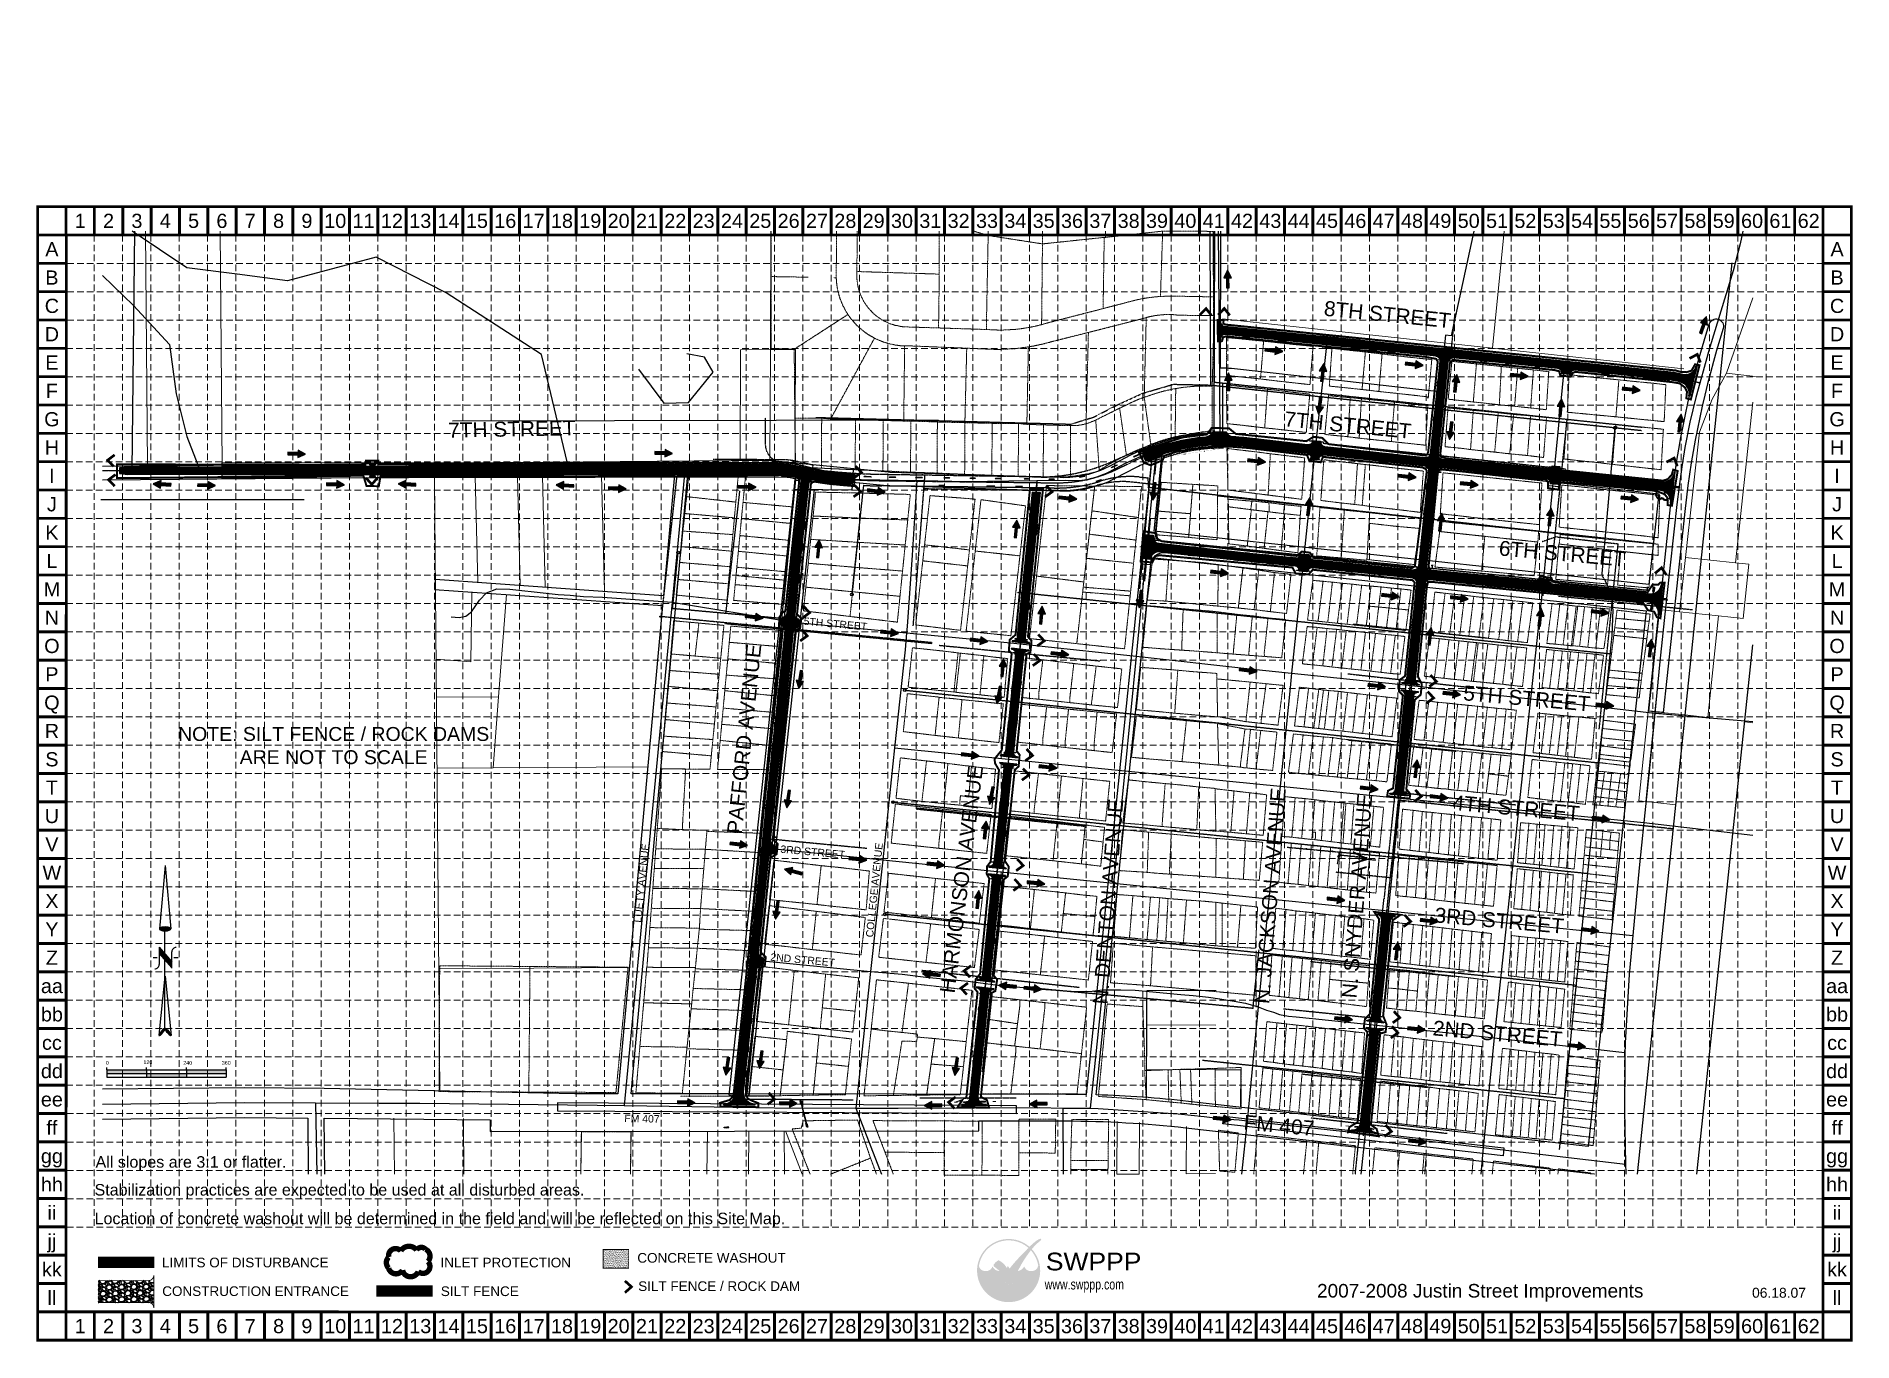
# Model space of a CAD drawing. Extents: x 332488 to 337969, y 579146 to 583084.
import ezdxf
from ezdxf.enums import TextEntityAlignment as Align

# ---------------------------------------------------------------- set-up
doc = ezdxf.new("R2010")
doc.units = 0
doc.header["$MEASUREMENT"] = 0
for name, pattern in [('ACAD_ISO14W100', [24, 12, -3, 0, -3, 0, -3, 0, -3]), ('CENTER2', [1.125, 0.75, -0.125, 0.125, -0.125]), ('DASHED', [0.75, 0.5, -0.25]), ('HIDDEN', [0.375, 0.25, -0.125]), ('PHANTOM', [2.5, 1.25, -0.25, 0.25, -0.25, 0.25, -0.25])]:
    doc.linetypes.add(name, pattern=pattern)
doc.layers.get('0').update_dxf_attribs({"color": 6})
for name, color, linetype in [('ARROWS', 252, 'Continuous'), ('BASE', 7, 'Continuous'), ('DRAINAGE AREA', 4, 'Continuous'), ('DRIVE', 7, 'Continuous'), ('E-CULVERT', 1, 'Continuous'), ('E-FIRE HYD', 2, 'Continuous'), ('E-FLOWLINE-CULVERT', 1, 'ACAD_ISO14W100'), ('E-MB', 1, 'Continuous'), ('E-PVMT-FM156', 7, 'Continuous'), ('E-PVMT-FM407', 7, 'Continuous'), ('E-SanitarySewer', 2, 'HIDDEN'), ('E-VALLEY GUTTER', 8, 'Continuous'), ('E-WATER', 2, 'DASHED'), ('E-WATER VALVE', 7, 'Continuous'), ('ELECTRIC', 6, 'Continuous'), ('F-DRIVEWAY TRANSITION', 2, 'Continuous'), ('GRID', 254, 'HIDDEN'), ('LEGEND', 7, 'Continuous'), ('LIMITS OF DISTURBANCE', 1, 'PHANTOM'), ('LOGO', 7, 'Continuous'), ('NARROW', 7, 'Continuous'), ('P-CULVERT', 2, 'Continuous'), ('P-DRIVEWAY TRANSITION', 2, 'Continuous'), ('P-DRIVEWAY TRANSITION-H', 6, 'Continuous'), ('P-DRIVEWAY TRANSITION-Pafford', 2, 'Continuous'), ('P-PVMT', 2, 'Continuous'), ('P-PVMT-H-6th', 6, 'Continuous'), ('P-PVMT-H-7th', 6, 'Continuous'), ('P-PVMT-H-8th', 6, 'Continuous'), ('P-PVMT-H-Harmonson', 6, 'Continuous'), ('P-PVMT-H-Pafford', 6, 'Continuous'), ('P-PVMT-H-Snyder', 6, 'Continuous'), ('P-PVMT-Pafford', 2, 'Continuous'), ('parcel', 8, 'Continuous'), ('ROADS', 5, 'Continuous'), ('row', 1, 'Continuous'), ('SILT FENCE', 200, 'Continuous'), ('STREETNAME', 2, 'Continuous'), ('subdiv', 6, 'PHANTOM'), ('text', 1, 'Continuous')]:
    doc.layers.add(name, color=color, linetype=linetype)
doc.layers.add('QUANTITIES', color=4, linetype='Continuous', plot=False)
doc.styles.add("L200'", font='ARIAL.TTF', dxfattribs={"height": 0.001969})
doc.styles.add('LOGO1', font='ROCKEB.TTF', dxfattribs={"height": 25})
doc.styles.add('S1', font='simplex.shx', dxfattribs={"height": 60})
doc.styles.add('SIMPLEX1', font='SIMPLEX.shx', dxfattribs={"height": 2.4})
doc.styles.get("Standard").update_dxf_attribs({"font": 'ARIAL.TTF'})
doc.dimstyles.new('STANDARD$7', dxfattribs={"dimscale": 4, "dimtxt": 0.1, "dimasz": 0.15, "dimexe": 0.1, "dimexo": 0.05, "dimgap": 0.1, "dimtad": 0, "dimtoh": 1, "dimdec": 4, "dimzin": 0, "dimdsep": 46, "dimtxsty": 'S1', "dimcen": 0.1, "dimclrd": 256, "dimclre": 256, "dimclrt": 256, "dimadec": 0, "dimazin": 0, "dimtfac": 1, "dimtdec": 0, "dimtofl": 0, "dimtmove": 0, "dimatfit": 3, "dimfxl": 0, "dimtolj": 1, "dimtzin": 0, "dimlwd": -1, "dimlwe": -1, "dimarcsym": 0})
pattern_1 = [(45.093067, (333744.6353, 581923.8885), (-1.327977, 1.3236699), []), (135.093067, (333744.6353, 581923.8885), (-1.3236699, -1.327977), [])]
pattern_2 = [(45.09307, (333744.6353, 581923.8885), (-1.770636, 1.7648932), [])]

msp = doc.modelspace()

# ---------------------------------------------------------------- texts
at = {"color": 7}
for s, height, p in [('0', 11.5, (332698, 579981)), ('120', 11.52, (332811.7, 579982.8)), ('240', 11.52, (332931.8, 579981)), ('360', 11.52, (333048, 579981))]:
    msp.add_text(s, height=height, dxfattribs=at).set_placement(p)
at = {"color": 7, "insert": (336845.2, 579319.6), "char_height": 40.907, "width": 1566.107, "attachment_point": 2}
msp.add_mtext('2007-2008 Justin Street Improvements', dxfattribs=at)
at = {"layer": 'BASE'}
for s, height, p in [('1', 42.8, (332620.9, 582527)), ('2', 42.8, (332706.4, 582527)), ('3', 42.8, (332791.9, 582527)), ('4', 42.8, (332877.4, 582527)), ('5', 42.8, (332962.9, 582527)), ('6', 42.8, (333048.4, 582527)), ('7', 42.8, (333133.9, 582527)), ('8', 42.8, (333219.4, 582527)), ('9', 42.8, (333304.9, 582527)), ('10', 42.75, (333390.4, 582527)), ('11', 42.75, (333475.9, 582527)), ('12', 42.75, (333561.4, 582527)), ('13', 42.75, (333646.9, 582527)), ('14', 42.75, (333732.4, 582527)), ('15', 42.75, (333817.9, 582527)), ('16', 42.75, (333903.4, 582527)), ('17', 42.75, (333988.9, 582527)), ('18', 42.75, (334074.4, 582527)), ('19', 42.75, (334159.9, 582527)), ('20', 42.75, (334245.4, 582527)), ('21', 42.75, (334330.9, 582527)), ('22', 42.75, (334416.4, 582527)), ('23', 42.75, (334501.9, 582527)), ('24', 42.75, (334587.4, 582527)), ('25', 42.75, (334672.9, 582527)), ('26', 42.75, (334758.4, 582527)), ('27', 42.75, (334843.9, 582527)), ('28', 42.75, (334929.4, 582527)), ('29', 42.75, (335014.9, 582527)), ('30', 42.75, (335100.4, 582527)), ('31', 42.75, (335185.9, 582527)), ('32', 42.75, (335271.4, 582527)), ('33', 42.75, (335356.9, 582527)), ('34', 42.75, (335442.4, 582527)), ('35', 42.75, (335527.9, 582527)), ('36', 42.75, (335613.4, 582527)), ('37', 42.75, (335698.9, 582527)), ('38', 42.75, (335784.4, 582527)), ('39', 42.75, (335869.9, 582527)), ('40', 42.75, (335955.4, 582527)), ('41', 42.75, (336040.9, 582527)), ('42', 42.75, (336126.4, 582527)), ('43', 42.75, (336211.9, 582527)), ('44', 42.75, (336297.4, 582527)), ('45', 42.75, (336382.9, 582527)), ('46', 42.75, (336468.4, 582527)), ('47', 42.75, (336553.9, 582527)), ('48', 42.75, (336639.4, 582527)), ('49', 42.75, (336724.9, 582527)), ('50', 42.75, (336810.4, 582527)), ('51', 42.75, (336895.9, 582527)), ('52', 42.75, (336981.4, 582527)), ('53', 42.75, (337066.9, 582527)), ('54', 42.75, (337152.4, 582527)), ('55', 42.75, (337237.9, 582527)), ('56', 42.75, (337323.4, 582527)), ('57', 42.75, (337408.9, 582527)), ('58', 42.75, (337494.4, 582527)), ('59', 42.75, (337579.9, 582527)), ('60', 42.75, (337665.4, 582527)), ('61', 42.75, (337750.9, 582527)), ('62', 42.75, (337836.4, 582527)), ('A', 42.8, (332535.4, 582441.5)), ('A', 42.8, (337921.9, 582441.5)), ('B', 42.8, (332535.4, 582356)), ('B', 42.8, (337921.9, 582356)), ('C', 42.8, (332535.4, 582270.5)), ('C', 42.8, (337921.9, 582270.5)), ('D', 42.8, (332535.4, 582185)), ('D', 42.8, (337921.9, 582185)), ('E', 42.8, (332535.4, 582099.5)), ('E', 42.8, (337921.9, 582099.5)), ('F', 42.8, (332535.4, 582014)), ('F', 42.8, (337921.9, 582014)), ('G', 42.8, (332535.4, 581928.5)), ('G', 42.8, (337921.9, 581928.5)), ('H', 42.8, (332535.4, 581843)), ('H', 42.8, (337921.9, 581843)), ('I', 42.8, (332535.4, 581757.5)), ('I', 42.8, (337921.9, 581757.5)), ('J', 42.8, (332535.4, 581672)), ('J', 42.8, (337921.9, 581672)), ('K', 42.8, (332535.4, 581586.5)), ('K', 42.8, (337921.9, 581586.5)), ('L', 42.8, (332535.4, 581501)), ('L', 42.8, (337921.9, 581501)), ('M', 42.8, (332535.4, 581415.5)), ('M', 42.8, (337921.9, 581415.5)), ('N', 42.8, (332535.4, 581330)), ('N', 42.8, (337921.9, 581330)), ('O', 42.8, (332535.4, 581244.5)), ('O', 42.8, (337921.9, 581244.5)), ('P', 42.8, (332535.4, 581159)), ('P', 42.8, (337921.9, 581159)), ('Q', 42.8, (332535.4, 581073.5)), ('Q', 42.8, (337921.9, 581073.5)), ('R', 42.8, (332535.4, 580988)), ('R', 42.8, (337921.9, 580988)), ('S', 42.8, (332535.4, 580902.5)), ('S', 42.8, (337921.9, 580902.5)), ('T', 42.8, (332535.4, 580817)), ('T', 42.8, (337921.9, 580817)), ('U', 42.8, (332535.4, 580731.5)), ('U', 42.8, (337921.9, 580731.5)), ('V', 42.8, (332535.4, 580646)), ('V', 42.8, (337921.9, 580646)), ('W', 42.8, (332535.4, 580560.5)), ('W', 42.8, (337921.9, 580560.5)), ('X', 42.8, (332535.4, 580475)), ('X', 42.8, (337921.9, 580475)), ('Y', 42.8, (332535.4, 580389.5)), ('Y', 42.8, (337921.9, 580389.5)), ('Z', 42.8, (332535.4, 580304)), ('Z', 42.8, (337921.9, 580304)), ('aa', 42.75, (332535.4, 580218.5)), ('aa', 42.75, (337921.9, 580218.5)), ('bb', 42.75, (332535.4, 580133)), ('bb', 42.75, (337921.9, 580133)), ('cc', 42.75, (332535.4, 580047.5)), ('cc', 42.75, (337921.9, 580047.5)), ('dd', 42.75, (332535.4, 579962)), ('dd', 42.75, (337921.9, 579962)), ('ee', 42.75, (332535.4, 579876.5)), ('ee', 42.75, (337921.9, 579876.5)), ('ff', 42.75, (332535.4, 579791)), ('ff', 42.75, (337921.9, 579791)), ('gg', 42.75, (332535.4, 579705.5)), ('gg', 42.75, (337921.9, 579705.5)), ('hh', 42.75, (332535.4, 579620)), ('hh', 42.75, (337921.9, 579620)), ('ii', 42.75, (332535.4, 579534.5)), ('ii', 42.75, (337921.9, 579534.5)), ('jj', 42.75, (332535.4, 579449)), ('jj', 42.75, (337921.9, 579449)), ('kk', 42.75, (332535.4, 579363.5)), ('kk', 42.75, (337921.9, 579363.5)), ('ll', 42.75, (332535.4, 579278)), ('ll', 42.75, (337921.9, 579278)), ('1', 42.8, (332620.9, 579192.5)), ('2', 42.8, (332706.4, 579192.5)), ('3', 42.8, (332791.9, 579192.5)), ('4', 42.8, (332877.4, 579192.5)), ('5', 42.8, (332962.9, 579192.5)), ('6', 42.8, (333048.4, 579192.5)), ('7', 42.8, (333133.9, 579192.5)), ('8', 42.8, (333219.4, 579192.5)), ('9', 42.8, (333304.9, 579192.5)), ('10', 42.75, (333390.4, 579192.5)), ('11', 42.75, (333475.9, 579192.5)), ('12', 42.75, (333561.4, 579192.5)), ('13', 42.75, (333646.9, 579192.5)), ('14', 42.75, (333732.4, 579192.5)), ('15', 42.75, (333817.9, 579192.5)), ('16', 42.75, (333903.4, 579192.5)), ('17', 42.75, (333988.9, 579192.5)), ('18', 42.75, (334074.4, 579192.5)), ('19', 42.75, (334159.9, 579192.5)), ('20', 42.75, (334245.4, 579192.5)), ('21', 42.75, (334330.9, 579192.5)), ('22', 42.75, (334416.4, 579192.5)), ('23', 42.75, (334501.9, 579192.5)), ('24', 42.75, (334587.4, 579192.5)), ('25', 42.75, (334672.9, 579192.5)), ('26', 42.75, (334758.4, 579192.5)), ('27', 42.75, (334843.9, 579192.5)), ('28', 42.75, (334929.4, 579192.5)), ('29', 42.75, (335014.9, 579192.5)), ('30', 42.75, (335100.4, 579192.5)), ('31', 42.75, (335185.9, 579192.5)), ('32', 42.75, (335271.4, 579192.5)), ('33', 42.75, (335356.9, 579192.5)), ('34', 42.75, (335442.4, 579192.5)), ('35', 42.75, (335527.9, 579192.5)), ('36', 42.75, (335613.4, 579192.5)), ('37', 42.75, (335698.9, 579192.5)), ('38', 42.75, (335784.4, 579192.5)), ('39', 42.75, (335869.9, 579192.5)), ('40', 42.75, (335955.4, 579192.5)), ('41', 42.75, (336040.9, 579192.5)), ('42', 42.75, (336126.4, 579192.5)), ('43', 42.75, (336211.9, 579192.5)), ('44', 42.75, (336297.4, 579192.5)), ('45', 42.75, (336382.9, 579192.5)), ('46', 42.75, (336468.4, 579192.5)), ('47', 42.75, (336553.9, 579192.5)), ('48', 42.75, (336639.4, 579192.5)), ('49', 42.75, (336724.9, 579192.5)), ('50', 42.75, (336810.4, 579192.5)), ('51', 42.75, (336895.9, 579192.5)), ('52', 42.75, (336981.4, 579192.5)), ('53', 42.75, (337066.9, 579192.5)), ('54', 42.75, (337152.4, 579192.5)), ('55', 42.75, (337237.9, 579192.5)), ('56', 42.75, (337323.4, 579192.5)), ('57', 42.75, (337408.9, 579192.5)), ('58', 42.75, (337494.4, 579192.5)), ('59', 42.75, (337579.9, 579192.5)), ('60', 42.75, (337665.4, 579192.5)), ('61', 42.75, (337750.9, 579192.5)), ('62', 42.75, (337836.4, 579192.5))]:
    msp.add_text(s, height=height, dxfattribs=at).set_placement(p, align=Align.MIDDLE_CENTER)
at = {"layer": 'BASE', "color": 7, "style": "L200'"}
for s, p in [('All slopes are 3:1 or flatter.', (332667.1, 579670.5)), ('Stabilization practices are expected to be used at all disturbed areas.', (332664.1, 579586.4)), ('Location of concrete washout will be determined in the field and will be reflected on this Site Map.', (332664.2, 579499.9))]:
    msp.add_text(s, height=34.674, dxfattribs=at).set_placement(p)
at = {"layer": 'BASE'}
msp.add_text('06.18.07', height=29.93, dxfattribs=at).set_placement((337746.7, 579278.1), align=Align.CENTER)
at = {"layer": 'E-WATER', "color": 120, "ltscale": 0.5, "style": 'SIMPLEX1'}
for s, height, rotation, p in [('6"W', 1.44, 354, (336318.8, 580632.5)), ('6"W', 1.44, 354, (336397.3, 580625.3)), ('8"W', 1.44, 354, (336474.5, 580618.4)), ('8"W', 1.44, 84.8655, (336568.5, 580619.6)), ('6"W', 1.44, 354, (336494.5, 580601.7)), ('6"W', 1.44, 84.8655, (336566.1, 580596.4)), ('12"W', 1.5, 83.8732, (336583.3, 580581.7))]:
    msp.add_text(s, height=height, rotation=rotation, dxfattribs=at).set_placement(p)
at = {"layer": 'ELECTRIC', "linetype": 'Continuous', "style": 'SIMPLEX1'}
for s, p in [('WV', (336414.5, 580609.4)), ('WV', (336420.8, 580610.8)), ('8"W', (336451.9, 580608.2))]:
    msp.add_text(s, height=1.44, rotation=354, dxfattribs=at).set_placement(p)
at = {"layer": 'GRID', "color": 200, "linetype": 'DASHED', "ltscale": 80, "insert": (333385.6, 580999.9), "char_height": 42, "width": 954.998, "attachment_point": 2}
msp.add_mtext('{\\C7;NOTE: SILT FENCE / ROCK DAMS ARE NOT TO SCALE}', dxfattribs=at)
at = {"layer": 'LEGEND', "style": "L200'"}
for s, height, p in [('CONCRETE WASHOUT', 29.155, (334301.8, 579383.8)), ('LIMITS OF DISTURBANCE', 29.155, (332867.7, 579369.8)), ('INLET PROTECTION', 29.155, (333708, 579369.6)), ('CONSTRUCTION ENTRANCE', 29.155, (332868.3, 579283.3)), ('SILT FENCE', 29.15, (333708.9, 579283.1)), ('SILT FENCE / ROCK DAM', 29.155, (334304.5, 579298.4))]:
    msp.add_text(s, height=height, dxfattribs=at).set_placement(p)
at = {"layer": 'STREETNAME', "color": 7}
for s, height, rotation, p in [('8TH STREET', 45, 354.2904, (336565.4, 582244.6)), ('7TH STREET', 45, 1.0833, (333923.2, 581899.1)), ('7TH STREET', 45, 354.2904, (336445.8, 581911)), ('6TH STREET', 45, 354.9198, (337093.4, 581523.2)), ('5TH STREET', 22.5, 354.9198, (334899.6, 581311.1)), ('PAFFORD AVENUE', 45, 84.074, (334624.2, 580963.9)), ('5TH STREET', 45, 354.9198, (336986, 581086.3)), ('HARMONSON AVENUE', 45, 82.8042, (335280, 580540.8)), ('N. DENTON AVENUE', 45, 85.5779, (335722, 580473.1)), ('N. JACKSON AVENUE', 45, 85.5779, (336211.1, 580490.5)), ('N. SNYDER AVENUE', 45, 85.5779, (336473.4, 580490.1)), ('4TH STREET', 45, 354.9198, (336953.6, 580755.5)), ('LUETY AVENUE', 22.5, 84.074, (334314.6, 580529)), ('3RD STREET', 22.5, 354.9198, (334831.2, 580623.3)), ('COLLEGE AVENUE', 22.5, 84.074, (335016.9, 580508.1)), ('3RD STREET', 45, 354.9198, (336902.7, 580416)), ('2ND STREET', 22.5, 354.9198, (334801, 580297.7)), ('2ND STREET', 45, 354.9198, (336897.5, 580075)), ('FM 407', 22.5, 359.0951, (334315.9, 579818.4)), ('FM 407', 45, 354.9198, (336238, 579798.3))]:
    msp.add_text(s, height=height, rotation=rotation, dxfattribs=at).set_placement(p, align=Align.MIDDLE)
at = {"layer": 'text', "insert": (335285.2, 583083.7), "char_height": 0.18, "width": 219.006, "attachment_point": 9}
msp.add_mtext('\\A1;', dxfattribs=at)

# ---------------------------------------------------------------- blocks, each defined once
blk = doc.blocks.new('FH')
at = {"layer": 'E-FIRE HYD'}
for p, q in [((336621.1, 580808.5), (336622.1, 580808.5)), ((336623.5, 580810.9), (336623.5, 580809.8)), ((336623.5, 580807.1), (336623.5, 580806.1)), ((336624.8, 580808.5), (336625.9, 580808.5))]:
    blk.add_line(p, q, dxfattribs=at)
at = {"layer": 'E-FIRE HYD', "linetype": 'Continuous'}
blk.add_circle((336623.5, 580808.5), 1.33, dxfattribs=at)
blk = doc.blocks.new('E-WATER VALVE')
at = {"layer": 'E-WATER VALVE'}
for p, q in [((-1.3, 1.5), (1.3, 1.5)), ((0, 1.5), (0, -1.5))]:
    blk.add_line(p, q, dxfattribs=at)
blk = doc.blocks.new('North Arrow')
at = {"layer": 'NARROW'}
for p, q in [((0, 0), (22.36, 2)), ((0, 0), (22.33, -2.02)), ((28.77, -2.09), (34.02, 2.32)), ((36.18, 2.33), (30.46, 2.33)), ((36.16, 2.32), (31.04, -2.09)), ((32.43, 3.06), (32.43, 4.63)), ((39.1, 0.01), (59.96, 2.11)), ((31.2, -0.05), (21.66, -0.05)), ((21.66, -0.05), (21.66, -0.05)), ((28.77, -2.09), (34.95, -2.09)), ((32.43, -4.26), (32.43, -2.8)), ((57.45, -0.05), (33.41, -0.05)), ((59.83, -2.14), (39.04, -0.01)), ((57.69, -0.03), (57.77, -0.01)), ((57.77, -0.05), (57.69, -0.03))]:
    blk.add_line(p, q, dxfattribs=at)
blk.add_lwpolyline([(22.36, -2.03), (22.59, -1.93, 0.091577), (22.87, -1.44, 0.048306), (23.03, -0.75), (23.07, -0.01), (23.01, 0.82, 0.048306), (22.87, 1.42, 0.091577), (22.59, 1.91), (22.36, 2.01), (22.14, 1.91, 0.091577), (21.86, 1.42, 0.048306), (21.72, 0.82), (21.66, -0.01), (21.72, -0.83, 0.048306), (21.86, -1.44, 0.091577), (22.14, -1.93)], format="xyb", close=True, dxfattribs=at)
for points in [[(57.46, -0.03), (57.44, 0.08, -0.066818), (57.67, 0.47, -0.03073), (58.01, 0.84), (58.52, 1.29), (59.07, 1.7, -0.03073), (59.5, 1.95, -0.066818), (59.93, 2.1), (60.04, 2.06)], [(60.04, 2.06), (60.05, 1.95, -0.066818), (59.82, 1.56, -0.03073), (59.43, 1.14), (58.97, 0.74), (58.42, 0.33, -0.03073), (57.99, 0.08, -0.036692), (57.76, -0.02)], [(57.46, -0.04), (57.44, -0.15, 0.066818), (57.67, -0.54, 0.03073), (58.01, -0.9), (58.52, -1.36), (59.07, -1.77, 0.03073), (59.5, -2.02, 0.066818), (59.93, -2.17), (60.04, -2.13)], [(60.04, -2.13), (60.05, -2.01, 0.066818), (59.82, -1.63, 0.03073), (59.43, -1.2), (58.97, -0.8), (58.42, -0.4, 0.03073), (57.99, -0.15, 0.036692), (57.76, -0.05)]]:
    blk.add_lwpolyline(points, format="xyb", dxfattribs=at)
for centre, start, end in [((30.46, 3.86), 178.8769, 270), ((34.95, -3.62), 358.8769, 90)]:
    blk.add_arc(centre, 1.53, start, end, dxfattribs=at)
for points in [[(23.03, -0.76), (21.67, -0.05), (23.07, -0.05), (21.72, 0.82)], [(23.07, -0.05), (21.72, 0.82), (23.02, 0.75), (21.85, 1.42)], [(23.02, 0.75), (21.85, 1.42), (22.87, 1.44), (22.14, 1.91)], [(22.87, 1.44), (22.14, 1.91), (22.59, 1.91), (22.36, 2)], [(31.05, -2.09), (36.15, 2.36), (28.75, -2.06), (34.01, 2.36)], [(57.44, 0.08), (57.7, -0.01), (57.5, 0.21), (57.77, -0.01)], [(57.45, -0.04), (57.69, -0.02), (57.44, 0.08), (57.7, -0.01)], [(57.5, 0.21), (57.77, -0.01), (57.6, 0.39), (57.94, 0.06)], [(57.6, 0.39), (57.94, 0.06), (57.68, 0.5), (58.07, 0.13)], [(57.68, 0.5), (58.07, 0.13), (57.84, 0.66), (58.29, 0.26)], [(57.84, 0.66), (58.29, 0.26), (58.03, 0.86), (58.52, 0.41)], [(58.03, 0.86), (58.52, 0.41), (58.26, 1.07), (58.73, 0.57)], [(58.26, 1.07), (58.73, 0.57), (58.52, 1.3), (59.05, 0.81)], [(58.52, 1.3), (59.05, 0.81), (58.7, 1.42), (59.26, 0.99)], [(59.26, 1), (58.69, 1.42), (59.45, 1.15), (59, 1.65)], [(59.45, 1.15), (59, 1.65), (59.62, 1.34), (59.28, 1.82)], [(59.62, 1.34), (59.28, 1.82), (59.81, 1.55), (59.49, 1.95)], [(59.81, 1.55), (59.49, 1.95), (59.93, 1.73), (59.69, 2.04)], [(59.93, 1.73), (59.69, 2.04), (60.05, 1.94), (59.93, 2.1)], [(60.05, 1.94), (59.93, 2.1), (60.04, 2.06)], [(22.87, -1.44), (21.72, -0.87), (23.03, -0.76), (21.67, -0.05)], [(22.58, -1.93), (21.86, -1.45), (22.87, -1.44), (21.72, -0.87)], [(22.36, -2.01), (22.14, -1.93), (22.58, -1.93), (21.86, -1.45)], [(57.44, -0.14), (57.69, -0.02), (57.45, -0.04), (57.69, -0.02)], [(57.46, -0.19), (57.7, -0.03), (57.44, -0.14), (57.69, -0.02)], [(57.53, -0.33), (57.76, -0.05), (57.46, -0.19), (57.7, -0.03)], [(57.63, -0.48), (57.9, -0.1), (57.53, -0.33), (57.76, -0.05)], [(57.78, -0.66), (58.09, -0.2), (57.63, -0.48), (57.9, -0.1)], [(57.97, -0.87), (58.34, -0.35), (57.78, -0.66), (58.09, -0.2)], [(58.24, -1.11), (58.61, -0.54), (57.97, -0.87), (58.34, -0.35)], [(58.61, -1.43), (58.93, -0.77), (58.24, -1.11), (58.61, -0.54)], [(58.91, -1.64), (59.2, -1), (58.61, -1.43), (58.93, -0.77)], [(59.12, -1.79), (59.57, -1.36), (58.92, -1.65), (59.2, -1.01)], [(59.35, -1.93), (59.81, -1.62), (59.12, -1.79), (59.57, -1.36)], [(59.54, -1.32), (59.41, -1.18), (59.21, -1.01)], [(59.58, -2.05), (59.93, -1.79), (59.35, -1.93), (59.81, -1.62)], [(59.78, -2.13), (60.05, -2.01), (59.58, -2.05), (59.93, -1.79)], [(59.92, -2.17), (60.04, -2.13), (59.78, -2.13), (60.05, -2.01)]]:
    blk.add_solid(points, dxfattribs=at)
blk = doc.blocks.new('new logo')
at = {"layer": 'LOGO'}
h = blk.add_hatch(color=170, dxfattribs=at)
h.paths.add_polyline_path([(67.4, 44.1), (66.8, 44.7), (66.3, 45.2), (66, 45.8), (65.5, 46.4), (65.1, 47.2), (64.7, 47.9), (64.4, 48.5), (64.2, 49), (63.9, 49.6), (63.7, 50.1), (63.3, 51), (62.9, 52), (62.6, 52.8), (62.4, 53.3), (62.2, 53.7), (62.1, 54.2), (61.9, 54.7), (61.7, 55.2), (61.5, 55.7), (61.3, 56.3), (61, 56.8), (60.8, 57.4), (60.5, 57.9), (60.2, 58.5), (60, 59.1), (59.7, 59.6), (59.3, 60.2), (59, 60.8), (58.7, 61.3), (58.3, 61.9), (58, 62.4), (57.6, 62.9), (57.3, 63.4), (56.9, 63.9), (56.6, 64.3), (56.3, 64.7), (55.9, 65.1), (55.6, 65.5), (55.2, 65.9), (54.9, 66.2), (54, 66.2), (52.9, 66.3), (52, 66.5), (51.5, 66.6), (50.9, 66.8), (50.3, 67), (49.4, 67.4), (48.3, 67.9), (47.3, 68.6), (46.5, 69.3), (45.7, 70), (45, 70.8), (44.4, 71.5), (44, 72.2), (43.6, 72.7), (43.4, 72.9), (43.2, 73.2), (43.1, 73.4), (43, 73.5), (42.8, 73.7), (42.7, 73.7), (42.7, 73.8), (42.6, 73.8), (42.5, 73.7), (42.5, 73.6), (42.4, 73.5), (42.4, 73.4), (42.3, 73.2), (42.2, 72.8), (42, 72.1), (41.7, 71.5), (41.4, 70.9), (41, 70.3), (40.5, 69.8), (40, 69.2), (39.4, 68.7), (38.8, 68.2), (38.1, 67.7), (37.3, 67.3), (36.5, 66.9), (35.7, 66.6), (34.9, 66.3), (34, 66.1), (33, 66), (31.9, 65.9), (30.8, 65.9), (29.6, 65.9), (28.6, 66), (27.6, 66.1), (26.7, 66.4), (25.8, 66.7), (25, 67.1), (24.1, 67.6), (23.2, 68.2), (22.4, 68.9), (21.8, 69.5), (21.4, 69.9), (21, 70.4), (20.6, 70.9), (20.2, 71.5), (19.9, 72.1), (19.5, 72.9), (19.2, 73.8), (18.9, 74.8, -0.595729), (106.3, 106.8), (107, 107.5), (107.5, 108), (108.1, 108.6, 37.93689), (112.3, 104.5), (112.1, 104.2), (111.6, 103.7), (111.1, 103.1), (110.6, 102.5, -0.146449), (123.6, 75), (123.3, 74.5), (123.1, 74), (122.9, 73.5), (122.8, 73.1), (122.5, 72.4), (122.2, 71.7), (121.9, 71.1), (121.5, 70.5), (121.1, 70), (120.7, 69.5), (120.2, 69), (119.6, 68.6), (119, 68.1), (118.4, 67.7), (117.8, 67.4), (117.1, 67), (116.5, 66.7), (115.8, 66.5), (115, 66.3), (114.3, 66.1), (113.5, 66), (112.7, 65.9), (111.9, 65.8), (111.1, 65.8), (110.3, 65.8), (109.4, 65.9), (108.6, 66), (107.7, 66.2), (106.8, 66.4), (105.9, 66.7), (105.1, 67.1), (104.3, 67.5), (103.5, 68), (102.8, 68.6), (102.1, 69.3), (101.4, 70), (100.8, 70.7), (100.2, 71.4), (99.8, 72), (99.5, 72.5), (99.4, 72.8), (99.3, 73), (99.1, 73.2), (99, 73.4), (98.9, 73.5), (98.8, 73.6), (98.7, 73.6), (98.6, 73.6), (98.5, 73.5), (98.4, 73.4), (98.4, 73.3), (98.3, 73.2), (98.2, 73), (98.1, 72.8), (97.8, 72.4), (97.4, 71.8), (96.9, 71.1), (96.4, 70.5), (95.9, 70.1), (95.4, 69.6), (94.8, 69.1), (94.2, 68.6), (93.5, 68.2), (92.8, 67.7), (91.9, 67.3), (91, 66.9), (90.1, 66.6), (89.4, 66.4), (88.6, 66.2), (87.8, 66.1), (87.6, 65.6), (87.4, 65.1), (87.1, 64.4), (86.9, 63.8), (86.6, 63), (86.3, 62.2), (85.9, 61.3), (85.6, 60.4), (85.3, 59.5), (84.9, 58.6), (84.6, 57.7), (84.2, 56.7), (83.9, 55.8), (83.5, 54.9), (83.2, 54), (82.9, 53.2), (82.6, 52.4), (82.3, 51.6), (82.1, 51), (81.9, 50.3), (81.6, 49.8), (81.3, 48.9), (80.9, 48.1), (80.5, 47.3), (80.1, 46.6), (79.6, 45.9), (79.1, 45.4), (78.6, 44.8), (78.1, 44.3), (77.6, 43.9), (77, 43.5), (76.5, 43.1), (75.9, 42.8), (75.3, 42.6), (74.6, 42.3), (73.7, 42.1), (73, 41.9), (72.2, 41.9), (71.6, 42), (70.9, 42.2), (70.1, 42.5), (69.4, 42.8), (68.7, 43.1), (68, 43.5)])
h.paths.add_polyline_path([(71.8, 72), (70.7, 73.9), (70.1, 75.2), (69.7, 74.3), (68.7, 72.6), (67.9, 71.7), (67.9, 71.5), (68.1, 71.2), (68.3, 71), (68.4, 70.8), (68.5, 70.6), (68.7, 70.4), (68.8, 70.2), (68.9, 70.1), (69, 70), (69.1, 69.8), (69.3, 69.7), (69.4, 69.7), (69.5, 69.6), (69.6, 69.5), (69.7, 69.5), (69.8, 69.4), (69.9, 69.4), (70.1, 69.3), (70.2, 69.3), (70.3, 69.2), (70.4, 69.2), (70.5, 69.2), (70.6, 69.2), (70.8, 69.2), (70.9, 69.2), (71, 69.2), (71.1, 69.2), (71.2, 69.2), (71.3, 69.2), (71.4, 69.2), (71.5, 69.2), (71.6, 69.2), (71.7, 69.3), (71.8, 69.3), (71.9, 69.3), (72, 69.4), (72.1, 69.5), (72.2, 69.5), (72.3, 69.6), (72.5, 69.6), (72.6, 69.7), (72.7, 69.8), (72.8, 69.9), (72.9, 70), (73, 70.1), (73.1, 70.2), (73.2, 70.3), (73.3, 70.4), (72.5, 71.1)], flags=17)
blk.add_hatch(color=240, dxfattribs=at).paths.add_polyline_path([(117.7, 117.3), (118.9, 118.2), (119.8, 118.9), (120.6, 119.5), (121.3, 119.9), (121.9, 120.3), (122.4, 120.6), (122.8, 120.9), (123.1, 121.1), (123.4, 121.3), (123.7, 121.4), (124, 121.6), (124.2, 121.7), (124.4, 121.8), (124.6, 121.9), (124.8, 121.9), (125, 122), (125.2, 122.1), (125.4, 122.2), (125.6, 122.2), (125.8, 122.3), (125.9, 122.4), (126.1, 122.4), (126.3, 122.5), (126.4, 122.5), (126.6, 122.6), (126.7, 122.6), (126.8, 122.7), (126.9, 122.7), (127.1, 122.7), (127.2, 122.8), (127.3, 122.8), (127.4, 122.8), (127.5, 122.8), (127.6, 122.8), (127.7, 122.8), (127.8, 122.8), (127.9, 122.8), (128, 122.8), (128.1, 122.8), (128.1, 122.8), (128.2, 122.8), (128.3, 122.8), (128.4, 122.8), (128.4, 122.7), (128.5, 122.7), (128.5, 122.7), (128.6, 122.7), (128.6, 122.6), (128.7, 122.6), (128.7, 122.6), (128.7, 122.5), (128.7, 122.5), (128.8, 122.4), (128.8, 122.4), (128.8, 122.3), (128.8, 122.3), (128.8, 122.2), (128.8, 122.1), (128.8, 122.1), (128.8, 122), (128.8, 121.9), (128.8, 121.8), (128.8, 121.8), (128.8, 121.7), (128.8, 121.6), (128.7, 121.5), (128.7, 121.4), (128.7, 121.3), (128.6, 121.3), (128.6, 121.2), (128.5, 121.1), (128.4, 121), (128.4, 120.8), (128.3, 120.7), (128.2, 120.6), (128.1, 120.4), (128, 120.3), (127.8, 120.1), (127.7, 120), (127.6, 119.8), (127.4, 119.6), (127.3, 119.4), (127.1, 119.2), (126.8, 119), (126.6, 118.8), (126.3, 118.5), (125.9, 118.2), (125.5, 117.9), (125.1, 117.5), (124.6, 117), (124, 116.6), (123.5, 116.1), (122.9, 115.6), (122.3, 115.1), (121.7, 114.5), (121.1, 114), (120.6, 113.5), (120, 113), (119.5, 112.5), (119, 112), (118.5, 111.5), (118, 111), (117.5, 110.5), (117, 109.9), (116.5, 109.4), (116, 108.8), (115.5, 108.3), (115, 107.7), (114.5, 107.1), (114, 106.6), (113.5, 106), (113, 105.4), (112.5, 104.8), (112.1, 104.2), (111.6, 103.7), (111.1, 103.1), (110.6, 102.4), (110.1, 101.8), (109.6, 101.1), (109, 100.4), (108.5, 99.7), (107.9, 98.9), (107.3, 98.1), (106.7, 97.3), (106, 96.4), (105.4, 95.6), (104.8, 94.7), (104.2, 93.9), (103.6, 93.1), (103.1, 92.3), (102.5, 91.5), (102, 90.6), (101.4, 89.8), (100.9, 89), (100.3, 88.2), (99.8, 87.3), (99.2, 86.5), (98.6, 85.6), (98.1, 84.7), (97.5, 83.8), (96.9, 82.9), (96.4, 82), (95.9, 81.1), (95.4, 80.3), (94.9, 79.5), (94.5, 78.7), (94, 78), (93.6, 77.2), (93.2, 76.5), (92.8, 75.8), (92.4, 75), (92, 74.3), (91.6, 73.5), (91.2, 72.8), (90.8, 72), (90.4, 71.3), (90, 70.6), (89.6, 69.9), (89.3, 69.3), (89, 68.7), (88.8, 68.2), (88.5, 67.7), (88.3, 67.3), (88.1, 66.9), (88, 66.5), (87.8, 66.1), (87.6, 65.6), (87.4, 65.1), (87.1, 64.4), (86.9, 63.8), (86.6, 63), (86.3, 62.2), (85.9, 61.3), (85.6, 60.4), (85.3, 59.5), (84.9, 58.6), (84.6, 57.7), (84.2, 56.7), (83.9, 55.8), (83.5, 54.9), (83.2, 54), (82.9, 53.2), (82.6, 52.4), (82.3, 51.6), (82.1, 51), (81.9, 50.3), (81.6, 49.8), (81.4, 49.2), (81.2, 48.7), (81, 48.3), (80.8, 47.9), (80.6, 47.5), (80.4, 47.1), (80.2, 46.7), (80, 46.4), (79.7, 46.1), (79.5, 45.8), (79.2, 45.5), (79, 45.2), (78.7, 44.9), (78.5, 44.7), (78.2, 44.4), (78, 44.2), (77.7, 44), (77.4, 43.8), (77.2, 43.6), (76.9, 43.4), (76.6, 43.2), (76.3, 43), (76, 42.9), (75.7, 42.7), (75.5, 42.6), (75.2, 42.5), (74.9, 42.4), (74.6, 42.3), (74.3, 42.2), (74, 42.1), (73.8, 42.1), (73.5, 42), (73.2, 42), (73, 41.9), (72.7, 41.9), (72.5, 41.9), (72.2, 41.9), (72, 42), (71.8, 42), (71.5, 42.1), (71.3, 42.1), (71.1, 42.2), (70.8, 42.2), (70.6, 42.3), (70.4, 42.4), (70.1, 42.5), (69.9, 42.6), (69.6, 42.7), (69.4, 42.8), (69.2, 42.9), (68.9, 43), (68.7, 43.1), (68.5, 43.2), (68.2, 43.4), (68, 43.6), (67.8, 43.7), (67.6, 43.9), (67.4, 44.1), (67.2, 44.3), (67, 44.5), (66.8, 44.7), (66.6, 44.9), (66.5, 45.1), (66.3, 45.4), (66.1, 45.6), (65.9, 45.9), (65.7, 46.2), (65.4, 46.6), (65.2, 47), (65, 47.4), (64.7, 47.9), (64.4, 48.5), (64.2, 49), (63.9, 49.6), (63.7, 50.1), (63.4, 50.7), (63.2, 51.3), (63, 51.8), (62.8, 52.3), (62.6, 52.8), (62.4, 53.3), (62.2, 53.7), (62.1, 54.2), (61.9, 54.7), (61.7, 55.2), (61.5, 55.7), (61.3, 56.3), (61, 56.8), (60.8, 57.4), (60.5, 57.9), (60.2, 58.5), (60, 59.1), (59.7, 59.6), (59.3, 60.2), (59, 60.8), (58.7, 61.3), (58.3, 61.9), (58, 62.4), (57.6, 62.9), (57.3, 63.4), (56.9, 63.9), (56.6, 64.3), (56.3, 64.7), (55.9, 65.1), (55.6, 65.5), (55.2, 65.9), (54.9, 66.3), (54.5, 66.6), (54.1, 67), (53.7, 67.4), (53.3, 67.8), (52.8, 68.1), (52.4, 68.5), (51.9, 68.9), (51.4, 69.3), (50.9, 69.7), (50.5, 70), (50, 70.4), (49.5, 70.8), (49.1, 71.1), (48.7, 71.5), (48.2, 71.8), (47.8, 72.1), (47.5, 72.4), (47.1, 72.7), (46.8, 72.9), (46.6, 73.1), (46.3, 73.3), (46.1, 73.5), (45.9, 73.6), (45.7, 73.8), (45.6, 73.9), (45.5, 74), (45.3, 74.2), (45.2, 74.3), (45.1, 74.4), (45, 74.6), (45, 74.7), (44.9, 74.8), (44.8, 75), (44.8, 75.1), (44.8, 75.2), (44.7, 75.4), (44.7, 75.5), (44.7, 75.7), (44.7, 75.8), (44.7, 76), (44.7, 76.1), (44.7, 76.3), (44.8, 76.4), (44.8, 76.6), (44.9, 76.7), (44.9, 76.9), (45, 77.1), (45.1, 77.2), (45.2, 77.4), (45.3, 77.6), (45.4, 77.8), (45.6, 78), (45.7, 78.2), (45.9, 78.5), (46.1, 78.7), (46.3, 79), (46.6, 79.3), (46.8, 79.5), (47.1, 79.8), (47.3, 80.1), (47.6, 80.4), (47.9, 80.7), (48.2, 81), (48.5, 81.3), (48.8, 81.6), (49.2, 81.9), (49.5, 82.2), (49.8, 82.5), (50.1, 82.7), (50.4, 83), (50.7, 83.2), (51, 83.4), (51.2, 83.6), (51.5, 83.8), (51.7, 83.9), (51.9, 84.1), (52.1, 84.2), (52.2, 84.3), (52.4, 84.4), (52.5, 84.5), (52.7, 84.5), (52.8, 84.6), (53, 84.6), (53.1, 84.6), (53.2, 84.7), (53.3, 84.7), (53.5, 84.7), (53.6, 84.7), (53.7, 84.7), (53.8, 84.7), (54, 84.7), (54.1, 84.6), (54.2, 84.6), (54.3, 84.5), (54.5, 84.5), (54.6, 84.4), (54.7, 84.4), (54.9, 84.3), (55, 84.2), (55.2, 84.1), (55.3, 84.1), (55.5, 84), (55.7, 83.9), (55.9, 83.7), (56.1, 83.6), (56.4, 83.4), (56.7, 83.2), (57, 83), (57.3, 82.8), (57.7, 82.5), (58, 82.3), (58.4, 82), (58.8, 81.7), (59.2, 81.4), (59.6, 81.1), (60, 80.8), (60.4, 80.5), (60.8, 80.2), (61.2, 79.9), (61.5, 79.6), (61.9, 79.3), (62.3, 78.9), (62.6, 78.6), (63, 78.3), (63.3, 77.9), (63.7, 77.5), (64, 77.2), (64.3, 76.8), (64.6, 76.4), (64.9, 76), (65.2, 75.6), (65.5, 75.2), (65.8, 74.8), (66.1, 74.4), (66.4, 74), (66.7, 73.6), (66.9, 73.2), (67.2, 72.8), (67.4, 72.5), (67.6, 72.1), (67.8, 71.8), (67.9, 71.5), (68.1, 71.2), (68.3, 71), (68.4, 70.8), (68.5, 70.6), (68.7, 70.4), (68.8, 70.2), (68.9, 70.1), (69, 70), (69.1, 69.8), (69.3, 69.7), (69.4, 69.7), (69.5, 69.6), (69.6, 69.5), (69.7, 69.5), (69.8, 69.4), (69.9, 69.4), (70.1, 69.3), (70.2, 69.3), (70.3, 69.2), (70.4, 69.2), (70.5, 69.2), (70.6, 69.2), (70.8, 69.2), (70.9, 69.2), (71, 69.2), (71.1, 69.2), (71.2, 69.2), (71.3, 69.2), (71.4, 69.2), (71.5, 69.2), (71.6, 69.2), (71.7, 69.3), (71.8, 69.3), (71.9, 69.3), (72, 69.4), (72.1, 69.5), (72.2, 69.5), (72.3, 69.6), (72.5, 69.6), (72.6, 69.7), (72.7, 69.8), (72.8, 69.9), (72.9, 70), (73, 70.1), (73.1, 70.2), (73.2, 70.3), (73.3, 70.5), (73.5, 70.6), (73.6, 70.8), (73.7, 70.9), (73.9, 71.1), (74, 71.3), (74.2, 71.5), (74.3, 71.8), (74.5, 72), (74.7, 72.3), (74.9, 72.6), (75.1, 72.8), (75.3, 73.1), (75.6, 73.5), (75.8, 73.8), (76.1, 74.1), (76.4, 74.5), (76.7, 74.9), (77, 75.3), (77.3, 75.7), (77.7, 76.1), (78, 76.5), (78.4, 77), (78.8, 77.4), (79.2, 77.9), (79.6, 78.4), (80, 78.9), (80.5, 79.5), (81, 80), (81.5, 80.6), (82, 81.1), (82.5, 81.7), (83, 82.3), (83.6, 82.9), (84.1, 83.5), (84.7, 84.1), (85.2, 84.7), (85.7, 85.3), (86.2, 85.8), (86.7, 86.4), (87.2, 86.9), (87.7, 87.4), (88.1, 87.9), (88.6, 88.5), (89.1, 89), (89.5, 89.5), (90, 90.1), (90.5, 90.6), (91, 91.2), (91.5, 91.7), (92.1, 92.3), (92.6, 92.9), (93.2, 93.5), (93.8, 94.1), (94.4, 94.8), (95, 95.4), (95.6, 96), (96.3, 96.7), (96.9, 97.3), (97.6, 98), (98.2, 98.6), (98.8, 99.2), (99.4, 99.8), (100, 100.3), (100.5, 100.9), (101.1, 101.4), (101.6, 102), (102.1, 102.5), (102.7, 103.1), (103.2, 103.6), (103.7, 104.1), (104.2, 104.7), (104.8, 105.2), (105.3, 105.8), (105.9, 106.3), (106.4, 106.9), (107, 107.5), (107.5, 108), (108.1, 108.6), (108.7, 109.2), (109.3, 109.8), (109.9, 110.3), (110.4, 110.9), (111, 111.5), (111.6, 112), (112.2, 112.6), (112.8, 113.1), (113.4, 113.6), (114, 114.2), (114.6, 114.7), (115.3, 115.3), (116, 115.9), (116.8, 116.6)])
at = {"layer": 'LOGO', "style": 'LOGO1'}
for s, height, width, p in [('SWPPP', 31.32, 1.115, (137, 67)), ('www.swppp.com', 18.112, 0.77, (135, 33.4))]:
    blk.add_text(s, height=height, dxfattribs=dict(at, width=width)).set_placement(p)
blk = doc.blocks.new('A$C796B4345')
at = {"layer": 'SILT FENCE', "color": 200, "linetype": 'DASHED', "ltscale": 80, "const_width": 8, "flags": 128}
blk.add_lwpolyline([(38.2, 22.7), (20.7, 2.7), (3, 22.3)], dxfattribs=at)
blk = doc.blocks.new('arrow')
blk.add_lwpolyline([(-67, -25.4), (-59.3, -25.4), (-59.6, -56.1), (-51.9, -56.2), (-51.6, -25.5), (-44, -25.5), (-55.3, -2.4), (-67, -25.4)], close=True)
at = {"color": 254}
for points in [[(-44, -25.5), (-67, -25.4), (-55.3, -2.4), (-67, -25.4)], [(-59.6, -56.1), (-51.9, -56.2), (-59.3, -25.4), (-51.6, -25.5)]]:
    blk.add_solid(points, dxfattribs=at)
blk = doc.blocks.new('A$C325E5B73')
at = {"layer": 'E-CULVERT', "color": 5, "flags": 128}
blk.add_lwpolyline([(14.3, 1.1), (50.6, 1.9), (50.6, 3.1), (14.3, 2.3)], close=True, dxfattribs=at)
at = {"layer": 'P-CULVERT', "color": 5, "flags": 128}
for points in [[(0, 2.7), (9, 3), (9.1, 0.2), (0.1, 0)], [(0.8, 2), (8.3, 2.2), (8.3, 0.9), (0.8, 0.8)], [(64.8, 1.4), (55.8, 1.2), (55.8, 4), (64.8, 4.2)], [(64.1, 2.2), (56.6, 2), (56.6, 3.3), (64, 3.4)]]:
    blk.add_lwpolyline(points, close=True, dxfattribs=at)
for points in [[(8.3, 0.9), (14.3, 1.1), (14.3, 2.3), (8.3, 2.2)], [(56.6, 3.3), (50.6, 3.1), (50.6, 1.9), (56.6, 2)]]:
    blk.add_lwpolyline(points, dxfattribs=at)

# ---------------------------------------------------------------- hatches: boundary and pattern name
h = msp.add_hatch(color=7)
h.paths.add_polyline_path([(332821.1, 579954.4), (332821.1, 579965.3), (332701.1, 579965.3), (332701.1, 579954.4)])
h.paths.add_polyline_path([(332821.1, 579954.4), (332821.1, 579943.6), (332941.1, 579943.6), (332941.1, 579954.4)])
h.paths.add_polyline_path([(332941.1, 579965.3), (332941.1, 579954.4), (333061.1, 579954.4), (333061.1, 579965.3)])
at = {"layer": 'BASE'}
h = msp.add_hatch(dxfattribs=at)
h.set_pattern_fill('AR-SAND', color=30, scale=2.255011, style=0)
h.set_pattern_definition([(37.5, (336106.8003, 579197.9524), (-0.142051, 4.3450087), [0, -3.4276166, 0, -3.8335186, 0, -3.664393]), (7.5, (336106.8, 579197.9524), (3.990866, 6.36397), [0, -1.849109, 0, -3.089365, 0, -1.183881]), (327.5, (336104.0266, 579197.9524), (7.022424, 0.012761), [0, -1.1275055, 0, -4.05902, 0, -5.299276]), (317.5, (336104.0266, 579197.9524), (6.778848, 1.979168), [0, -0.563753, 0, -2.660913, 0, -3.044265])])
h.paths.add_polyline_path([(334275.8, 579367.1), (334275.8, 579423.5), (334198.6, 579423.5), (334198.6, 579367.1)])
at = {"layer": 'LEGEND'}
h = msp.add_hatch(dxfattribs=at)
h.set_pattern_fill('GRAVEL', color=4, scale=26.338951, angle=-43.9343, style=0)
h.set_pattern_definition([(184.078545, (295859.913, 563331.036), (-316.21447318, -24.51023784), [3.543537, -350.810803]), (141.0354448, (295856.3785, 563330.784), (245.886334455, -200.330386248), [6.080821, -602.001084]), (88.576145, (295851.6505, 563334.6079), (-11.34697668, -391.39221044), [4.287665, -424.479374]), (223.339445, (295839.6844, 563336.9931), (384.463967517, 361.07801401), [5.537448, -548.20728]), (248.899445, (295835.657, 563333.1927), (124.459397562, 318.98586631), [5.429906, -537.561471]), (313.339445, (295833.7022, 563328.1268), (-361.07801401, 384.463967517), [5.537448, -548.20728]), (353.7599448, (295837.5026, 563324.0995), (-429.327455086, 47.896598336), [7.322992, -724.975643]), (28.3210448, (295844.7822, 563323.3035), (534.819639608, 289.364023067), [6.913659, -684.45243]), (77.495345, (295850.8684, 563326.5834), (85.83131078, 392.777907445), [5.556202, -550.064571]), (131.302145, (295852.0714, 563332.0078), (190.36936829, -219.9905144), [6.343262, -310.819716]), (178.4631448, (295847.88465, 563336.7731), (-428.634668046, 10.654108855), [8.203214, -812.118747]), (94.879845, (295858.2796, 563318.7114), (-23.1246495, 241.72956954), [2.799857, -277.18701]), (127.534945, (295858.0414, 563321.5011), (210.029474086, -275.508054175), [5.32671, -527.345593]), (181.065745, (295854.796, 563325.725), (-18.274826, -18.967644), [3.72488, -33.524006]), (159.264345, (295855.6614, 563329.2805), (131.387848, -53.43879435), [2.005922, -198.585548]), (247.867145, (295853.7854, 563329.9907), (35.8568289, 75.1777369), [2.836784, -139.002812]), (347.029545, (295852.7166, 563327.363), (93.4525612, -16.88910117), [4.607446, -148.973711]), (117.630845, (295857.2065, 563326.329), (19.660493, -55.5172554), [3.33164, -79.959444]), (332.455245, (295842.7842, 563340.59), (244.50074627, -125.84546505), [4.667262, -462.060131]), (26.411945, (295846.9224, 563338.4317), (-276.89351994, -135.54486298), [3.915575, -387.641085]), (249.264345, (295860.8615, 563330.1223), (53.43879435, 131.387848), [4.011817, -196.579653]), (299.676245, (295859.441, 563326.3703), (-134.85209276, 239.65101518), [4.667262, -462.060131]), (295.509745, (295831.4538, 563328.83), (-58.28865707, 129.3093333), [4.5008, -220.539301]), (250.840845, (295833.3921, 563324.7681), (106.18504171, 300.01803773), [3.771158, -373.345224]), (22.867145, (295842.7763, 563310.972), (129.30939575, 58.2885196), [4.011817, -196.579653]), (333.419745, (295846.4729, 563312.5309), (-319.678508964, 161.70224997), [4.415225, -437.106056]), (25.509745, (295833.4822, 563319.9266), (-129.3093333, -58.28865707), [2.2504, -222.789701]), (57.375645, (295841.6383, 563312.0684), (54.13170085, 94.1453421), [1.343023, -132.959787]), (122.029545, (295842.3623, 563313.1995), (38.6281392, -73.7920709), [5.429906, -103.168353]), (142.074745, (295839.4825, 563317.8029), (207.951180613, -163.78057055), [5.032057, -498.172887]), (259.755845, (295851.072, 563325.656), (17.5819688, 56.2101116), [3.798656, -91.167774]), (309.2229448, (295850.3963, 563321.9177), (285.900044104, -348.607355566), [6.63199, -656.565855]), (17.011145, (295854.59, 563316.78), (-203.79429863, -59.6741913), [2.711753, -268.464339]), (46.065745, (295857.183, 563317.573), (-0.692818, 37.242458), [1.580337, -24.758614]), (76.322145, (295839.6514, 563318.7374), (-52.0533307, -205.87269759), [3.659112, -362.253286]), (4.078545, (295840.5167, 563322.2928), (316.21447318, 24.51023784), [7.087074, -347.267266]), (316.065745, (295847.586, 563322.797), (37.242458, 0.692818), [6.848127, -19.490824]), (281.370545, (295852.5174, 563318.0454), (-61.752371626, 315.5217228), [4.164557, -412.290814]), (210.120345, (295853.3385, 563313.9625), (-92.06691797, -57.59573556), [3.835004, -187.915455]), (163.7117448, (295850.0213, 563312.0381), (-543.13337922, 157.544979145), [6.244043, -618.16132]), (131.4918448, (295844.0279, 563313.7893), (-228.304576765, 256.540209296), [6.605783, -653.971758])])
edge = h.paths.add_edge_path()
edge.add_line((332842.9, 579247.3), (332842.9, 579346))
edge.add_arc((332826.4, 579346), 16.5, -89.9609, 0, ccw=False)
edge.add_line((332826.4, 579329.6), (332675.5, 579329.6))
edge.add_line((332675.5, 579329.6), (332675.5, 579263.7))
edge.add_line((332675.5, 579263.7), (332826.4, 579263.7))
edge.add_arc((332826.4, 579247.3), 16.5, 0, 90.0391, ccw=False)
at = {"layer": 'P-DRIVEWAY TRANSITION-H'}
h = msp.add_hatch(dxfattribs=at)
h.set_pattern_fill('NET', color=253, scale=15, angle=45, style=0)
h.set_pattern_definition(pattern_1)
h.paths.add_polyline_path([(336131.3, 582179.6), (336133.1, 582177.4), (336150.3, 582175.7), (336152.5, 582177.4)])
h.paths.add_polyline_path([(336235.1, 582169), (336236.9, 582166.8), (336259.7, 582164.5), (336261.9, 582166.3)])
h.paths.add_polyline_path([(336360.1, 582178.4), (336362.3, 582180.2), (336416.5, 582174.7), (336418.3, 582172.5)])
h = msp.add_hatch(dxfattribs=at)
h.set_pattern_fill('NET', color=253, scale=15, angle=45, style=0)
h.paths.add_polyline_path([(336425.3, 582171.8), (336427.4, 582173.5), (336481.7, 582168), (336483.5, 582165.8)])
h = msp.add_hatch(dxfattribs=at)
h.set_pattern_fill('NET', color=253, scale=15, angle=45, style=0)
h.set_pattern_definition(pattern_1)
h.paths.add_polyline_path([(336465.6, 582145.5), (336467.4, 582143.3), (336479.7, 582142.1), (336481.9, 582143.9)])
h.paths.add_polyline_path([(336511.2, 582140.9), (336513, 582138.7), (336532.9, 582136.7), (336535.1, 582138.4)])
h.paths.add_polyline_path([(336565.8, 582135.3), (336567.6, 582133.1), (336587.7, 582131.1), (336589.9, 582132.9)])
h = msp.add_hatch(dxfattribs=at)
h.set_pattern_fill('NET', color=253, scale=15, angle=45, style=0)
h.set_pattern_definition(pattern_1)
h.paths.add_polyline_path([(336754.1, 582138.2), (336752.3, 582140.4), (336736.1, 582142.1), (336733.9, 582140.3)])
h.paths.add_polyline_path([(336844.7, 582106.9), (336846.5, 582104.7), (336864.8, 582102.8), (336867, 582104.6)])
h.paths.add_polyline_path([(336921, 582099.1), (336922.8, 582096.9), (336935.6, 582095.6), (336937.8, 582097.4)])
h.paths.add_polyline_path([(337009.7, 582090.1), (337011.4, 582087.9), (337022.3, 582086.8), (337024.5, 582088.6)])
h.paths.add_polyline_path([(337210.8, 582069.6), (337212.6, 582067.4), (337233.5, 582065.2), (337235.7, 582067)])
edge = h.paths.add_edge_path()
edge.add_line((337334.8, 582056.9), (337336.5, 582054.7))
edge.add_line((337336.5, 582054.7), (337408.9, 582047.4))
edge.add_arc((337384.8, 581811.6), 237, 82.2982, 84.179, ccw=False)
edge.add_line((337416.6, 582046.4), (337418.7, 582048.2))
edge.add_line((337418.7, 582048.2), (337334.8, 582056.9))
h = msp.add_hatch(dxfattribs=at)
h.set_pattern_fill('NET', color=253, scale=15, angle=45, style=0)
h.set_pattern_definition(pattern_1)
h.paths.add_polyline_path([(336717, 582025.4), (336715.2, 582027.6), (336717, 582044.5), (336719.2, 582046.2)])
h.paths.add_polyline_path([(336706.3, 581922.3), (336704.5, 581924.5), (336706, 581938.8), (336708.2, 581940.6)])
h.paths.add_polyline_path([(336676.7, 581638.4), (336674.9, 581640.6), (336677, 581660), (336679.1, 581661.7)])
h = msp.add_hatch(dxfattribs=at)
h.set_pattern_fill('NET', color=253, scale=15, angle=45, style=0)
h.paths.add_polyline_path([(336713.5, 581992), (336711.4, 581990.2), (336710.1, 581978.4), (336711.9, 581976.2)])
h = msp.add_hatch(dxfattribs=at)
h.set_pattern_fill('NET', color=253, scale=15, angle=45, style=0)
edge = h.paths.add_edge_path()
edge.add_line((336107.5, 581873.6), (336109.7, 581875.4))
edge.add_arc((336066.3, 581264), 613, 84.8593, 85.9358, ccw=False)
edge.add_line((336121.2, 581874.5), (336123.1, 581872.3))
edge.add_line((336123.1, 581872.3), (336107.5, 581873.6))
h.paths.add_polyline_path([(336191, 581842.7), (336192.7, 581840.5), (336209.7, 581838.6), (336211.9, 581840.4)])
h.paths.add_polyline_path([(336233.4, 581860.1), (336235.6, 581861.9), (336251.7, 581860.1), (336253.4, 581857.9)])
h = msp.add_hatch(dxfattribs=at)
h.set_pattern_fill('NET', color=253, scale=15, angle=45, style=0)
edge = h.paths.add_edge_path()
edge.add_line((335867.3, 581841.6), (335868.6, 581844.2))
edge.add_arc((336066.3, 581264), 613, 106.4886, 108.8137, ccw=False)
edge.add_line((335892.3, 581851.8), (335894.9, 581850.4))
edge.add_line((335894.9, 581850.4), (335867.3, 581841.6))
edge = h.paths.add_edge_path()
edge.add_line((335935.6, 581860.8), (335937.2, 581863.2))
edge.add_arc((336066.3, 581264), 613, 99.9443, 102.15, ccw=False)
edge.add_line((335960.4, 581867.8), (335962.8, 581866.1))
edge.add_line((335962.8, 581866.1), (335935.6, 581860.8))
h = msp.add_hatch(dxfattribs=at)
h.set_pattern_fill('NET', color=253, scale=15, angle=45, style=0)
h.set_pattern_definition(pattern_1)
h.paths.add_polyline_path([(336387.7, 581843), (336389.9, 581844.7), (336477.8, 581834.9), (336479.5, 581832.7)])
h.paths.add_polyline_path([(336556.3, 581824.2), (336558.5, 581826), (336579, 581823.7), (336580.8, 581821.5)])
h.paths.add_polyline_path([(336542.8, 581803.6), (336544.6, 581801.4), (336570.6, 581798.5), (336572.9, 581800.2)])
h = msp.add_hatch(dxfattribs=at)
h.set_pattern_fill('NET', color=253, scale=15, angle=45, style=0)
h.paths.add_polyline_path([(332783.1, 581783.9), (332785.1, 581786), (332806, 581786), (332808, 581784)])
h.paths.add_polyline_path([(332836.7, 581784), (332838.7, 581786), (332865.1, 581786.1), (332866.9, 581784.3)])
h.paths.add_polyline_path([(332887.6, 581784.1), (332889.6, 581786.1), (332913.4, 581786.2), (332915.4, 581784.2)])
h = msp.add_hatch(dxfattribs=at)
h.set_pattern_fill('NET', color=253, scale=15, angle=45, style=0)
h.set_pattern_definition(pattern_1)
h.paths.add_polyline_path([(333792.1, 581763.6), (333794.1, 581761.6), (333805.6, 581761.6), (333807.6, 581763.6)])
h.paths.add_polyline_path([(333922.5, 581763.8), (333924.5, 581761.8), (333936.2, 581761.8), (333938.2, 581763.8)])
h.paths.add_polyline_path([(334013.6, 581763.9), (334015.6, 581762), (334039.6, 581762), (334041.6, 581764)])
h.paths.add_polyline_path([(334091.5, 581786.1), (334093.5, 581788.1), (334108.8, 581788.1), (334110.8, 581786.1)])
h.paths.add_polyline_path([(334208.7, 581764.3), (334210.7, 581762.3), (334251.3, 581762.3), (334253.3, 581764.3)])
h.paths.add_polyline_path([(334278.7, 581786.4), (334280.7, 581788.4), (334296.7, 581788.4), (334298.7, 581786.4)])
h.paths.add_polyline_path([(334701.4, 581765.1), (334703.4, 581763.1), (334720.2, 581763.1), (334722.2, 581765.1)])
h = msp.add_hatch(dxfattribs=at)
h.set_pattern_fill('NET', color=253, scale=15, angle=45, style=0)
h.paths.add_polyline_path([(333995.5, 581763.9), (333997.5, 581761.9), (334009.2, 581761.9), (334011.2, 581763.9)])
h = msp.add_hatch(dxfattribs=at)
h.set_pattern_fill('NET', color=253, scale=15, angle=45, style=0)
h.paths.add_polyline_path([(334736.5, 581787.1), (334734.5, 581789.1), (334722.5, 581789.1), (334720.5, 581787.1)])
h = msp.add_hatch(dxfattribs=at)
h.set_pattern_fill('NET', color=253, scale=15, angle=45, style=0)
edge = h.paths.add_edge_path()
edge.add_line((334856.1, 581765.3), (334854.5, 581767.6))
edge.add_arc((334909.7, 582096.8), 333.8, 258.9566, 260.4786, ccw=False)
edge.add_line((334845.8, 581769.2), (334843.5, 581767.6))
edge.add_line((334843.5, 581767.6), (334856.1, 581765.3))
edge = h.paths.add_edge_path()
edge.add_line((334888.1, 581761.5), (334890.2, 581763.3))
edge.add_arc((335064.2, 583550.5), 1795.6, 264.4414, 265.0262)
edge.add_line((334908.5, 581761.6), (334910.3, 581759.5))
edge.add_line((334910.3, 581759.5), (334888.1, 581761.5))
edge = h.paths.add_edge_path()
edge.add_line((334889.4, 581739.3), (334891.2, 581737.1))
edge.add_arc((335064.2, 583550.5), 1821.6, 264.551, 265.4043)
edge.add_line((334918.2, 581734.7), (334920.4, 581736.6))
edge.add_line((334920.4, 581736.6), (334889.4, 581739.3))
h = msp.add_hatch(dxfattribs=at)
h.set_pattern_fill('NET', color=253, scale=15, angle=45, style=0)
h.set_pattern_definition(pattern_1)
h.paths.add_polyline_path([(336741.7, 581804.6), (336743.9, 581806.4), (336754.9, 581805.3), (336756.6, 581803.1)])
h.paths.add_polyline_path([(336822.1, 581796.4), (336824.4, 581798.2), (336837.6, 581796.8), (336839.4, 581794.6)])
h.paths.add_polyline_path([(336921.1, 581786.2), (336923.4, 581788), (336930.6, 581787.2), (336932.4, 581785)])
h.paths.add_polyline_path([(337159.6, 581761.7), (337161.8, 581763.5), (337386.6, 581740.3), (337388.3, 581738.1)])
h = msp.add_hatch(dxfattribs=at)
h.set_pattern_fill('NET', color=253, scale=15, angle=45, style=0)
h.set_pattern_definition(pattern_1)
h.paths.add_polyline_path([(335507.1, 581612.8), (335508.9, 581610.6), (335505.8, 581581.3), (335503.6, 581579.5)])
h.paths.add_polyline_path([(335458.1, 581138.9), (335459.9, 581136.7), (335458.9, 581127), (335456.7, 581125.2)])
h.paths.add_polyline_path([(335435, 581128.9), (335432.8, 581127.1), (335430.8, 581107.9), (335432.6, 581105.7)])
h.paths.add_polyline_path([(335423.4, 581017), (335421.2, 581015.2), (335418.3, 580986.8), (335420.1, 580984.6)])
h.paths.add_polyline_path([(335447.4, 581035.1), (335449.2, 581032.9), (335446.3, 581004.7), (335444.1, 581002.9)])
h = msp.add_hatch(dxfattribs=at)
h.set_pattern_fill('NET', color=253, scale=15, angle=45, style=0)
h.set_pattern_definition(pattern_1)
h.paths.add_polyline_path([(335919.9, 581546.2), (335922.1, 581548), (335946.6, 581545.5), (335948.4, 581543.3)])
h.paths.add_polyline_path([(335969.1, 581541.2), (335971.3, 581543), (335989, 581541.2), (335990.8, 581539)])
h.paths.add_polyline_path([(335980.9, 581517.9), (335978.7, 581516.1), (335964.3, 581517.6), (335962.5, 581519.8)])
h.paths.add_polyline_path([(336117.6, 581504), (336115.4, 581502.2), (336102.8, 581503.5), (336101, 581505.7)])
h.paths.add_polyline_path([(336177.9, 581497.9), (336175.7, 581496.1), (336155.2, 581498.2), (336153.5, 581500.4)])
h.paths.add_polyline_path([(336228.7, 581492.7), (336226.5, 581490.9), (336202.3, 581493.4), (336200.5, 581495.6)])
h.paths.add_polyline_path([(336401.3, 581475.2), (336399.2, 581473.4), (336374.8, 581475.9), (336373, 581478.1)])
h.paths.add_polyline_path([(336463.6, 581468.9), (336461.4, 581467.1), (336440.9, 581469.2), (336439.1, 581471.3)])
h.paths.add_polyline_path([(336434, 581494), (336436.2, 581495.8), (336459.9, 581493.4), (336461.7, 581491.2)])
h.paths.add_polyline_path([(336267.2, 581510.9), (336269.4, 581512.7), (336289.2, 581510.7), (336291, 581508.5)])
h.paths.add_polyline_path([(336191.2, 581518.6), (336193.4, 581520.4), (336206.4, 581519.1), (336208.2, 581516.9)])
h.paths.add_polyline_path([(336136.2, 581524.2), (336138.4, 581526), (336149.7, 581524.9), (336151.5, 581522.7)])
h.paths.add_polyline_path([(336054.1, 581532.6), (336056.3, 581534.4), (336071.2, 581532.8), (336073, 581530.7)])
h.paths.add_polyline_path([(336823.7, 581432.3), (336821.5, 581430.5), (336808, 581431.9), (336806.2, 581434.1)])
h.paths.add_polyline_path([(336908.4, 581423.7), (336906.2, 581421.9), (336866.1, 581426), (336864.3, 581428.1)])
h.paths.add_polyline_path([(337267.5, 581387.2), (337265.3, 581385.4), (337238, 581388.2), (337236.2, 581390.4)])
h.paths.add_polyline_path([(337214.7, 581414.7), (337216.9, 581416.5), (337297.4, 581408.3), (337299.2, 581406.1)])
h = msp.add_hatch(dxfattribs=at)
h.set_pattern_fill('NET', color=253, scale=15, angle=225, style=0)
h.set_pattern_definition([(218.84217, (337359.044, 581379.3553), (1.1759574, -1.4603935), []), (308.84217, (337359.044, 581379.3553), (1.4603935, 1.1759574), [])])
h.paths.add_polyline_path([(336616.8, 581453.3), (336614.6, 581451.5), (336599.7, 581453), (336597.9, 581455.2)])
h = msp.add_hatch(dxfattribs=at)
h.set_pattern_fill('NET', color=253, scale=15, angle=45, style=0)
h.set_pattern_definition([(38.84217, (335857.6275, 581551.064), (-1.1759574, 1.4603935), []), (128.84217, (335857.6275, 581551.064), (-1.4603935, -1.1759574), [])])
h.paths.add_polyline_path([(336599.9, 581477.1), (336602.1, 581478.9), (336617, 581477.4), (336618.8, 581475.2)])
h = msp.add_hatch(dxfattribs=at)
h.set_pattern_fill('NET', color=253, scale=15, angle=45, style=0)
h.paths.add_polyline_path([(336652.5, 581405.7), (336650.7, 581407.9), (336652.3, 581423.3), (336654.5, 581425.1)])
h = msp.add_hatch(dxfattribs=at)
h.set_pattern_fill('NET', color=253, scale=15, angle=45, style=0)
h.paths.add_polyline_path([(336641, 581295.8), (336639.3, 581298), (336643.6, 581339.8), (336645.8, 581341.6)])
h = msp.add_hatch(dxfattribs=at)
h.set_pattern_fill('NET', color=253, scale=15, angle=45, style=0)
h.paths.add_polyline_path([(336660.6, 581271.4), (336662.8, 581273.2), (336665.5, 581298.7), (336663.7, 581300.9)])
h = msp.add_hatch(dxfattribs=at)
h.set_pattern_fill('NET', color=253, scale=15, angle=45, style=0)
h.paths.add_polyline_path([(336656.5, 581231.8), (336658.7, 581233.6), (336660.4, 581250.3), (336658.6, 581252.5)])
h = msp.add_hatch(dxfattribs=at)
h.set_pattern_fill('NET', color=253, scale=15, angle=45, style=0)
h.paths.add_polyline_path([(336635, 581025.5), (336637.2, 581027.2), (336639.8, 581051.9), (336638, 581054.1)])
h = msp.add_hatch(dxfattribs=at)
h.set_pattern_fill('NET', color=253, scale=15, angle=45, style=0)
h.paths.add_polyline_path([(336593.3, 580837.5), (336591.5, 580839.7), (336592.8, 580851.7), (336595, 580853.5)])
h.paths.add_polyline_path([(336617.4, 580856.2), (336619.6, 580858), (336621.3, 580874.7), (336619.5, 580876.9)])
h = msp.add_hatch(dxfattribs=at)
h.set_pattern_fill('NET', color=253, scale=15, angle=45, style=0)
h.set_pattern_definition(pattern_1)
h.paths.add_polyline_path([(335398.5, 580776.3), (335396.3, 580774.6), (335393.7, 580749), (335395.5, 580746.8)])
h.paths.add_polyline_path([(335420.4, 580774.1), (335422.2, 580771.9), (335421.1, 580760.9), (335418.9, 580759.2)])
h.paths.add_polyline_path([(335411.5, 580688.1), (335413.3, 580685.9), (335411.7, 580669.9), (335409.5, 580668.1)])
h.paths.add_polyline_path([(335388.5, 580678.9), (335386.3, 580677.2), (335385.1, 580666), (335386.9, 580663.8)])
h.paths.add_polyline_path([(335389.2, 580472.3), (335391, 580470.1), (335389.1, 580451.1), (335386.9, 580449.3)])
h.paths.add_polyline_path([(335366.6, 580467.1), (335364.4, 580465.3), (335362.5, 580446.9), (335364.3, 580444.7)])
h.paths.add_polyline_path([(335378, 580364), (335379.8, 580361.8), (335378.3, 580346.5), (335376.1, 580344.7)])
h = msp.add_hatch(dxfattribs=at)
h.set_pattern_fill('NET', color=253, scale=15, angle=45, style=0)
h.paths.add_polyline_path([(336540.5, 580331), (336538.8, 580333.2), (336540.5, 580349.7), (336542.7, 580351.5)])
h = msp.add_hatch(dxfattribs=at)
h.set_pattern_fill('NET', color=253, scale=15, angle=45, style=0)
h.paths.add_polyline_path([(336533.8, 580266.1), (336532, 580268.3), (336534.1, 580288.6), (336536.3, 580290.3)])
h = msp.add_hatch(dxfattribs=at)
h.set_pattern_fill('NET', color=253, scale=15, angle=45, style=0)
h.paths.add_polyline_path([(336526.3, 580193.9), (336524.5, 580196.1), (336525.6, 580207.2), (336527.8, 580209)])
h = msp.add_hatch(dxfattribs=at)
h.set_pattern_fill('NET', color=253, scale=15, angle=45, style=0)
h.paths.add_polyline_path([(336549.3, 580202.7), (336551.5, 580204.4), (336552.7, 580215.8), (336550.9, 580218)])
h = msp.add_hatch(dxfattribs=at)
h.set_pattern_fill('NET', color=253, scale=15, angle=45, style=0)
h.set_pattern_definition(pattern_1)
h.paths.add_polyline_path([(335333.2, 580144.4), (335331.5, 580146.6), (335332.4, 580156), (335334.6, 580157.8)])
h.paths.add_polyline_path([(335345.8, 580051.5), (335348, 580053.3), (335350.4, 580077.2), (335348.6, 580079.4)])
h.paths.add_polyline_path([(335321.3, 580029.1), (335319.1, 580027.3), (335318.1, 580017.6), (335319.9, 580015.4)])
h.paths.add_polyline_path([(335340.4, 579999.6), (335342.6, 580001.4), (335344.8, 580022.8), (335343, 580025)])
h.paths.add_polyline_path([(335312.9, 579947.8), (335310.7, 579946), (335309.5, 579933.7), (335311.2, 579931.5)])
h = msp.add_hatch(dxfattribs=at)
h.set_pattern_fill('NET', color=253, scale=15, angle=45, style=0)
h.paths.add_polyline_path([(336506, 579999.4), (336504.2, 580001.6), (336505.2, 580010.9), (336507.4, 580012.7)])
h = msp.add_hatch(dxfattribs=at)
h.set_pattern_fill('NET', color=253, scale=15, angle=45, style=0)
h.set_pattern_definition([(45, (-21.399, -205.4482), (-1.3258252147, 1.3258252147), []), (135, (-21.399, -205.4482), (-1.3258252147, -1.3258252147), [])])
h.paths.add_polyline_path([(336527.9, 579997.2), (336530.1, 579999), (336531.3, 580010.3), (336529.5, 580012.5)])
h = msp.add_hatch(dxfattribs=at)
h.set_pattern_fill('NET', color=253, scale=15, angle=225, style=0)
h.set_pattern_definition([(225, (673042.5756, 1160079.9207), (1.3258252147, -1.3258252147), []), (315, (673042.5756, 1160079.9207), (1.3258252147, 1.3258252147), [])])
h.paths.add_polyline_path([(336493.3, 579877.3), (336491.1, 579875.5), (336489.9, 579864.1), (336491.7, 579861.9)])
h = msp.add_hatch(dxfattribs=at)
h.set_pattern_fill('NET', color=253, scale=15, angle=45, style=0)
h.set_pattern_definition([(45, (-38.9653, -374.0995), (-1.3258252147, 1.3258252147), []), (135, (-38.9653, -374.0995), (-1.3258252147, -1.3258252147), [])])
h.paths.add_polyline_path([(336510.3, 579828.6), (336512.5, 579830.3), (336513.7, 579841.7), (336511.9, 579843.9)])
at = {"layer": 'P-DRIVEWAY TRANSITION-Pafford'}
h = msp.add_hatch(dxfattribs=at)
h.set_pattern_fill('NET', color=253, scale=15, angle=45, style=0)
h.paths.add_polyline_path([(334781.7, 581599.4), (334779.5, 581597.7), (334778.4, 581587.1), (334780.2, 581584.9)])
h.paths.add_polyline_path([(334771.5, 581504.4), (334769.3, 581502.6), (334768.1, 581491.8), (334769.9, 581489.6)])
h.paths.add_polyline_path([(334782.7, 581402.5), (334784.5, 581400.3), (334781.6, 581373.6), (334779.4, 581371.8)])
h.paths.add_polyline_path([(334789.1, 581462.3), (334790.9, 581460.1), (334788, 581433.5), (334785.8, 581431.7)])
h.paths.add_polyline_path([(334794.9, 581516.1), (334796.7, 581513.9), (334794.6, 581495.1), (334792.4, 581493.4)])
h.paths.add_polyline_path([(334799.1, 581555), (334800.9, 581552.8), (334798.4, 581530.4), (334796.2, 581528.6)])
h.paths.add_polyline_path([(334806.3, 581622), (334808.1, 581619.8), (334805.4, 581595.4), (334803.2, 581593.6)])
h.paths.add_polyline_path([(334741.7, 581227.5), (334739.5, 581225.7), (334737.9, 581210.5), (334739.7, 581208.3)])
h.paths.add_polyline_path([(334729.4, 581112.6), (334727.2, 581110.8), (334725.1, 581091.3), (334726.8, 581089.1)])
h.paths.add_polyline_path([(334712.1, 580952.3), (334709.9, 580950.6), (334706.8, 580921.8), (334708.6, 580919.6)])
h.paths.add_polyline_path([(334692.2, 580766.8), (334690, 580765.1), (334688.6, 580752.3), (334690.4, 580750.1)])
h.paths.add_polyline_path([(334678.2, 580636.8), (334676, 580635), (334673.3, 580609.9), (334675.1, 580607.7)])
h.paths.add_polyline_path([(334666, 580523), (334663.8, 580521.2), (334662, 580505.1), (334663.8, 580502.9)])
h.paths.add_polyline_path([(334658.7, 580455.1), (334656.5, 580453.3), (334653.4, 580424.6), (334655.1, 580422.4)])
h.paths.add_polyline_path([(334653.3, 580404.8), (334651.1, 580403.1), (334648.2, 580376.1), (334649.9, 580373.9)])
h.paths.add_polyline_path([(334648.9, 580363.9), (334646.7, 580362.1), (334641.6, 580315.4), (334643.4, 580313.2)])
h.paths.add_polyline_path([(334642.2, 580302.4), (334640, 580300.7), (334638.4, 580285), (334640.1, 580282.8)])
h.paths.add_polyline_path([(334632.4, 580211.2), (334630.2, 580209.5), (334628.8, 580195.9), (334630.5, 580193.6)])
h.paths.add_polyline_path([(334629.7, 580186), (334627.5, 580184.3), (334625.6, 580166.1), (334627.3, 580163.9)])
h.paths.add_polyline_path([(334622.1, 580115.4), (334619.9, 580113.6), (334618.4, 580099.2), (334620.2, 580097)])
h.paths.add_polyline_path([(334616.6, 580064.1), (334614.4, 580062.3), (334612.9, 580048), (334614.7, 580045.8)])
h.paths.add_polyline_path([(334635.9, 580037), (334637.6, 580034.8), (334636, 580019.8), (334633.8, 580018.1)])
h.paths.add_polyline_path([(334645.2, 580123.9), (334647, 580121.7), (334645.2, 580105.1), (334643, 580103.3)])
h.paths.add_polyline_path([(334658.9, 580251.2), (334660.7, 580249), (334659.3, 580236), (334657.1, 580234.2)])
h.paths.add_polyline_path([(334669.8, 580352.7), (334671.6, 580350.5), (334670.6, 580341), (334668.4, 580339.3)])
h.paths.add_polyline_path([(334756.3, 581157.6), (334758.1, 581155.4), (334749.1, 581071.1), (334746.9, 581069.3)])
h.paths.add_polyline_path([(334767.7, 581263.4), (334769.5, 581261.2), (334767, 581238.2), (334764.8, 581236.4)])
at = {"layer": 'P-PVMT-H-6th'}
h = msp.add_hatch(dxfattribs=at)
h.set_pattern_fill('ANSI31', color=9, scale=20, style=0)
edge = h.paths.add_edge_path()
edge.add_line((335828.2, 581507.9), (335834.9, 581579.6))
edge.add_line((335834.9, 581579.6), (335856.8, 581577.5))
edge.add_arc((335881.7, 581575.2), 25, 174.6626, 264.1995)
edge.add_line((335879.2, 581550.3), (337355.7, 581400.3))
edge.add_arc((337359.2, 581435.2), 35, 264.1995, 353.8401)
edge.add_line((337394, 581431.4), (337395, 581431.3))
edge.add_line((337395, 581431.3), (337385.2, 581339.8))
edge.add_line((337385.2, 581339.8), (337384.2, 581339.9))
edge.add_arc((337349.4, 581343.7), 35, 353.8401, 444.1995)
edge.add_line((337352.9, 581378.5), (335877.5, 581528.4))
edge.add_arc((335875, 581503.5), 25, 84.1996, 174.6626)
edge.add_line((335850.1, 581505.8), (335828.2, 581507.9))
h = msp.add_hatch(dxfattribs=at)
h.set_pattern_fill('ANSI31', color=9, scale=20, style=0)
h.set_pattern_definition(pattern_2)
edge = h.paths.add_edge_path()
edge.add_line((336341.1, 581503.4), (336289.3, 581508.7))
edge.add_arc((336290.9, 581523.6), 15, 264.1995, 353.8197)
edge.add_line((336305.8, 581522), (336327.7, 581520))
edge.add_arc((336342.6, 581518.3), 15, 173.8197, 264.1995)
edge = h.paths.add_edge_path()
edge.add_line((336322.1, 581468.3), (336300.2, 581470.3))
edge.add_arc((336285.3, 581471.9), 15, 353.8197, 444.1995)
edge.add_line((336286.8, 581486.8), (336338.5, 581481.6))
edge.add_arc((336337, 581466.6), 15, 84.1995, 173.8197)
h = msp.add_hatch(dxfattribs=at)
h.set_pattern_fill('ANSI31', color=9, scale=20, style=0)
edge = h.paths.add_edge_path()
edge.add_line((337064, 581430), (337012.3, 581435.2))
edge.add_arc((337013.8, 581450.2), 15, 264.1995, 353.8197)
edge.add_line((337028.7, 581448.5), (337050.6, 581446.5))
edge.add_arc((337065.5, 581444.9), 15, 173.8197, 264.1995)
at = {"layer": 'P-PVMT-H-7th'}
h = msp.add_hatch(dxfattribs=at)
h.set_pattern_fill('ANSI31', color=253, scale=20, style=0)
edge = h.paths.add_edge_path()
edge.add_line((335825.9, 581825.7), (335834.5, 581805.5))
edge.add_arc((336066.3, 581264), 589, 83.8628, 113.1695, ccw=False)
edge.add_line((336129.2, 581849.6), (336610.6, 581796))
edge.add_line((336610.6, 581796), (337388.9, 581716))
edge.add_arc((337385.3, 581681.2), 35, -7.6244, 84.1281, ccw=False)
edge.add_line((337420, 581676.5), (337421, 581676.4))
edge.add_line((337421, 581676.4), (337433.2, 581767.6))
edge.add_line((337433.2, 581767.6), (337432.2, 581767.7))
edge.add_arc((337397.5, 581772.4), 35, 264.1281, 352.3756, ccw=False)
edge.add_line((337393.9, 581737.6), (336612.9, 581817.9))
edge.add_line((336612.9, 581817.9), (336131.6, 581871.5))
edge.add_arc((336066.3, 581264), 611, 83.8589, 113.1695)
edge = h.paths.add_edge_path()
edge.add_line((334950.5, 581734.4), (334951.9, 581756.4))
edge.add_arc((335064.2, 583550.5), 1797.6, 264.1889, 266.4182, ccw=False)
edge.add_arc((334909.7, 582096.8), 335.8, 255.934, 265.29, ccw=False)
edge.add_line((334828.1, 581771), (334779.5, 581782.2))
edge.add_arc((334736.6, 581596.1), 191, 77.025, 90.0931)
edge.add_line((334736.3, 581787.1), (332764.6, 581783.9))
edge.add_line((332764.6, 581783.9), (332764.6, 581761.9))
edge.add_line((332764.6, 581761.9), (334736.4, 581765.1))
edge.add_arc((334736.6, 581596.1), 169, 77.025, 90.0931, ccw=False)
edge.add_line((334774.6, 581760.8), (334823, 581749.6))
edge.add_arc((334920.5, 582162.1), 423.8, 256.7003, 264.5041)
edge.add_arc((335064.2, 583550.5), 1819.6, 264.1889, 266.4182)
h = msp.add_hatch(dxfattribs=at)
h.set_pattern_fill('ANSI31', color=9, scale=20, style=0)
h.set_pattern_definition(pattern_2)
edge = h.paths.add_edge_path()
edge.add_line((336038.5, 581889.2), (336078, 581889.5))
edge.add_arc((336101.1, 581899), 25, 202.3648, 266.8627)
edge.add_arc((336066.3, 581264), 611, 86.8627, 94.6163)
edge.add_arc((336015.1, 581897.9), 25, 274.6163, 339.7462)
h = msp.add_hatch(dxfattribs=at)
h.set_pattern_fill('ANSI31', color=9, scale=20, style=0)
edge = h.paths.add_edge_path()
edge.add_arc((335840.8, 581791.9), 15, 54.3018, 113.1643)
edge.add_arc((336066.3, 581264), 589, 107.37, 113.1279, ccw=False)
edge.add_arc((335894.9, 581811.8), 15, 107.3739, 166.4497)
edge.add_line((335880.3, 581815.3), (335849.6, 581804))
h = msp.add_hatch(dxfattribs=at)
h.set_pattern_fill('ANSI31', color=9, scale=20, style=0)
h.set_pattern_definition(pattern_2)
edge = h.paths.add_edge_path()
edge.add_line((336376.6, 581844.2), (336325, 581849.9))
edge.add_arc((336326.6, 581864.9), 15, 263.6491, 353.2693)
edge.add_line((336341.5, 581863.1), (336363.4, 581860.9))
edge.add_arc((336378.3, 581859.1), 15, 173.2693, 263.6491)
edge = h.paths.add_edge_path()
edge.add_line((336357.5, 581809.2), (336335.6, 581811.4))
edge.add_arc((336320.7, 581813.2), 15, 353.2693, 443.6491)
edge.add_line((336322.4, 581828.1), (336374.1, 581822.3))
edge.add_arc((336372.4, 581807.4), 15, 83.6491, 173.2693)
h = msp.add_hatch(dxfattribs=at)
h.set_pattern_fill('ANSI31', color=9, scale=20, style=0)
h.paths.add_polyline_path([(332764.6, 581783.9), (332739.6, 581781.4), (332739.6, 581764.4), (332764.6, 581761.9)])
h = msp.add_hatch(dxfattribs=at)
h.set_pattern_fill('ANSI31', color=9, scale=20, style=0)
edge = h.paths.add_edge_path()
edge.add_arc((334414.5, 581749.6), 15, 60.5309, 90.0931)
edge.add_line((334414.4, 581764.6), (334468.9, 581764.7))
edge.add_arc((334468.9, 581749.7), 15, 90.0931, 118.8899)
edge.add_line((334461.6, 581762.8), (334421.9, 581762.7))
h = msp.add_hatch(dxfattribs=at)
h.set_pattern_fill('ANSI31', color=9, scale=20, style=0)
h.set_pattern_definition(pattern_2)
edge = h.paths.add_edge_path()
edge.add_line((337098.3, 581768), (337046.5, 581773.3))
edge.add_arc((337048.1, 581788.2), 15, 264.1281, 353.7482)
edge.add_line((337063, 581786.6), (337084.9, 581784.5))
edge.add_arc((337099.8, 581782.9), 15, 173.7482, 264.1281)
edge = h.paths.add_edge_path()
edge.add_line((337079.2, 581732.8), (337057.3, 581734.9))
edge.add_arc((337042.4, 581736.5), 15, 353.7482, 444.1281)
edge.add_line((337044, 581751.4), (337095.7, 581746.1))
edge.add_arc((337094.2, 581731.2), 15, 84.1281, 173.7482)
at = {"layer": 'P-PVMT-H-8th'}
h = msp.add_hatch(dxfattribs=at)
h.set_pattern_fill('ANSI31', color=253, scale=20, style=0)
edge = h.paths.add_edge_path()
edge.add_line((336059, 582170.1), (336058.5, 582222.5))
edge.add_line((336058.5, 582222.5), (336059.5, 582222.4))
edge.add_arc((336074.5, 582222.6), 15, 180.6243, 264.179)
edge.add_line((336072.9, 582207.7), (337411.3, 582071.2))
edge.add_arc((337384.8, 581811.6), 261, 75.968, 84.179, ccw=False)
edge.add_line((337448.1, 582064.8), (337455.9, 582062.8))
edge.add_arc((337464.4, 582096.8), 35, 255.968, 345.2298)
edge.add_line((337498.3, 582087.9), (337499.2, 582087.6))
edge.add_arc((340916.7, 581186.6), 3534.2, 165.2298, 166.7063)
edge.add_line((337477.2, 581999.3), (337476.2, 581999.5))
edge.add_arc((337442.1, 582007.5), 35, 346.7063, 435.968)
edge.add_line((337450.6, 582041.5), (337442.8, 582043.4))
edge.add_arc((337384.8, 581811.6), 239, 75.968, 84.179)
edge.add_line((337409.1, 582049.3), (336076.6, 582185.2))
edge.add_arc((336075, 582170.3), 15, 84.179, 180.6243)
edge.add_line((336060, 582170.1), (336059, 582170.1))
h = msp.add_hatch(dxfattribs=at)
h.set_pattern_fill('ANSI31', color=9, scale=20, style=0)
h.set_pattern_definition([(45.09307, (334466.378, 581850.3096), (-1.770636, 1.7648932), [])])
edge = h.paths.add_edge_path()
edge.add_line((337114.5, 582064.4), (337092.6, 582066.4))
edge.add_arc((337077.7, 582068), 15, 353.8197, 444.1995)
edge.add_line((337079.2, 582083), (337130.9, 582077.7))
edge.add_arc((337129.4, 582062.8), 15, 84.1995, 173.8197)
at = {"layer": 'P-PVMT-H-Harmonson'}
h = msp.add_hatch(dxfattribs=at)
h.set_pattern_fill('ANSI31', color=253, scale=20, style=0)
edge = h.paths.add_edge_path()
edge.add_line((335433.1, 581257.6), (335433.2, 581258.6))
edge.add_arc((335434.8, 581273.5), 15, 263.7212, 354.1011)
edge.add_line((335449.7, 581271.9), (335494.9, 581708))
edge.add_line((335494.9, 581708), (335516.9, 581707.8))
edge.add_line((335516.9, 581707.8), (335471.6, 581269.3))
edge.add_arc((335486.5, 581267.8), 15, 174.1011, 263.7212)
edge.add_line((335484.9, 581252.9), (335484.8, 581251.9))
edge.add_line((335484.8, 581251.9), (335433.1, 581257.6))
h = msp.add_hatch(dxfattribs=at)
h.set_pattern_fill('ANSI31', color=253, scale=20, style=0)
edge = h.paths.add_edge_path()
edge.add_line((335482.9, 581232), (335482.8, 581231))
edge.add_arc((335481.2, 581216.1), 15, 83.7212, 174.1011)
edge.add_line((335466.2, 581217.6), (335436, 580924.7))
edge.add_arc((335450.9, 580923.2), 15, 174.1011, 263.7212)
edge.add_line((335449.3, 580908.3), (335449.2, 580907.3))
edge.add_line((335449.2, 580907.3), (335397.5, 580913))
edge.add_line((335397.5, 580913), (335397.6, 580914))
edge.add_arc((335399.2, 580928.9), 15, 263.7212, 354.1011)
edge.add_line((335414.1, 580927.3), (335444.4, 581220.2))
edge.add_arc((335429.5, 581221.7), 15, 354.1011, 443.7212)
edge.add_line((335431.1, 581236.7), (335431.2, 581237.7))
edge.add_line((335431.2, 581237.7), (335482.9, 581232))
h = msp.add_hatch(dxfattribs=at)
h.set_pattern_fill('ANSI31', color=253, scale=20, style=0)
edge = h.paths.add_edge_path()
edge.add_line((335447.3, 580887.4), (335447.2, 580886.4))
edge.add_arc((335445.6, 580871.5), 15, 83.7212, 174.1011)
edge.add_line((335430.6, 580873), (335401.3, 580589.1))
edge.add_arc((335416.2, 580587.5), 15, 174.1011, 263.7212)
edge.add_line((335414.6, 580572.6), (335414.5, 580571.6))
edge.add_line((335414.5, 580571.6), (335362.8, 580577.3))
edge.add_line((335362.8, 580577.3), (335362.9, 580578.3))
edge.add_arc((335364.5, 580593.2), 15, 263.7212, 354.1011)
edge.add_line((335379.5, 580591.7), (335408.8, 580875.6))
edge.add_arc((335393.9, 580877.2), 15, 354.1011, 443.7212)
edge.add_line((335395.5, 580892.1), (335395.6, 580893.1))
edge.add_line((335395.6, 580893.1), (335447.3, 580887.4))
h = msp.add_hatch(dxfattribs=at)
h.set_pattern_fill('ANSI31', color=253, scale=20, style=0)
edge = h.paths.add_edge_path()
edge.add_line((335412.6, 580551.7), (335412.5, 580550.7))
edge.add_arc((335410.9, 580535.8), 15, 83.7212, 174.1011)
edge.add_line((335396, 580537.4), (335366, 580247.6))
edge.add_arc((335380.9, 580246.1), 15, 174.1011, 263.7212)
edge.add_line((335379.3, 580231.2), (335379.2, 580230.2))
edge.add_line((335379.2, 580230.2), (335327.5, 580235.9))
edge.add_line((335327.5, 580235.9), (335327.6, 580236.9))
edge.add_arc((335329.3, 580251.8), 15, 263.7212, 354.1011)
edge.add_line((335344.2, 580250.2), (335374.1, 580540))
edge.add_arc((335359.2, 580541.5), 15, 354.1011, 443.7212)
edge.add_line((335360.8, 580556.4), (335360.9, 580557.4))
edge.add_line((335360.9, 580557.4), (335412.6, 580551.7))
h = msp.add_hatch(dxfattribs=at)
h.set_pattern_fill('ANSI31', color=253, scale=20, style=0)
edge = h.paths.add_edge_path()
edge.add_line((335377.3, 580210.3), (335377.2, 580209.3))
edge.add_arc((335375.6, 580194.4), 15, 83.7212, 174.1011)
edge.add_line((335360.7, 580195.9), (335328.7, 579886.6))
edge.add_arc((335353.6, 579884), 25, 174.1011, 269.8603)
edge.add_line((335353.5, 579859), (335353.5, 579858))
edge.add_line((335353.5, 579858), (335281.2, 579858.2))
edge.add_line((335281.2, 579858.2), (335281.2, 579859.2))
edge.add_arc((335281.2, 579884.2), 25, 269.8603, 354.1011)
edge.add_line((335306.1, 579881.6), (335338.8, 580198.5))
edge.add_arc((335323.9, 580200.1), 15, 354.1011, 443.7212)
edge.add_line((335325.6, 580215), (335325.7, 580216))
edge.add_line((335325.7, 580216), (335377.3, 580210.3))
at = {"layer": 'P-PVMT-H-Pafford'}
h = msp.add_hatch(dxfattribs=at)
h.set_pattern_fill('ANSI31', color=253, scale=20, angle=90, style=0)
edge = h.paths.add_edge_path()
edge.add_line((334598.1, 579892.3), (334797.1, 581742.1))
edge.add_arc((334782.2, 581743.7), 15, 353.776, 437.1114)
edge.add_arc((335178.8, 583426.4), 1713.8, 256.7326, 257.3175)
edge.add_line((334802.6, 581754.4), (334823, 581749.6))
edge.add_arc((334920.5, 582162.1), 423.8, 256.7003, 258.5209)
edge.add_arc((334833.2, 581732.1), 15, 78.3835, 174.0008)
edge.add_line((334818.3, 581733.7), (334621.1, 579899.2))
edge.add_arc((334655.9, 579895.6), 35, 174.034, 269.6923)
edge.add_line((334655.7, 579860.6), (334655.7, 579859.6))
edge.add_line((334655.7, 579859.6), (334563.2, 579860.1))
edge.add_line((334563.2, 579860.1), (334563.2, 579861.1))
edge.add_arc((334563.3, 579896.1), 35, 269.6923, 353.8623)
h = msp.add_hatch(dxfattribs=at)
h.set_pattern_fill('ANSI31', color=253, scale=20, angle=90, style=0)
edge = h.paths.add_edge_path()
edge.add_line((334754.1, 581342.4), (334748.5, 581290.7))
edge.add_arc((334733.6, 581292.3), 15, 353.8634, 443.4836)
edge.add_line((334735.3, 581307.3), (334737.5, 581329.1))
edge.add_arc((334739.2, 581344.1), 15, 263.4836, 353.8634)
edge = h.paths.add_edge_path()
edge.add_line((334789.1, 581323.2), (334787, 581301.4))
edge.add_arc((334785.3, 581286.4), 15, 83.4836, 173.8634)
edge.add_line((334770.4, 581288.1), (334775.9, 581339.8))
edge.add_arc((334790.8, 581338.2), 15, 173.8634, 263.4836)
h = msp.add_hatch(dxfattribs=at)
h.set_pattern_fill('ANSI31', color=253, scale=20, angle=90, style=0)
edge = h.paths.add_edge_path()
edge.add_line((334715.8, 580641.5), (334713.7, 580619.6))
edge.add_arc((334712, 580604.7), 15, 83.4836, 173.8634)
edge.add_line((334697.1, 580606.3), (334702.6, 580658))
edge.add_arc((334717.5, 580656.4), 15, 173.8634, 263.4836)
h = msp.add_hatch(dxfattribs=at)
h.set_pattern_fill('ANSI31', color=253, scale=20, angle=90, style=0)
edge = h.paths.add_edge_path()
edge.add_line((334679.4, 580302.8), (334677.3, 580280.9))
edge.add_arc((334675.5, 580266), 15, 83.4836, 173.8634)
edge.add_line((334660.6, 580267.6), (334666.2, 580319.4))
edge.add_arc((334681.1, 580317.7), 15, 173.8634, 263.4836)
at = {"layer": 'P-PVMT-H-Snyder'}
h = msp.add_hatch(dxfattribs=at)
h.set_pattern_fill('ANSI31', color=253, scale=20, angle=90, style=0)
edge = h.paths.add_edge_path()
edge.add_line((336763.5, 582115.2), (336711.8, 582120.4))
edge.add_arc((336710.3, 582105.5), 15, -5.9463, 84.179, ccw=False)
edge.add_line((336725.2, 582103.9), (336696.1, 581824.4))
edge.add_arc((336681.2, 581826), 15, 264.1281, 354.0537, ccw=False)
edge.add_line((336679.6, 581811), (336731.4, 581805.7))
edge.add_arc((336732.9, 581820.6), 15, 174.0537, 264.1281, ccw=False)
edge.add_line((336718, 581822.2), (336747.1, 582101.8))
edge.add_arc((336762, 582100.2), 15, 84.179, 174.0537, ccw=False)
h = msp.add_hatch(dxfattribs=at)
h.set_pattern_fill('ANSI31', color=253, scale=20, angle=90, style=0)
edge = h.paths.add_edge_path()
edge.add_arc((336675.8, 581774.2), 15, -5.9463, 84.1281, ccw=False)
edge.add_line((336690.7, 581772.7), (336660.8, 581486))
edge.add_arc((336645.9, 581487.5), 15, 264.1995, 354.0537, ccw=False)
edge.add_line((336644.4, 581472.6), (336696.1, 581467.3))
edge.add_arc((336697.7, 581482.3), 15, 174.0537, 264.1995, ccw=False)
edge.add_line((336682.7, 581483.8), (336712.6, 581770.5))
edge.add_arc((336727.5, 581768.9), 15, 84.1281, 174.0537, ccw=False)
edge.add_line((336729, 581783.8), (336677.3, 581789.2))
h = msp.add_hatch(dxfattribs=at)
h.set_pattern_fill('ANSI31', color=9, scale=20, style=0)
edge = h.paths.add_edge_path()
edge.add_line((336660.5, 581126.1), (336660.6, 581127.1))
edge.add_arc((336662.2, 581142), 15, 174.0537, 263.6739, ccw=False)
edge.add_line((336647.3, 581143.6), (336677.3, 581432.1))
edge.add_arc((336692.3, 581430.6), 15, 84.1995, 174.0537, ccw=False)
edge.add_line((336693.8, 581445.5), (336642.1, 581450.7))
edge.add_arc((336640.5, 581435.8), 15, -5.9463, 84.1995, ccw=False)
edge.add_line((336655.5, 581434.3), (336625.4, 581146.2))
edge.add_arc((336610.5, 581147.7), 15, 263.6739, 354.0537, ccw=False)
edge.add_line((336608.9, 581132.8), (336608.8, 581131.8))
edge.add_line((336608.8, 581131.8), (336660.5, 581126.1))
h = msp.add_hatch(dxfattribs=at)
h.set_pattern_fill('ANSI31', color=253, scale=20, style=0)
edge = h.paths.add_edge_path()
edge.add_line((336606.9, 581111.9), (336606.8, 581110.9))
edge.add_arc((336605.1, 581096), 15, -5.9463, 83.6739, ccw=False)
edge.add_line((336620.1, 581094.5), (336590.6, 580812))
edge.add_arc((336575.7, 580813.6), 15, 264.3477, 354.0537, ccw=False)
edge.add_line((336574.2, 580798.6), (336574.1, 580797.6))
edge.add_line((336574.1, 580797.6), (336625.9, 580792.5))
edge.add_line((336625.9, 580792.5), (336626, 580793.5))
edge.add_arc((336627.5, 580808.4), 15, 174.0537, 264.3477, ccw=False)
edge.add_line((336612.6, 580810), (336641.9, 581091.8))
edge.add_arc((336656.8, 581090.3), 15, 83.6739, 174.0537, ccw=False)
edge.add_line((336658.5, 581105.2), (336658.6, 581106.2))
edge.add_line((336658.6, 581106.2), (336606.9, 581111.9))
h = msp.add_hatch(dxfattribs=at)
h.set_pattern_fill('ANSI31', color=253, scale=20, style=0)
edge = h.paths.add_edge_path()
edge.add_line((336536.5, 580435.8), (336536.4, 580434.8))
edge.add_arc((336534.7, 580419.9), 15, -5.9463, 83.6739, ccw=False)
edge.add_line((336549.6, 580418.3), (336519.4, 580127.6))
edge.add_arc((336504.4, 580129.2), 15, 264.0537, 354.0537, ccw=False)
edge.add_line((336502.9, 580114.3), (336502.8, 580113.3))
edge.add_line((336502.8, 580113.3), (336554.5, 580107.5))
edge.add_line((336554.5, 580107.5), (336554.6, 580108.5))
edge.add_arc((336556.1, 580123.4), 15, 174.0537, 264.0537, ccw=False)
edge.add_line((336541.2, 580125), (336571.5, 580415.7))
edge.add_arc((336586.4, 580414.1), 15, 83.6739, 174.0537, ccw=False)
edge.add_line((336588.1, 580429), (336588.2, 580430))
edge.add_line((336588.2, 580430), (336536.5, 580435.8))
h = msp.add_hatch(dxfattribs=at)
h.set_pattern_fill('ANSI31', color=253, scale=20, style=0)
edge = h.paths.add_edge_path()
edge.add_line((336500.7, 580093.4), (336500.6, 580092.4))
edge.add_arc((336499.1, 580077.5), 15, -5.9463, 84.0537, ccw=False)
edge.add_line((336514, 580075.9), (336485.8, 579805.7))
edge.add_arc((336461, 579808.3), 25, 263.5269, 354.0537, ccw=False)
edge.add_line((336458.1, 579783.4), (336458, 579782.4))
edge.add_line((336458, 579782.4), (336529.6, 579774.3))
edge.add_line((336529.6, 579774.3), (336529.7, 579775.3))
edge.add_arc((336532.5, 579800.1), 25, 174.0537, 263.5269, ccw=False)
edge.add_line((336507.6, 579802.7), (336535.8, 580073.3))
edge.add_arc((336550.7, 580071.7), 15, 84.0537, 174.0537, ccw=False)
edge.add_line((336552.3, 580086.6), (336552.4, 580087.6))
edge.add_line((336552.4, 580087.6), (336500.7, 580093.4))

# ---------------------------------------------------------------- linework, layer by layer
at = {"color": 7}
for p, q in [((332701.1, 579965.3), (332701.1, 579972.5)), ((332701.1, 579965.3), (332821.1, 579965.3)), ((332701.1, 579965.3), (332701.1, 579943.6)), ((332701.1, 579954.4), (333061.1, 579954.4)), ((332821.1, 579965.3), (332821.1, 579972.5)), ((332821.1, 579965.3), (333061.1, 579965.3)), ((332821.1, 579965.3), (332821.1, 579943.6)), ((332941.1, 579965.3), (332941.1, 579972.5)), ((332941.1, 579965.3), (332941.1, 579943.6)), ((333061.1, 579965.3), (333061.1, 579972.5)), ((333061.1, 579965.3), (333061.1, 579943.6)), ((332701.1, 579943.6), (332821.1, 579943.6)), ((332821.1, 579943.6), (333061.1, 579943.6))]:
    msp.add_line(p, q, dxfattribs=at)
at = {"layer": 'BASE', "color": 9}
msp.add_line((337879.2, 582484.3), (337879.2, 579235.3), dxfattribs=at)
at = {"layer": 'BASE', "const_width": 8.55}
for points in [[(332492.7, 579149.8), (337964.7, 579149.8), (337964.7, 582569.8), (332492.7, 582569.8)], [(332578, 579235.3), (337879.4, 579235.1), (337879.3, 582484.3), (332579.1, 582484.4)]]:
    msp.add_lwpolyline(points, close=True, dxfattribs=at)
for points in [[(332578.2, 582484.3), (332578.2, 582569.8)], [(332663.7, 582484.3), (332663.7, 582569.8)], [(332749.2, 582484.3), (332749.2, 582569.8)], [(332834.7, 582484.3), (332834.7, 582569.8)], [(332920.2, 582484.3), (332920.2, 582569.8)], [(333005.7, 582484.3), (333005.7, 582569.8)], [(333091.2, 582484.3), (333091.2, 582569.8)], [(333176.7, 582484.3), (333176.7, 582569.8)], [(333262.2, 582484.3), (333262.2, 582569.8)], [(333347.7, 582484.3), (333347.7, 582569.8)], [(333433.2, 582484.3), (333433.2, 582569.8)], [(333518.7, 582484.3), (333518.7, 582569.8)], [(333604.2, 582484.3), (333604.2, 582569.8)], [(333689.7, 582484.3), (333689.7, 582569.8)], [(333775.2, 582484.3), (333775.2, 582569.8)], [(333860.7, 582484.3), (333860.7, 582569.8)], [(333946.2, 582484.3), (333946.2, 582569.8)], [(334031.7, 582484.3), (334031.7, 582569.8)], [(334117.2, 582484.3), (334117.2, 582569.8)], [(334202.7, 582484.3), (334202.7, 582569.8)], [(334288.2, 582484.3), (334288.2, 582569.8)], [(334373.7, 582484.3), (334373.7, 582569.8)], [(334459.2, 582484.3), (334459.2, 582569.8)], [(334544.7, 582484.3), (334544.7, 582569.8)], [(334630.2, 582484.3), (334630.2, 582569.8)], [(334715.7, 582484.3), (334715.7, 582569.8)], [(334801.2, 582484.3), (334801.2, 582569.8)], [(334886.7, 582484.3), (334886.7, 582569.8)], [(334972.2, 582484.3), (334972.2, 582569.8)], [(335057.7, 582484.3), (335057.7, 582569.8)], [(335143.2, 582484.3), (335143.2, 582569.8)], [(335228.7, 582484.3), (335228.7, 582569.8)], [(335314.2, 582484.3), (335314.2, 582569.8)], [(335399.7, 582484.3), (335399.7, 582569.8)], [(335485.2, 582484.3), (335485.2, 582569.8)], [(335570.7, 582484.3), (335570.7, 582569.8)], [(335656.2, 582484.3), (335656.2, 582569.8)], [(335741.7, 582484.3), (335741.7, 582569.8)], [(335827.2, 582484.3), (335827.2, 582569.8)], [(335912.7, 582484.3), (335912.7, 582569.8)], [(335998.2, 582484.3), (335998.2, 582569.8)], [(336083.7, 582484.3), (336083.7, 582569.8)], [(336169.2, 582484.3), (336169.2, 582569.8)], [(336254.7, 582484.3), (336254.7, 582569.8)], [(336340.2, 582484.3), (336340.2, 582569.8)], [(336425.7, 582484.3), (336425.7, 582569.8)], [(336511.2, 582484.3), (336511.2, 582569.8)], [(336596.7, 582484.3), (336596.7, 582569.8)], [(336682.2, 582484.3), (336682.2, 582569.8)], [(336767.7, 582484.3), (336767.7, 582569.8)], [(336853.2, 582484.3), (336853.2, 582569.8)], [(336938.7, 582484.3), (336938.7, 582569.8)], [(337024.2, 582484.3), (337024.2, 582569.8)], [(337109.7, 582484.3), (337109.7, 582569.8)], [(337195.2, 582484.3), (337195.2, 582569.8)], [(337280.7, 582484.3), (337280.7, 582569.8)], [(337366.2, 582484.3), (337366.2, 582569.8)], [(337451.7, 582484.3), (337451.7, 582569.8)], [(337537.2, 582484.3), (337537.2, 582569.8)], [(337622.7, 582484.3), (337622.7, 582569.8)], [(337708.2, 582484.3), (337708.2, 582569.8)], [(337793.7, 582484.3), (337793.7, 582569.8)], [(337879.2, 582484.3), (337879.2, 582569.8)], [(337964.7, 582484.3), (337964.7, 582569.8)], [(332578.2, 582484.3), (332492.7, 582484.3)], [(337964.7, 582484.3), (337879.2, 582484.3)], [(332578.2, 582398.8), (332492.7, 582398.8)], [(337964.7, 582398.8), (337879.2, 582398.8)], [(332578.2, 582313.3), (332492.7, 582313.3)], [(337964.7, 582313.3), (337879.2, 582313.3)], [(332578.2, 582227.8), (332492.7, 582227.8)], [(337964.7, 582227.8), (337879.2, 582227.8)], [(332578.2, 582142.3), (332492.7, 582142.3)], [(337964.7, 582142.3), (337879.2, 582142.3)], [(332578.2, 582056.8), (332492.7, 582056.8)], [(337964.7, 582056.8), (337879.2, 582056.8)], [(332578.2, 581971.3), (332492.7, 581971.3)], [(337964.7, 581971.3), (337879.2, 581971.3)], [(332578.2, 581885.8), (332492.7, 581885.8)], [(337964.7, 581885.8), (337879.2, 581885.8)], [(332578.2, 581800.3), (332492.7, 581800.3)], [(337964.7, 581800.3), (337879.2, 581800.3)], [(332578.2, 581714.8), (332492.7, 581714.8)], [(332578.2, 581629.3), (332578.2, 581714.8)], [(337964.7, 581714.8), (337879.2, 581714.8)], [(332578.2, 581629.3), (332492.7, 581629.3)], [(337964.7, 581629.3), (337879.2, 581629.3)], [(332578.2, 581543.8), (332492.7, 581543.8)], [(337964.7, 581543.8), (337879.2, 581543.8)], [(332578.2, 581458.3), (332492.7, 581458.3)], [(337964.7, 581458.3), (337879.2, 581458.3)], [(332578.2, 581372.8), (332492.7, 581372.8)], [(337964.7, 581372.8), (337879.2, 581372.8)], [(332578.2, 581287.3), (332492.7, 581287.3)], [(337964.7, 581287.3), (337879.2, 581287.3)], [(332578.2, 581201.8), (332492.7, 581201.8)], [(337964.7, 581201.8), (337879.2, 581201.8)], [(332578.2, 581116.3), (332492.7, 581116.3)], [(337964.7, 581116.3), (337879.2, 581116.3)], [(332578.2, 581030.8), (332492.7, 581030.8)], [(337964.7, 581030.8), (337879.2, 581030.8)], [(332578.2, 580945.3), (332492.7, 580945.3)], [(337964.7, 580945.3), (337879.2, 580945.3)], [(332578.2, 580859.8), (332492.7, 580859.8)], [(337964.7, 580859.8), (337879.2, 580859.8)], [(332578.2, 580774.3), (332492.7, 580774.3)], [(337964.7, 580774.3), (337879.2, 580774.3)], [(332578.2, 580688.8), (332492.7, 580688.8)], [(337964.7, 580688.8), (337879.2, 580688.8)], [(332578.2, 580603.3), (332492.7, 580603.3)], [(337964.7, 580603.3), (337879.2, 580603.3)], [(332578.2, 580517.8), (332492.7, 580517.8)], [(337964.7, 580517.8), (337879.2, 580517.8)], [(332578.2, 580432.3), (332492.7, 580432.3)], [(337964.7, 580432.3), (337879.2, 580432.3)], [(332578.2, 580346.8), (332492.7, 580346.8)], [(337964.7, 580346.8), (337879.2, 580346.8)], [(332578.2, 580261.3), (332492.7, 580261.3)], [(337964.7, 580261.3), (337879.2, 580261.3)], [(332578.2, 580175.8), (332492.7, 580175.8)], [(337964.7, 580175.8), (337879.2, 580175.8)], [(332578.2, 580090.3), (332492.7, 580090.3)], [(337964.7, 580090.3), (337879.2, 580090.3)], [(332578.2, 580004.8), (332492.7, 580004.8)], [(337964.7, 580004.8), (337879.2, 580004.8)], [(332578.2, 579919.3), (332492.7, 579919.3)], [(337964.7, 579919.3), (337879.2, 579919.3)], [(332578.2, 579833.8), (332492.7, 579833.8)], [(337964.7, 579833.8), (337879.2, 579833.8)], [(332578.2, 579748.3), (332492.7, 579748.3)], [(337964.7, 579748.3), (337879.2, 579748.3)], [(332578.2, 579662.8), (332492.7, 579662.8)], [(337964.7, 579662.8), (337879.2, 579662.8)], [(332578.2, 579577.3), (332492.7, 579577.3)], [(337964.7, 579577.3), (337879.2, 579577.3)], [(332578.2, 579491.8), (332492.7, 579491.8)], [(337964.7, 579491.8), (337879.2, 579491.8)], [(332578.2, 579406.3), (332492.7, 579406.3)], [(337964.7, 579406.3), (337879.2, 579406.3)], [(332578.2, 579320.8), (332492.7, 579320.8)], [(337964.7, 579320.8), (337879.2, 579320.8)], [(332578.2, 579235.3), (332492.7, 579235.3)], [(332578.2, 579149.8), (332578.2, 579235.3)], [(332663.7, 579149.8), (332663.7, 579235.3)], [(332749.2, 579149.8), (332749.2, 579235.3)], [(332834.7, 579149.8), (332834.7, 579235.3)], [(332920.2, 579149.8), (332920.2, 579235.3)], [(333005.7, 579149.8), (333005.7, 579235.3)], [(333091.2, 579149.8), (333091.2, 579235.3)], [(333176.7, 579149.8), (333176.7, 579235.3)], [(333262.2, 579149.8), (333262.2, 579235.3)], [(333347.7, 579149.8), (333347.7, 579235.3)], [(333433.2, 579149.8), (333433.2, 579235.3)], [(333518.7, 579149.8), (333518.7, 579235.3)], [(333604.2, 579149.8), (333604.2, 579235.3)], [(333689.7, 579149.8), (333689.7, 579235.3)], [(333775.2, 579149.8), (333775.2, 579235.3)], [(333860.7, 579149.8), (333860.7, 579235.3)], [(333946.2, 579149.8), (333946.2, 579235.3)], [(334031.7, 579149.8), (334031.7, 579235.3)], [(334117.2, 579149.8), (334117.2, 579235.3)], [(334202.7, 579149.8), (334202.7, 579235.3)], [(334288.2, 579149.8), (334288.2, 579235.3)], [(334373.7, 579149.8), (334373.7, 579235.3)], [(334459.2, 579149.8), (334459.2, 579235.3)], [(334544.7, 579149.8), (334544.7, 579235.3)], [(334630.2, 579149.8), (334630.2, 579235.3)], [(334715.7, 579149.8), (334715.7, 579235.3)], [(334801.2, 579149.8), (334801.2, 579235.3)], [(334886.7, 579149.8), (334886.7, 579235.3)], [(334972.2, 579149.8), (334972.2, 579235.3)], [(335057.7, 579149.8), (335057.7, 579235.3)], [(335143.2, 579149.8), (335143.2, 579235.3)], [(335228.7, 579149.8), (335228.7, 579235.3)], [(335314.2, 579149.8), (335314.2, 579235.3)], [(335399.7, 579149.8), (335399.7, 579235.3)], [(335485.2, 579149.8), (335485.2, 579235.3)], [(335570.7, 579149.8), (335570.7, 579235.3)], [(335656.2, 579149.8), (335656.2, 579235.3)], [(335741.7, 579149.8), (335741.7, 579235.3)], [(335827.2, 579149.8), (335827.2, 579235.3)], [(335912.7, 579149.8), (335912.7, 579235.3)], [(335998.2, 579149.8), (335998.2, 579235.3)], [(336083.7, 579149.8), (336083.7, 579235.3)], [(336169.2, 579149.8), (336169.2, 579235.3)], [(336254.7, 579149.8), (336254.7, 579235.3)], [(336340.2, 579149.8), (336340.2, 579235.3)], [(336425.7, 579149.8), (336425.7, 579235.3)], [(336511.2, 579149.8), (336511.2, 579235.3)], [(336596.7, 579149.8), (336596.7, 579235.3)], [(336682.2, 579149.8), (336682.2, 579235.3)], [(336767.7, 579149.8), (336767.7, 579235.3)], [(336853.2, 579149.8), (336853.2, 579235.3)], [(336938.7, 579149.8), (336938.7, 579235.3)], [(337024.2, 579149.8), (337024.2, 579235.3)], [(337109.7, 579149.8), (337109.7, 579235.3)], [(337195.2, 579149.8), (337195.2, 579235.3)], [(337280.7, 579149.8), (337280.7, 579235.3)], [(337366.2, 579149.8), (337366.2, 579235.3)], [(337451.7, 579149.8), (337451.7, 579235.3)], [(337537.2, 579149.8), (337537.2, 579235.3)], [(337622.7, 579149.8), (337622.7, 579235.3)], [(337708.2, 579149.8), (337708.2, 579235.3)], [(337793.7, 579149.8), (337793.7, 579235.3)], [(337964.7, 579235.3), (337879.2, 579235.3)], [(337879.2, 579149.8), (337879.2, 579235.3)]]:
    msp.add_lwpolyline(points, dxfattribs=at)
at = {"layer": 'BASE', "color": 30, "const_width": 2.82}
msp.add_lwpolyline([(334198.6, 579367.1), (334275.8, 579367.1), (334275.8, 579423.5), (334198.6, 579423.5)], close=True, dxfattribs=at)
at = {"layer": 'DEFPOINTS', "color": 4}
for p, q in [((337319.3, 579650.7), (337605.7, 582400.2)), ((333744.6, 581923.9), (335209.8, 581926.3))]:
    msp.add_line(p, q, dxfattribs=at)
at = {"layer": 'DRAINAGE AREA', "flags": 128}
msp.add_lwpolyline([(332688, 582361.7), (332781.8, 582271.3), (332890.6, 582153.5), (332910.7, 582004.9), (332942.7, 581876.9), (332983.1, 581773.3), (334096.6, 581775.1), (334013.2, 582123.8), (333725.5, 582309.8), (333514.3, 582417.8), (333246.4, 582346.5), (333094.5, 582365.8), (332942.1, 582385.3), (332777.9, 582496.1)], dxfattribs=at)
at = {"layer": 'DRIVE', "color": 6, "linetype": 'ByBlock'}
for centre in [(336418.4, 580609.2), (336420.3, 580613.1)]:
    msp.add_circle(centre, 1.17, dxfattribs=at)
at = {"layer": 'E-CULVERT', "color": 5, "flags": 128}
for points in [[(336370.2, 582144.2), (336394.8, 582142.5), (336394.7, 582141.2), (336370.1, 582143)], [(336725.6, 582108.1), (336747.3, 582105.5), (336747.2, 582104.3), (336725.5, 582106.8)], [(337090, 582066.4), (337117.9, 582064.7), (337117.8, 582063.5), (337090, 582065.2)], [(336035.9, 581887.4), (336079.8, 581886), (336079.7, 581884.7), (336035.8, 581886.1)], [(336337.1, 581862), (336365, 581859.3), (336365.2, 581860.6), (336337.3, 581863.2)], [(336699.6, 581823.4), (336719.5, 581821.4), (336719.3, 581820.2), (336699.5, 581822.2)], [(335853.3, 581800.4), (335878.1, 581809.3), (335878.5, 581808.1), (335853.7, 581799.2)], [(336332.3, 581808.4), (336360.6, 581805.9), (336360.7, 581807.1), (336332.4, 581809.7)], [(336693.9, 581767.9), (336720.1, 581768.2), (336720.1, 581769.4), (336693.9, 581769.2)], [(337060.1, 581785.3), (337096.2, 581780), (337096, 581778.7), (337059.9, 581784.1)], [(337053, 581728.5), (337080.9, 581725.9), (337080.7, 581724.6), (337052.9, 581727.3)], [(337400.3, 581705.8), (337403.2, 581705.4), (337403.7, 581708.4), (337400.7, 581708.8)], [(337401.1, 581706.5), (337402.6, 581706.3), (337402.8, 581707.7), (337401.3, 581708)], [(336302.2, 581516.1), (336330, 581513.8), (336329.9, 581512.5), (336302.1, 581514.9)], [(336297.2, 581473), (336322.7, 581471.3), (336322.6, 581470), (336297.1, 581471.8)], [(336658, 581434.6), (336678.1, 581433.1), (336678, 581431.8), (336657.9, 581433.4)], [(336658.5, 581482.2), (336684.6, 581480.3), (336684.5, 581479), (336658.4, 581481)], [(337027.1, 581440.7), (337054.1, 581438.6), (337054, 581437.4), (337027, 581439.4)], [(337366.5, 581403.6), (337363, 581373.2), (337365, 581372.9), (337368.4, 581403.4)], [(335447.9, 581266.1), (335471.8, 581262.9), (335471.9, 581264.2), (335448.1, 581267.3)], [(335446.2, 581219.2), (335465.7, 581216.9), (335465.8, 581218.1), (335446.3, 581220.5)], [(336626.1, 581143.2), (336652.3, 581140.5), (336652.2, 581139.3), (336626, 581142)], [(336621.6, 581093.6), (336645.2, 581092.4), (336645.2, 581091.1), (336621.5, 581092.4)], [(335414.5, 580922.9), (335438, 580922), (335438.1, 580923.3), (335414.6, 580924.1)], [(335408.9, 580877.5), (335431, 580875.9), (335431.1, 580877.1), (335409, 580878.8)], [(336592.3, 580806.9), (336615.3, 580804.7), (336615.2, 580803.5), (336592.2, 580805.7)], [(335376, 580591.5), (335401.7, 580589.9), (335401.8, 580591.1), (335376.1, 580592.7)], [(335374.6, 580541.8), (335391.9, 580541.1), (335392, 580542.4), (335374.6, 580543)], [(336552.8, 580422.6), (336574.9, 580421.7), (336574.8, 580420.5), (336552.8, 580421.4)], [(335338.5, 580244.9), (335368.5, 580242.1), (335368.4, 580240.8), (335338.4, 580243.7)], [(335340, 580195.5), (335359.5, 580193.6), (335359.6, 580194.9), (335340.1, 580196.7)], [(336522, 580128.1), (336542.6, 580126.6), (336542.5, 580125.3), (336522, 580126.8)], [(336514.9, 580081.7), (336540.3, 580078.9), (336540.2, 580077.7), (336514.8, 580080.5)], [(334585.6, 579881), (334621.9, 579881.8), (334621.8, 579883), (334585.5, 579882.2)], [(335300.7, 579867.9), (335337, 579868.7), (335336.9, 579869.9), (335300.7, 579869.1)]]:
    msp.add_lwpolyline(points, close=True, dxfattribs=at)
at = {"layer": 'E-MB', "flags": 128}
msp.add_lwpolyline([(336129.3, 582177.7), (336129, 582175.2), (336131.5, 582174.9), (336131.8, 582177.4)], close=True, dxfattribs=at)
at = {"layer": 'E-PVMT-FM156', "flags": 128}
msp.add_lwpolyline([(337578.2, 582202.5, 0.048533), (337463.3, 581659.1), (337397.4, 581043.3), (337353.6, 581047.9), (337419.6, 581663.8, -0.048541), (337536.3, 582215.7, -1)], format="xyb", close=True, dxfattribs=at)
at = {"layer": 'E-PVMT-FM407', "flags": 128}
for points in [[(335446.2, 579857.4), (334061.3, 579865.8), (334061.2, 579841.8), (335446.1, 579833.4)], [(336914, 579706.5), (336068.9, 579802.4), (336071.6, 579826.3), (336916.7, 579730.4)]]:
    msp.add_lwpolyline(points, close=True, dxfattribs=at)
at = {"layer": 'E-SanitarySewer', "color": 33, "ltscale": 0.5}
for p, q in [((336032.3, 582031.6), (336030.3, 582496.1)), ((336032.3, 582031.6), (337331.5, 581894.8)), ((334689, 581851.9), (334688.8, 581932.9)), ((334610.3, 581712), (334568.1, 581342.5)), ((334702.3, 580777.5), (334804.1, 581718.1)), ((334949.5, 581399.4), (334985.1, 581728.8)), ((335559.2, 581720.8), (335040.4, 581727.3)), ((335559.2, 581720.8), (335565.4, 581721)), ((335817.1, 581754.2), (335842.5, 581751.8)), ((337222.3, 581567.2), (335843.2, 581722.7)), ((334408.4, 581357), (334425, 581526.4)), ((337237.5, 581220.1), (335450.5, 581405.5)), ((334761.6, 581324.9), (334408.4, 581357)), ((335108.9, 581111.2), (337203.9, 580891.9)), ((334702.3, 580777.5), (334604.9, 579877.7)), ((335073.3, 580773.2), (337169.7, 580558.3)), ((337135.1, 580220.1), (335048.8, 580434.6)), ((336159.6, 580151.9), (336177.8, 580328.6)), ((335495.1, 580212.9), (336159.6, 580151.9)), ((335838.7, 580003.6), (335839.3, 580181.3)), ((336007.6, 579994.9), (337100.2, 579879)), ((334604.9, 579877.7), (334953.5, 579875.4))]:
    msp.add_line(p, q, dxfattribs=at)
at = {"layer": 'E-SanitarySewer', "color": 33}
msp.add_line((335842.5, 581751.8), (335843.2, 581722.7), dxfattribs=at)
at = {"layer": 'E-SanitarySewer', "color": 33, "ltscale": 0.5, "flags": 128}
msp.add_lwpolyline([(334840.7, 581934), (335609.5, 581913.7), (335678.6, 581934.9), (335751.4, 581972.5), (335825.5, 582006.5), (335919.3, 582034), (336032.3, 582031.6)], dxfattribs=at)
at = {"layer": 'E-SanitarySewer', "color": 33, "linetype": 'Continuous', "ltscale": 0.5, "const_width": 2, "flags": 128}
for points in [[(336031.3, 582031.6, 1), (336033.3, 582031.6, 1)], [(336981.8, 581931.5, 1), (336983.8, 581931.5, 1)], [(334984.1, 581728.8, 1), (334986.1, 581728.8, 1)], [(335841.5, 581751.8, 1), (335843.5, 581751.8, 1)], [(335842.2, 581722.7, 1), (335844.2, 581722.7, 1)], [(336516.2, 581646.5, 1), (336518.2, 581646.5, 1)], [(337221.3, 581567.2, 1), (337223.3, 581567.2, 1)], [(335449.5, 581405.5, 1), (335451.5, 581405.5, 1)], [(334407.4, 581357, 1), (334409.4, 581357, 1)], [(334567.1, 581342.5, 1), (334569.1, 581342.5, 1)], [(334760.6, 581324.9, 1), (334762.6, 581324.9, 1)], [(335800.5, 581369.1, 1), (335802.5, 581369.1, 1)], [(336240.1, 581323.5, 1), (336242.1, 581323.5, 1)], [(336692.7, 581276.5, 1), (336694.7, 581276.5, 1)], [(337236.5, 581220.1, 1), (337238.5, 581220.1, 1)], [(335825, 581036.1, 1), (335827, 581036.1, 1)], [(336414.9, 580974.4, 1), (336416.9, 580974.4, 1)], [(336733, 580941.1, 1), (336735, 580941.1, 1)], [(337202.9, 580891.9, 1), (337204.9, 580891.9, 1)], [(334703.7, 580799.5, 1), (334705.7, 580799.5, 1)], [(336239.8, 580653.5, 1), (336241.8, 580653.5, 1)], [(337168.7, 580558.3, 1), (337170.7, 580558.3, 1)], [(336175.8, 580318.6, 1), (336177.8, 580318.6, 1)], [(335838.3, 580181.3, 1), (335840.3, 580181.3, 1)], [(337134.1, 580220.1, 1), (337136.1, 580220.1, 1)], [(336158.6, 580151.9, 1), (336160.6, 580151.9, 1)], [(334603.9, 579877.7, 1), (334605.9, 579877.7, 1)], [(337099.2, 579879, 1), (337101.2, 579879, 1)]]:
    msp.add_lwpolyline(points, format="xyb", close=True, dxfattribs=at)
at = {"layer": 'E-SanitarySewer', "color": 33, "ltscale": 0.5, "flags": 128}
for points in [[(337084.3, 579723.9), (337243.3, 581276.3), (337245.8, 581341.7, 0.160254), (337212.6, 581457.4), (337252.2, 581903.2)], [(334706.1, 581812.2, -0.206064), (334689, 581851.9, 0.00682)], [(334706.1, 581812.2), (334789.8, 581751.5, -0.261634), (334804.1, 581718.1, -0.064967)]]:
    msp.add_lwpolyline(points, format="xyb", dxfattribs=at)
at = {"layer": 'E-SanitarySewer', "color": 33, "linetype": 'Continuous', "ltscale": 0.5, "flags": 128}
msp.add_lwpolyline([(337249, 581906.9), (337256.1, 581906.2), (337255.4, 581899.2), (337248.3, 581899.9)], close=True, dxfattribs=at)
at = {"layer": 'E-SanitarySewer', "color": 33, "linetype": 'Continuous', "ltscale": 0.5}
for centre in [(334425, 581526.4), (334949.5, 581399.4), (335108.9, 581111.2), (335073.3, 580773.2), (335048.8, 580434.6), (335495.1, 580212.9)]:
    msp.add_circle(centre, 4, dxfattribs=at)
at = {"layer": 'E-SanitarySewer', "color": 33, "ltscale": 0.5}
for centre, radius, start, end in [((335063, 583540.7), 1813.6, 267.5384, 269.2884), ((335565.8, 582160.5), 439.6, 269.9475, 287.5819), ((335789.2, 581455.5), 300, 84.6524, 107.5819)]:
    msp.add_arc(centre, radius, start, end, dxfattribs=at)
at = {"layer": 'E-VALLEY GUTTER', "flags": 128}
msp.add_lwpolyline([(334461.6, 581762.8, 0.124447), (334456.3, 581757.8), (334427.1, 581757.7, 0.122495), (334421.9, 581762.7)], format="xyb", dxfattribs=at)
at = {"layer": 'E-WATER', "color": 120, "ltscale": 0.5}
for p, q in [((336042.9, 581887.2), (336040.3, 582496.1)), ((336740.1, 581967.1), (336769.3, 582247)), ((336042.3, 582040.6), (337332.6, 581904.7)), ((336069.1, 581841.1), (336068.3, 582037.9)), ((337057.2, 581442.7), (337107.5, 581928.4)), ((335818.2, 581416.7), (335859.2, 581855.1)), ((336370.1, 581856.3), (337092.1, 581779.8)), ((333697.9, 581794.1), (334426.1, 581797.1)), ((334375.2, 581332.8), (334426.1, 581797.1)), ((334674.2, 580665.2), (334795.2, 581790.3)), ((335134.5, 581305.5), (335169.9, 581760.6)), ((335863.7, 581564), (335886.7, 581809.7)), ((334781.2, 581744.8), (334790.2, 581743.9)), ((335582, 581712.3), (335166.6, 581718.2)), ((335879.1, 581729.2), (335788.2, 581739.5)), ((335832.3, 581567.2), (337352.8, 581412.7)), ((337075.1, 581573.8), (337031.8, 581558.7)), ((337075.1, 581573.8), (337261.5, 581552.7)), ((337204.3, 580993.9), (337261.5, 581552.7)), ((336700.4, 581484.6), (336699.8, 581479)), ((337081.4, 581395), (337485.5, 581354)), ((337174.2, 581385.6), (337178.8, 581430.4)), ((337348.9, 581417.6), (337348.4, 581413.1)), ((335191.2, 581254.3), (334369.9, 581333.3)), ((335190.9, 581251.3), (334565.7, 581311.5)), ((336461.8, 581310.6), (336864.3, 581268.9)), ((335212.3, 581246.5), (335699.4, 581199.3)), ((336445.6, 581160.7), (336826, 581118.3)), ((336602.5, 580944.8), (336622.9, 581140.9)), ((336444.5, 580961.3), (336772.3, 580927)), ((336623.5, 580808.5), (336622.5, 580799.2)), ((335142.4, 580753), (335651.2, 580700.9)), ((335142.7, 580756), (335651.5, 580703.9)), ((335343.3, 579959.7), (335422.6, 580727.3)), ((334674.2, 580665.2), (334994.5, 580634.4)), ((334718.5, 580667.6), (334710.8, 580668.4)), ((336468.2, 579650.7), (336554.8, 580481.5)), ((336333.5, 580292.5), (336764.9, 580248.1)), ((335160.2, 580266.1), (335636, 580214.7)), ((336251.7, 580150), (336517.4, 580123)), ((336510, 580070.6), (336511.9, 580070.4)), ((336308.3, 579952.9), (336686.8, 579912.8)), ((335154.7, 579881.6), (335444.7, 579880.8)), ((336745.8, 579773.1), (336334.2, 579820.1))]:
    msp.add_line(p, q, dxfattribs=at)
at = {"layer": 'E-WATER', "color": 120, "ltscale": 0.5, "flags": 128}
for points in [[(334426.1, 581797.1), (334703.5, 581797, -0.089909), (334809.5, 581786.7), (334841, 581778.6, 0.04294), (334891.8, 581770.8, 0.016926), (335016, 581762.9), (335540.6, 581754.9, 0.099131), (335743, 581805), (335854.6, 581853.2, -0.096484), (336021.4, 581886.5, -0.007957), (336042.9, 581887.2, -0.007957)], [(334530.2, 581807.9), (334736.3, 581807.3, -0.057082), (334784, 581801.9), (334831.5, 581790.9), (334626.8, 579887.5), (334700.1, 579887)]]:
    msp.add_lwpolyline(points, format="xyb", dxfattribs=at)
at = {"layer": 'E-WATER', "color": 120, "ltscale": 0.5}
for points in [[(337425.4, 580692.7), (336601, 580778.7), (336577.1, 580544.6), (336410.7, 580561.6)], [(336952.5, 580764.4), (336587.7, 580802.9), (336554.8, 580481.5)], [(336262.7, 580637.3), (336324, 580631.6)], [(336324, 580631.6), (336794.4, 580588.2)], [(336414.4, 580584.9), (336418.4, 580609.2), (336420.3, 580622.7)], [(336504.3, 580605.1), (336419, 580613.2)], [(336529.7, 580597.7), (336466.3, 580603.7)]]:
    msp.add_lwpolyline(points, dxfattribs=at)
for centre, radius, start, end in [((336060.8, 581342.8), 498.3, 89.0368, 110.4466), ((335564.9, 582172.4), 460.5, 272.1199, 285.7271), ((335766.6, 581469.9), 270.4, 85.4067, 106.5034)]:
    msp.add_arc(centre, radius, start, end, dxfattribs=at)
at = {"layer": 'F-DRIVEWAY TRANSITION', "color": 7, "flags": 128}
for points in [[(335800.1, 581813.9), (335801.1, 581816.6, -0.00924), (335821.7, 581826.1), (335824.4, 581825.1)], [(335732.5, 581781.6), (335733.5, 581784.2, 0.007593), (335744.9, 581789.5), (335746.9, 581790.5), (335749.5, 581789.5)], [(334985.1, 581754.6), (334987.2, 581756.5, 0.002618), (335006, 581755.8), (335007.9, 581753.8)], [(335637, 581752.7), (335638.5, 581755, 0.007259), (335650.3, 581757.3), (335652.6, 581755.7)]]:
    msp.add_lwpolyline(points, format="xyb", close=True, dxfattribs=at)
for points in [[(335062, 581752.8), (335064.1, 581754.7), (335079.6, 581754.5), (335081.6, 581752.5)], [(335141.5, 581751.8), (335143.5, 581753.8), (335160.4, 581753.5), (335162.4, 581751.5)], [(335211.6, 581728.9), (335213.6, 581726.9), (335225.8, 581726.7), (335227.8, 581728.7)], [(335226.6, 581750.7), (335228.6, 581752.7), (335243, 581752.5), (335245.1, 581750.5)], [(335305.7, 581749.7), (335307.6, 581751.7), (335320.2, 581751.6), (335322.3, 581749.5)], [(335356.9, 581727.1), (335358.9, 581725.1), (335378.5, 581724.8), (335380.4, 581726.8)], [(335381.5, 581748.8), (335383.4, 581750.8), (335398.1, 581750.6), (335400.1, 581748.6)], [(335443, 581726), (335445.1, 581724), (335461.8, 581723.8), (335463.8, 581725.8)], [(335468.7, 581747.7), (335470.7, 581749.7), (335481.1, 581749.6), (335483.2, 581747.5)], [(335543.9, 581746.8), (335545.8, 581748.8), (335559, 581748.6), (335561, 581746.6)], [(335701.4, 581746.2), (335700, 581743.6), (335688.6, 581740.1), (335686, 581741.4)]]:
    msp.add_lwpolyline(points, close=True, dxfattribs=at)
at = {"layer": 'GRID', "color": 252, "linetype": 'HIDDEN', "lineweight": 0, "ltscale": 80}
for p, q in [((332663.4, 582485.1), (332663.4, 579491.4)), ((332748.9, 582485.1), (332748.9, 579491.4)), ((332834.4, 582485.1), (332834.4, 579491.4)), ((332919.9, 582485.1), (332919.9, 579491.4)), ((333005.4, 582485.1), (333005.4, 579491.4)), ((333090.9, 582485.1), (333090.9, 579491.4)), ((333176.4, 582485.1), (333176.4, 579491.4)), ((333261.9, 582485.1), (333261.9, 579491.4)), ((333347.4, 582485.1), (333347.4, 579491.4)), ((333432.9, 582485.1), (333432.9, 579491.4)), ((333518.4, 582485.1), (333518.4, 579491.4)), ((333603.9, 582485.1), (333603.9, 579491.4)), ((333689.7, 582484.3), (333689.7, 579491.4)), ((333775.2, 582484.3), (333775.2, 579491.4)), ((333860.7, 582484.3), (333860.7, 579491.4)), ((333946.2, 582484.3), (333946.2, 579491.4)), ((334031.7, 582484.3), (334031.7, 579491.4)), ((334117.2, 582484.3), (334117.2, 579491.4)), ((334202.7, 582484.3), (334202.7, 579491.4)), ((334288.2, 582484.3), (334288.2, 579491.4)), ((334373.7, 582484.3), (334373.7, 579491.4)), ((334459.2, 582484.3), (334459.2, 579491.4)), ((334544.7, 582484.3), (334544.7, 579491.4)), ((334630.2, 582484.3), (334630.2, 579491.4)), ((334715.7, 582484.3), (334715.7, 579491.4)), ((334801.2, 582484.3), (334801.2, 579491.4)), ((334886.7, 582484.3), (334886.7, 579491.4)), ((334972.2, 582484.3), (334972.2, 579491.4)), ((335057.7, 582484.3), (335057.7, 579491.4)), ((335143.2, 582484.3), (335143.2, 579491.4)), ((335228.7, 582484.3), (335228.7, 579491.4)), ((335314.2, 582484.3), (335314.2, 579491.4)), ((335399.7, 582484.3), (335399.7, 579491.4)), ((335485.2, 582484.3), (335485.2, 579491.4)), ((335570.7, 582484.3), (335570.7, 579491.4)), ((335656.2, 582484.3), (335656.2, 579491.4)), ((335741.7, 582484.3), (335741.7, 579491.4)), ((335827.2, 582484.3), (335827.2, 579491.4)), ((335912.7, 582484.3), (335912.7, 579491.4)), ((335998.2, 582484.3), (335998.2, 579491.4)), ((336083.7, 582484.3), (336083.7, 579491.4)), ((336169.2, 582484.3), (336169.2, 579491.4)), ((336254.7, 582484.3), (336254.7, 579491.4)), ((336340.2, 582484.3), (336340.2, 579491.4)), ((336425.7, 582484.3), (336425.7, 579491.4)), ((336511.2, 582484.3), (336511.2, 579491.4)), ((336596.7, 582484.3), (336596.7, 579491.4)), ((336682.2, 582484.3), (336682.2, 579491.4)), ((336767.7, 582484.3), (336767.7, 579491.4)), ((336853.2, 582484.3), (336853.2, 579491.4)), ((336938.7, 582484.3), (336938.7, 579491.4)), ((337024.2, 582484.3), (337024.2, 579491.4)), ((337109.7, 582484.3), (337109.7, 579491.4)), ((337195.2, 582484.3), (337195.2, 579491.4)), ((337280.7, 582484.3), (337280.7, 579491.4)), ((337366.2, 582484.3), (337366.2, 579491.4)), ((337451.7, 582484.3), (337451.7, 579491.4)), ((337537.2, 582484.3), (337537.2, 579491.4)), ((337622.7, 582484.3), (337622.7, 579491.4)), ((337708, 582485.7), (337708, 579491.4)), ((337793.5, 582485.7), (337793.5, 579491.4)), ((332581.3, 582398.5), (337882.3, 582398.5)), ((332581.3, 582313), (337882.3, 582313)), ((332581.3, 582227.5), (337882.3, 582227.5)), ((332578.2, 582142.3), (337879.2, 582142.3)), ((332578.2, 582056.8), (337879.2, 582056.8)), ((332578.2, 581971.3), (337879.2, 581971.3)), ((332578.2, 581885.8), (337879.2, 581885.8)), ((332578.2, 581800.3), (337879.2, 581800.3)), ((332578.2, 581714.8), (337879.2, 581714.8)), ((332578.2, 581629.3), (337879.2, 581629.3)), ((332578.2, 581543.8), (337879.2, 581543.8)), ((332578.2, 581458.3), (337879.2, 581458.3)), ((332578.2, 581372.8), (337879.2, 581372.8)), ((332578.2, 581287.3), (337879.2, 581287.3)), ((332578.2, 581201.8), (337879.2, 581201.8)), ((332578.2, 581116.3), (337879.2, 581116.3)), ((332578.2, 581030.8), (337879.2, 581030.8)), ((332578.2, 580945.3), (337879.2, 580945.3)), ((332578.2, 580859.8), (337879.2, 580859.8)), ((332578.2, 580774.3), (337879.2, 580774.3)), ((332578.2, 580688.8), (337879.2, 580688.8)), ((332578.2, 580603.3), (337879.2, 580603.3)), ((332578.2, 580517.8), (337879.2, 580517.8)), ((332578.2, 580432.3), (337879.2, 580432.3)), ((332578.2, 580346.8), (337879.2, 580346.8)), ((332578.2, 580261.3), (337879.2, 580261.3)), ((332578.2, 580175.8), (337879.2, 580175.8)), ((332578.2, 580090.3), (337879.2, 580090.3)), ((332578.2, 580004.8), (337879.2, 580004.8)), ((332578.2, 579919.3), (337879.2, 579919.3)), ((332580.1, 579833.4), (337881.1, 579833.4)), ((332580.1, 579747.9), (337881.1, 579747.9)), ((332580.1, 579662.4), (337881.1, 579662.4)), ((332580.1, 579576.9), (337881.1, 579576.9)), ((332580.1, 579491.4), (337881.1, 579491.4))]:
    msp.add_line(p, q, dxfattribs=at)
at = {"layer": 'LEGEND', "color": 170, "ltscale": 100}
for points, const_width in [([(337392.8, 581715.2, 0.520567), (337392.8, 581715.2, 0.765195), (337378.5, 581708, 0.417879), (337378.4, 581695.1, 0.6649), (337394.8, 581692.6, 0.744833), (337413.2, 581691, 0.975642), (337424.7, 581702.9, 0.520567), (337421.8, 581717.2, 0.520567), (337411.3, 581716.2, 0.540264), (337392.8, 581715.2)], 6.32), ([(333588.3, 579419.2, 0.520567), (333588.3, 579419.2, 0.765195), (333551.6, 579400.7, 0.417879), (333551.4, 579367.5, 0.6649), (333593.3, 579361.1, 0.744833), (333640.6, 579357.1, 0.975642), (333670, 579387.5, 0.520567), (333662.7, 579424.2, 0.520567), (333635.8, 579421.7, 0.540264), (333588.3, 579419.2)], 16.2)]:
    msp.add_lwpolyline(points, format="xyb", close=True, dxfattribs=dict(at, const_width=const_width))
at = {"layer": 'LEGEND', "color": 1, "linetype": 'HIDDEN', "ltscale": 180, "const_width": 33.9}
msp.add_lwpolyline([(332674.3, 579385), (332844.2, 579385)], dxfattribs=at)
at = {"layer": 'LEGEND', "color": 4, "const_width": 2.63}
msp.add_lwpolyline([(332842.9, 579247.3), (332842.9, 579346, -0.414014), (332826.4, 579329.6), (332675.5, 579329.6), (332675.5, 579263.7), (332826.4, 579263.7, -0.414413)], format="xyb", close=True, dxfattribs=at)
at = {"layer": 'LEGEND', "color": 200, "const_width": 33.9}
msp.add_lwpolyline([(333514.4, 579298.5), (333684.3, 579298.5)], dxfattribs=at)
at = {"layer": 'LIMITS OF DISTURBANCE', "color": 1, "linetype": 'DASHED', "ltscale": 80, "const_width": 6, "flags": 128}
msp.add_lwpolyline([(336564.3, 580791.3), (336567, 580807.8), (336582.2, 580814.9), (336611.8, 581096), (336600, 581107.5), (336602.4, 581142.2), (336618.2, 581153.3), (336647.2, 581435.9), (336641, 581443), (336339.9, 581474.4), (336327.5, 581460.5), (336288.6, 581463.1), (336278.5, 581481.1), (335878.7, 581518), (335865, 581515.8), (335855.8, 581496.5), (335820.6, 581499.1), (335828.7, 581590.5), (335867.6, 581584.6), (335870.2, 581568.3), (335884.3, 581560.2), (336291.5, 581516.1), (336306.7, 581529.1), (336331.2, 581526), (336343.3, 581510.3), (336639.4, 581479.4), (336648.2, 581485.4), (336684, 581772.5), (336680.9, 581778.2), (336669.8, 581783.3), (336370.7, 581814.8), (336363.9, 581798.7), (336329.4, 581803), (336322.6, 581820.6), (336143.4, 581841.9, 0.087639), (335924.5, 581829.4), (335891.8, 581818.1), (335886.9, 581804.9), (335850.8, 581789.6), (335830.1, 581797.4), (335815.6, 581828.4), (335866.3, 581847.7), (335948.1, 581873.9), (336020.1, 581882.5), (336035, 581902.5), (336087.4, 581900.8), (336107.5, 581884.4), (336320.5, 581862.3), (336342.3, 581875.5), (336368.4, 581872.2), (336387.4, 581853.4), (336678, 581819.3), (336685.5, 581822.4), (336688.2, 581830.2), (336717, 582102.4), (336712.2, 582110.6), (336679, 582116.8), (336077.7, 582178.6), (336069.5, 582175.7), (336065.8, 582164), (336053.7, 582163.7), (336052.8, 582227.9), (336070.9, 582227.6), (336069.8, 582216.8), (336077.2, 582214), (337435.1, 582075.6), (337449.2, 582071.4), (337467.5, 582070.4), (337482.7, 582075.1), (337493.7, 582094.5), (337506.8, 582091.4), (337480.6, 581988.1), (337467.1, 581991.6), (337469.1, 582011.8), (337462.5, 582024.7), (337446.7, 582036.7), (337423.8, 582040.5), (337346.1, 582048.9), (337131.9, 582071.5), (337123.6, 582067.9), (337118.2, 582057.1), (337086.6, 582060), (337083.4, 582073.3), (337069, 582076.9), (336762.1, 582107.6), (336753.5, 582096.7), (336724.9, 581824.7), (336727.3, 581814.4), (336746.9, 581809.6), (337396.4, 581743.2), (337410.1, 581747.1), (337423.3, 581760.8), (337427.4, 581776.4), (337440.9, 581772.4), (337423.6, 581667.5), (337411, 581669.6), (337409.9, 581691.5), (337401.8, 581702), (337385.3, 581708.7), (337369.4, 581713), (337094.9, 581739.1), (337084.7, 581734.8), (337082.7, 581725), (337081.4, 581715.8), (337050, 581720.8), (337049.8, 581738.7), (337043.9, 581746.5), (337015.4, 581748.5), (336730.2, 581776.9), (336720.3, 581775.1), (336717, 581765.5), (336689.6, 581486.4), (336691.4, 581475.1), (336698.4, 581471.8), (337016.1, 581440.8), (337022.6, 581446.2), (337026, 581454.2), (337060.1, 581450), (337063.5, 581438.5), (337088.4, 581433.5), (337350.3, 581406.4), (337364.9, 581429.1), (337382.9, 581429.7), (337388.3, 581435.8), (337401.6, 581435.4), (337388.8, 581328), (337378.2, 581331.3), (337370.1, 581347.8), (337350.9, 581352.5), (337336.3, 581375.6), (337214, 581387.2), (336698, 581437.9), (336687.7, 581437.3), (336684.1, 581423.4), (336656.9, 581152.8), (336668.9, 581129.4), (336665.6, 581097.3), (336647.5, 581081.9), (336622.2, 580812.5), (336634, 580798.3), (336632.1, 580783.7)], format="xyb", close=True, dxfattribs=at)
for points in [[(332731.8, 581792.6), (332731.8, 581750.7), (333475.3, 581758.1), (333484.9, 581726.7), (333521.8, 581726.5), (333527, 581757.3), (334420.6, 581756.4), (334734.8, 581759.8), (334776.3, 581755.1), (334789.2, 581749.3), (334789.9, 581738.6), (334765.7, 581504.8), (334748.7, 581349.7), (334739.2, 581344.7), (334730.4, 581331.1), (334729.2, 581299.3), (334737, 581294.3), (334739.6, 581281.3), (334592, 579887.4), (334580.5, 579874.7), (334551.6, 579866), (334552.8, 579854.5), (334667.3, 579852.9), (334667.3, 579865.2), (334651.9, 579870.7), (334634.8, 579879), (334629.3, 579894.5), (334629.3, 579913.1), (334672.5, 580272.4), (334686.3, 580278.8), (334689.3, 580305.9), (334673.5, 580320.2), (334703.6, 580605.5), (334722.3, 580616.4), (334725.3, 580646.9), (334712, 580659.8), (334780.5, 581291.7), (334792.9, 581297.9), (334796.8, 581327.7), (334783.6, 581339.8), (334825.6, 581733), (334830.6, 581738.7), (334837.9, 581739.9), (334882.5, 581733.4), (334924, 581729.5), (334955.8, 581726.8), (334957.4, 581761), (334922.8, 581763.7), (334865.2, 581769.8), (334809, 581781.8), (334748.7, 581792.9), (334716.4, 581792.9), (333521.2, 581792.3), (333520.3, 581803.8), (333482.8, 581803.5), (333481.3, 581790.4), (332737.8, 581792.4)], [(335281.8, 579873.7), (335268.2, 579853), (335363.4, 579851.2), (335356.6, 579874.7), (335338.4, 579883.9), (335371.6, 580198), (335382.1, 580203.5), (335387.6, 580238.3), (335377.1, 580249.8), (335407.8, 580540.3), (335419.5, 580549.3), (335422.5, 580578.7), (335411.3, 580595.1), (335440.6, 580870.5), (335452.4, 580881.1), (335455.3, 580916.1), (335446.5, 580927.3), (335476.2, 581219.8), (335487.8, 581225.3), (335491.2, 581259.9), (335480.5, 581272.3), (335525.7, 581717.2), (335486.4, 581716.8), (335443.3, 581278.3), (335425.4, 581263), (335422.9, 581230.7), (335431.4, 581221.4), (335401.5, 580930.2), (335379.9, 580903.8), (335381.1, 580890.6), (335393.1, 580870.2), (335368, 580593.7), (335357.1, 580579.4), (335356.2, 580556.7), (335363.8, 580542.4), (335336, 580254.9), (335323, 580239.1), (335319.3, 580211.3), (335328.5, 580200.2), (335294.2, 579878.6), (335280.9, 579873.6)], [(336446.8, 579777.3), (336450.4, 579792.9), (336475.5, 579807.8), (336504.8, 580079.2), (336493.8, 580091.6), (336497.3, 580118.7), (336512.5, 580134.7), (336540.3, 580419.9), (336525.6, 580442), (336604.3, 580433.2), (336580.8, 580416.6), (336552.2, 580128.8), (336562.5, 580102.3), (336559.6, 580079.5), (336543.4, 580075), (336515.3, 579799.9), (336532.6, 579787.2), (336539.2, 579765.1), (336450.8, 579778.3)]]:
    msp.add_lwpolyline(points, close=True, dxfattribs=at)
at = {"layer": 'P-CULVERT', "color": 5}
for p, q in [((333499.6, 581791.1), (333499.7, 581757.1)), ((333501.1, 581791.1), (333501.2, 581757.1)), ((333502.3, 581791.1), (333502.4, 581757.1)), ((333503.8, 581791.1), (333503.9, 581757.1)), ((333505, 581791.1), (333505.1, 581757.1)), ((333506.5, 581791.1), (333506.6, 581757.1)), ((333506.5, 581791.1), (333506.6, 581757.1)), ((333506.5, 581791.1), (333506.6, 581757.1))]:
    msp.add_line(p, q, dxfattribs=at)
at = {"layer": 'P-CULVERT', "color": 0, "flags": 128}
for points in [[(334305.6, 582079.1), (334381.7, 581977.2), (334456, 581978.9), (334530.3, 582070.5), (334504.3, 582115.4), (334450.8, 582125.7)], [(332683.1, 581686.1), (333296.9, 581686.1)]]:
    msp.add_lwpolyline(points, dxfattribs=at)
at = {"layer": 'P-CULVERT', "color": 5, "flags": 128}
for points in [[(336719.5, 582107.5), (336719.7, 582108.8), (336725.6, 582108.1), (336725.5, 582106.8)], [(336747.2, 582104.3), (336747.3, 582105.5), (336753.3, 582104.8), (336753.2, 582103.6)], [(337084, 582065.5), (337084, 582066.8), (337090, 582066.4), (337090, 582065.2)], [(337117.8, 582063.5), (337117.9, 582064.7), (337123.9, 582064.4), (337123.8, 582063.1)], [(336029.9, 581886.5), (336029.9, 581887.8), (336035.9, 581887.6), (336035.9, 581886.3)], [(336079.7, 581884.7), (336079.8, 581886), (336085.8, 581885.8), (336085.7, 581884.6)], [(336331.2, 581862.6), (336331.3, 581863.8), (336337.3, 581863.2), (336337.1, 581862)], [(336365, 581859.3), (336365.2, 581860.5), (336371.1, 581860), (336371, 581858.7)], [(336693.5, 581822.8), (336693.7, 581824), (336699.6, 581823.5), (336699.5, 581822.2)], [(336719.3, 581820.2), (336719.5, 581821.4), (336725.4, 581820.9), (336725.3, 581819.6)], [(333512.1, 581792.1), (333494.1, 581792.1), (333494.1, 581791.1), (333512.1, 581791.1)], [(336687.9, 581767.9), (336687.9, 581769.1), (336693.9, 581769.2), (336693.9, 581767.9)], [(336720.1, 581768.2), (336720.1, 581769.4), (336726.1, 581769.5), (336726.1, 581768.2)], [(337054, 581785), (337054.1, 581786.2), (337060.1, 581785.3), (337059.9, 581784.1)], [(337096, 581778.7), (337096.2, 581780), (337102.1, 581779.1), (337101.9, 581777.8)], [(333512.1, 581757.1), (333494.1, 581757.1), (333494.1, 581756.1), (333512.1, 581756.1)], [(336296.1, 581515.3), (336296.2, 581516.6), (336302.2, 581516.1), (336302.1, 581514.9)], [(336329.9, 581512.5), (336330, 581513.8), (336336, 581513.3), (336335.9, 581512.1)], [(336291.1, 581472.3), (336291.2, 581473.5), (336297.2, 581473), (336297.1, 581471.8)], [(336322.6, 581470), (336322.7, 581471.3), (336328.7, 581470.8), (336328.6, 581469.6)], [(336651.9, 581433.9), (336652, 581435.1), (336658, 581434.6), (336657.9, 581433.4)], [(336652.4, 581481.4), (336652.5, 581482.7), (336658.5, 581482.2), (336658.4, 581481)], [(336678, 581431.8), (336678.1, 581433.1), (336684, 581432.6), (336683.9, 581431.4)], [(336684.5, 581479), (336684.6, 581480.3), (336690.6, 581479.8), (336690.5, 581478.6)], [(337021, 581439.9), (337021.1, 581441.1), (337027.1, 581440.6), (337027, 581439.4)], [(337054, 581437.4), (337054.1, 581438.6), (337060, 581438.1), (337059.9, 581436.9)], [(337371.3, 581422), (337369.8, 581408.5), (337366.3, 581408.9), (337367.9, 581422.4)], [(337370.5, 581421.3), (337369.1, 581409.4), (337367.1, 581409.6), (337368.5, 581421.5)], [(337360.1, 581354.6), (337361.6, 581368), (337365.1, 581367.6), (337363.6, 581354.2)], [(337360.9, 581355.3), (337362.3, 581367.2), (337364.3, 581367), (337362.9, 581355)], [(335442, 581266.8), (335442.1, 581268.1), (335448.1, 581267.4), (335447.9, 581266.1)], [(335440.2, 581219.9), (335440.4, 581221.2), (335446.3, 581220.5), (335446.2, 581219.2)], [(335465.7, 581216.9), (335465.8, 581218.1), (335471.8, 581217.4), (335471.6, 581216.2)], [(335471.8, 581262.9), (335471.9, 581264.2), (335477.9, 581263.5), (335477.7, 581262.2)], [(336620, 581142.7), (336620.2, 581143.9), (336626.1, 581143.2), (336626, 581142)], [(336652.1, 581139.3), (336652.3, 581140.5), (336658.2, 581139.8), (336658.1, 581138.6)], [(336615.5, 581092.7), (336615.6, 581094), (336621.6, 581093.6), (336621.5, 581092.4)], [(336645.2, 581091.1), (336645.2, 581092.4), (336651.2, 581092.1), (336651.2, 581090.8)], [(335408.5, 580923.1), (335408.6, 580924.3), (335414.6, 580924.1), (335414.5, 580922.9)], [(335438, 580922), (335438.1, 580923.3), (335444.1, 580923.1), (335444, 580921.8)], [(335402.9, 580878), (335403, 580879.2), (335409, 580878.8), (335408.9, 580877.5)], [(335431, 580875.9), (335431.1, 580877.1), (335437.1, 580876.7), (335437, 580875.4)], [(336586.2, 580806.2), (336586.3, 580807.5), (336592.3, 580806.9), (336592.2, 580805.7)], [(336615.2, 580803.5), (336615.3, 580804.7), (336621.2, 580804.2), (336621.1, 580802.9)], [(335370, 580591.8), (335370.1, 580593.1), (335376.1, 580592.7), (335376, 580591.5)], [(335401.7, 580589.9), (335401.8, 580591.1), (335407.8, 580590.8), (335407.7, 580589.5)], [(335368.6, 580542), (335368.6, 580543.2), (335374.6, 580543), (335374.6, 580541.8)], [(335391.9, 580541.1), (335392, 580542.4), (335398, 580542.2), (335397.9, 580540.9)], [(336546.8, 580421.7), (336546.8, 580422.9), (336552.8, 580422.6), (336552.8, 580421.4)], [(336574.8, 580420.5), (336574.9, 580421.7), (336580.9, 580421.4), (336580.8, 580420.2)], [(335332.4, 580244.3), (335332.6, 580245.5), (335338.5, 580244.9), (335338.4, 580243.7)], [(335368.4, 580240.8), (335368.5, 580242.1), (335374.5, 580241.5), (335374.3, 580240.3)], [(335334, 580196), (335334.2, 580197.3), (335340.1, 580196.7), (335340, 580195.5)], [(335359.5, 580193.6), (335359.6, 580194.9), (335365.5, 580194.3), (335365.4, 580193.1)], [(336516, 580127.3), (336516.1, 580128.5), (336522, 580128.1), (336522, 580126.8)], [(336542.5, 580125.3), (336542.6, 580126.6), (336548.6, 580126.1), (336548.5, 580124.9)], [(336508.8, 580081.2), (336508.9, 580082.4), (336514.9, 580081.7), (336514.7, 580080.5)], [(336540.2, 580077.7), (336540.3, 580078.9), (336546.3, 580078.2), (336546.2, 580077)], [(335286.4, 579869.5), (335295.4, 579869.7), (335295.4, 579867), (335286.5, 579866.8)], [(335287.2, 579868.8), (335294.7, 579869), (335294.7, 579867.7), (335287.2, 579867.6)], [(335351.2, 579868.2), (335342.2, 579868), (335342.2, 579870.8), (335351.2, 579871)], [(335350.5, 579869), (335343, 579868.8), (335342.9, 579870.1), (335350.4, 579870.2)], [(334563.4, 579792.9), (334572.4, 579793.1), (334572.5, 579790.4), (334563.5, 579790.2)], [(334564.2, 579792.2), (334571.7, 579792.3), (334571.7, 579791.1), (334564.2, 579790.9)], [(336467.5, 579795.3), (336476.4, 579794.2), (336476, 579791.4), (336467.1, 579792.6)], [(336468.1, 579794.5), (336475.6, 579793.5), (336475.4, 579792.3), (336468, 579793.2)], [(336475.6, 579793.5), (336515.2, 579788.4), (336515.1, 579787.2), (336475.4, 579792.3)], [(336523.2, 579785.4), (336514.2, 579786.5), (336514.6, 579789.3), (336523.5, 579788.1)], [(336522.5, 579786.2), (336515.1, 579787.2), (336515.2, 579788.4), (336522.7, 579787.5)]]:
    msp.add_lwpolyline(points, close=True, dxfattribs=at)
for points in [[(337367.1, 581409.6), (337366.5, 581403.6), (337368.4, 581403.4), (337369.1, 581409.4)], [(337364.3, 581367), (337365, 581372.9), (337363, 581373.2), (337362.3, 581367.2)], [(335294.7, 579867.7), (335300.7, 579867.9), (335300.7, 579869.1), (335294.7, 579869)], [(335342.9, 579870.1), (335336.9, 579869.9), (335337, 579868.7), (335343, 579868.8)], [(334571.7, 579791.1), (334577.7, 579791.2), (334577.7, 579792.5), (334571.7, 579792.3)]]:
    msp.add_lwpolyline(points, dxfattribs=at)
at = {"layer": 'P-DRIVEWAY TRANSITION', "color": 7, "flags": 128}
for points in [[(336131.3, 582179.6), (336133.1, 582177.4), (336150.3, 582175.7), (336152.5, 582177.4)], [(336235.1, 582169), (336236.9, 582166.8), (336259.7, 582164.5), (336261.9, 582166.3)], [(336360.1, 582178.4), (336362.3, 582180.2), (336416.5, 582174.7), (336418.3, 582172.5)], [(336425.3, 582171.8), (336427.4, 582173.5), (336481.7, 582168), (336483.5, 582165.8)], [(336465.6, 582145.5), (336467.4, 582143.3), (336479.7, 582142.1), (336481.9, 582143.9)], [(336511.2, 582140.9), (336513, 582138.7), (336532.9, 582136.7), (336535.1, 582138.4)], [(336565.8, 582135.3), (336567.6, 582133.1), (336587.7, 582131.1), (336589.9, 582132.9)], [(336754.1, 582138.2), (336752.3, 582140.4), (336736.1, 582142.1), (336733.9, 582140.3)], [(336844.7, 582106.9), (336846.5, 582104.7), (336864.8, 582102.8), (336867, 582104.6)], [(336921, 582099.1), (336922.8, 582096.9), (336935.6, 582095.6), (336937.8, 582097.4)], [(337009.7, 582090.1), (337011.4, 582087.9), (337022.3, 582086.8), (337024.5, 582088.6)], [(336717, 582025.4), (336715.2, 582027.6), (336717, 582044.5), (336719.2, 582046.2)], [(337210.8, 582069.6), (337212.6, 582067.4), (337233.5, 582065.2), (337235.7, 582067)], [(336713.5, 581992), (336711.4, 581990.2), (336710.1, 581978.4), (336711.9, 581976.2)], [(336706.3, 581922.3), (336704.5, 581924.5), (336706, 581938.8), (336708.2, 581940.6)], [(336191, 581842.7), (336192.7, 581840.5), (336209.7, 581838.6), (336211.9, 581840.4)], [(336233.4, 581860.1), (336235.6, 581861.9), (336251.7, 581860.1), (336253.4, 581857.9)], [(336387.7, 581843), (336389.9, 581844.7), (336477.8, 581834.9), (336479.5, 581832.7)], [(336556.3, 581824.2), (336558.5, 581826), (336579, 581823.7), (336580.8, 581821.5)], [(332783.1, 581783.9), (332785.1, 581786), (332806, 581786), (332808, 581784)], [(332836.7, 581784), (332838.7, 581786), (332865.1, 581786.1), (332866.9, 581784.3)], [(332887.6, 581784.1), (332889.6, 581786.1), (332913.4, 581786.2), (332915.4, 581784.2)], [(333792.1, 581763.6), (333794.1, 581761.6), (333805.6, 581761.6), (333807.6, 581763.6)], [(333922.5, 581763.8), (333924.5, 581761.8), (333936.2, 581761.8), (333938.2, 581763.8)], [(333995.5, 581763.9), (333997.5, 581761.9), (334009.2, 581761.9), (334011.2, 581763.9)], [(334013.6, 581763.9), (334015.6, 581762), (334039.6, 581762), (334041.6, 581764)], [(334091.5, 581786.1), (334093.5, 581788.1), (334108.8, 581788.1), (334110.8, 581786.1)], [(334208.7, 581764.3), (334210.7, 581762.3), (334251.3, 581762.3), (334253.3, 581764.3)], [(334278.7, 581786.4), (334280.7, 581788.4), (334296.7, 581788.4), (334298.7, 581786.4)], [(334701.4, 581765.1), (334703.4, 581763.1), (334720.2, 581763.1), (334722.2, 581765.1)], [(334736.5, 581787.1), (334734.5, 581789.1), (334722.5, 581789.1), (334720.5, 581787.1)], [(336542.8, 581803.6), (336544.6, 581801.4), (336570.6, 581798.5), (336572.9, 581800.2)], [(336741.7, 581804.6), (336743.9, 581806.4), (336754.9, 581805.3), (336756.6, 581803.1)], [(336822.1, 581796.4), (336824.4, 581798.2), (336837.6, 581796.8), (336839.4, 581794.6)], [(336921.1, 581786.2), (336923.4, 581788), (336930.6, 581787.2), (336932.4, 581785)], [(337159.6, 581761.7), (337161.8, 581763.5), (337386.6, 581740.3), (337388.3, 581738.1)], [(336676.7, 581638.4), (336674.9, 581640.6), (336677, 581660), (336679.1, 581661.7)], [(335507.1, 581612.8), (335508.9, 581610.6), (335505.8, 581581.3), (335503.6, 581579.5)], [(335919.9, 581546.2), (335922.1, 581548), (335946.6, 581545.5), (335948.4, 581543.3)], [(335969.1, 581541.2), (335971.3, 581543), (335989, 581541.2), (335990.8, 581539)], [(335980.9, 581517.9), (335978.7, 581516.1), (335964.3, 581517.6), (335962.5, 581519.8)], [(336054.1, 581532.6), (336056.3, 581534.4), (336071.2, 581532.8), (336073, 581530.7)], [(336117.6, 581504), (336115.4, 581502.2), (336102.8, 581503.5), (336101, 581505.7)], [(336136.2, 581524.2), (336138.4, 581526), (336149.7, 581524.9), (336151.5, 581522.7)], [(336177.9, 581497.9), (336175.7, 581496.1), (336155.2, 581498.2), (336153.5, 581500.4)], [(336191.2, 581518.6), (336193.4, 581520.4), (336206.4, 581519.1), (336208.2, 581516.9)], [(336228.7, 581492.7), (336226.5, 581490.9), (336202.3, 581493.4), (336200.5, 581495.6)], [(336267.2, 581510.9), (336269.4, 581512.7), (336289.2, 581510.7), (336291, 581508.5)], [(336434, 581494), (336436.2, 581495.8), (336459.9, 581493.4), (336461.7, 581491.2)], [(336401.3, 581475.2), (336399.2, 581473.4), (336374.8, 581475.9), (336373, 581478.1)], [(336463.6, 581468.9), (336461.4, 581467.1), (336440.9, 581469.2), (336439.1, 581471.3)], [(336616.8, 581453.3), (336614.6, 581451.5), (336599.7, 581453), (336597.9, 581455.2)], [(336599.9, 581477.1), (336602.1, 581478.9), (336617, 581477.4), (336618.8, 581475.2)], [(336823.7, 581432.3), (336821.5, 581430.5), (336808, 581431.9), (336806.2, 581434.1)], [(336652.5, 581405.7), (336650.7, 581407.9), (336652.3, 581423.3), (336654.5, 581425.1)], [(336908.4, 581423.7), (336906.2, 581421.9), (336866.1, 581426), (336864.3, 581428.1)], [(337214.7, 581414.7), (337216.9, 581416.5), (337297.4, 581408.3), (337299.2, 581406.1)], [(337267.5, 581387.2), (337265.3, 581385.4), (337238, 581388.2), (337236.2, 581390.4)], [(336641, 581295.8), (336639.3, 581298), (336643.6, 581339.8), (336645.8, 581341.6)], [(336660.6, 581271.4), (336662.8, 581273.2), (336665.5, 581298.7), (336663.7, 581300.9)], [(336656.5, 581231.8), (336658.7, 581233.6), (336660.4, 581250.3), (336658.6, 581252.5)], [(335435, 581128.9), (335432.8, 581127.1), (335430.8, 581107.9), (335432.6, 581105.7)], [(335458.1, 581138.9), (335459.9, 581136.7), (335458.9, 581127), (335456.7, 581125.2)], [(336635, 581025.5), (336637.2, 581027.2), (336639.8, 581051.9), (336638, 581054.1)], [(335423.4, 581017), (335421.2, 581015.2), (335418.3, 580986.8), (335420.1, 580984.6)], [(335447.4, 581035.1), (335449.2, 581032.9), (335446.3, 581004.7), (335444.1, 581002.9)], [(336593.3, 580837.5), (336591.5, 580839.7), (336592.8, 580851.7), (336595, 580853.5)], [(336617.4, 580856.2), (336619.6, 580858), (336621.3, 580874.7), (336619.5, 580876.9)], [(335398.5, 580776.3), (335396.3, 580774.6), (335393.7, 580749), (335395.5, 580746.8)], [(335420.4, 580774.1), (335422.2, 580771.9), (335421.1, 580760.9), (335418.9, 580759.2)], [(335388.5, 580678.9), (335386.3, 580677.2), (335385.1, 580666), (335386.9, 580663.8)], [(335411.5, 580688.1), (335413.3, 580685.9), (335411.7, 580669.9), (335409.5, 580668.1)], [(335366.6, 580467.1), (335364.4, 580465.3), (335362.5, 580446.9), (335364.3, 580444.7)], [(335389.2, 580472.3), (335391, 580470.1), (335389.1, 580451.1), (335386.9, 580449.3)], [(335378, 580364), (335379.8, 580361.8), (335378.3, 580346.5), (335376.1, 580344.7)], [(336540.5, 580331), (336538.8, 580333.2), (336540.5, 580349.7), (336542.7, 580351.5)], [(336533.8, 580266.1), (336532, 580268.3), (336534.1, 580288.6), (336536.3, 580290.3)], [(336526.3, 580193.9), (336524.5, 580196.1), (336525.6, 580207.2), (336527.8, 580209)], [(336549.3, 580202.7), (336551.5, 580204.4), (336552.7, 580215.8), (336550.9, 580218)], [(335333.2, 580144.4), (335331.5, 580146.6), (335332.4, 580156), (335334.6, 580157.8)], [(335345.8, 580051.5), (335348, 580053.3), (335350.4, 580077.2), (335348.6, 580079.4)], [(335321.3, 580029.1), (335319.1, 580027.3), (335318.1, 580017.6), (335319.9, 580015.4)], [(335340.4, 579999.6), (335342.6, 580001.4), (335344.8, 580022.8), (335343, 580025)], [(336506, 579999.4), (336504.2, 580001.6), (336505.2, 580010.9), (336507.4, 580012.7)], [(336527.9, 579997.2), (336530.1, 579999), (336531.3, 580010.3), (336529.5, 580012.5)], [(335312.9, 579947.8), (335310.7, 579946), (335309.5, 579933.7), (335311.2, 579931.5)], [(336493.3, 579877.3), (336491.1, 579875.5), (336489.9, 579864.1), (336491.7, 579861.9)], [(336510.3, 579828.6), (336512.5, 579830.3), (336513.7, 579841.7), (336511.9, 579843.9)]]:
    msp.add_lwpolyline(points, close=True, dxfattribs=at)
for points in [[(337334.8, 582056.9), (337336.5, 582054.7), (337408.9, 582047.4, -0.008207), (337416.6, 582046.4), (337418.7, 582048.2)], [(336107.5, 581873.6), (336109.7, 581875.4, -0.004697), (336121.2, 581874.5), (336123.1, 581872.3)], [(335867.3, 581841.6), (335868.6, 581844.2, -0.010145), (335892.3, 581851.8), (335894.9, 581850.4)], [(335935.6, 581860.8), (335937.2, 581863.2, -0.009625), (335960.4, 581867.8), (335962.8, 581866.1)], [(334856.1, 581765.3), (334854.5, 581767.6, -0.006641), (334845.8, 581769.2), (334843.5, 581767.6)], [(334888.1, 581761.5), (334890.2, 581763.3, 0.002552), (334908.5, 581761.6), (334910.3, 581759.5)], [(334889.4, 581739.3), (334891.2, 581737.1, 0.003723), (334918.2, 581734.7), (334920.4, 581736.6)]]:
    msp.add_lwpolyline(points, format="xyb", close=True, dxfattribs=at)
at = {"layer": 'P-DRIVEWAY TRANSITION-Pafford', "color": 253, "flags": 128}
for points in [[(334781.7, 581599.4), (334779.5, 581597.7), (334778.4, 581587.1), (334780.2, 581584.9)], [(334806.3, 581622), (334808.1, 581619.8), (334805.4, 581595.4), (334803.2, 581593.6)], [(334799.1, 581555), (334800.9, 581552.8), (334798.4, 581530.4), (334796.2, 581528.6)], [(334771.5, 581504.4), (334769.3, 581502.6), (334768.1, 581491.8), (334769.9, 581489.6)], [(334794.9, 581516.1), (334796.7, 581513.9), (334794.6, 581495.1), (334792.4, 581493.4)], [(334789.1, 581462.3), (334790.9, 581460.1), (334788, 581433.5), (334785.8, 581431.7)], [(334782.7, 581402.5), (334784.5, 581400.3), (334781.6, 581373.6), (334779.4, 581371.8)], [(334741.7, 581227.5), (334739.5, 581225.7), (334737.9, 581210.5), (334739.7, 581208.3)], [(334767.7, 581263.4), (334769.5, 581261.2), (334767, 581238.2), (334764.8, 581236.4)], [(334756.3, 581157.6), (334758.1, 581155.4), (334749.1, 581071.1), (334746.9, 581069.3)], [(334729.4, 581112.6), (334727.2, 581110.8), (334725.1, 581091.3), (334726.8, 581089.1)], [(334712.1, 580952.3), (334709.9, 580950.6), (334706.8, 580921.8), (334708.6, 580919.6)], [(334692.2, 580766.8), (334690, 580765.1), (334688.6, 580752.3), (334690.4, 580750.1)], [(334678.2, 580636.8), (334676, 580635), (334673.3, 580609.9), (334675.1, 580607.7)], [(334666, 580523), (334663.8, 580521.2), (334662, 580505.1), (334663.8, 580502.9)], [(334658.7, 580455.1), (334656.5, 580453.3), (334653.4, 580424.6), (334655.1, 580422.4)], [(334653.3, 580404.8), (334651.1, 580403.1), (334648.2, 580376.1), (334649.9, 580373.9)], [(334648.9, 580363.9), (334646.7, 580362.1), (334641.6, 580315.4), (334643.4, 580313.2)], [(334669.8, 580352.7), (334671.6, 580350.5), (334670.6, 580341), (334668.4, 580339.3)], [(334642.2, 580302.4), (334640, 580300.7), (334638.4, 580285), (334640.1, 580282.8)], [(334658.9, 580251.2), (334660.7, 580249), (334659.3, 580236), (334657.1, 580234.2)], [(334629.7, 580186), (334627.5, 580184.3), (334625.6, 580166.1), (334627.3, 580163.9)], [(334632.4, 580211.2), (334630.2, 580209.5), (334628.8, 580195.9), (334630.5, 580193.6)], [(334645.2, 580123.9), (334647, 580121.7), (334645.2, 580105.1), (334643, 580103.3)], [(334616.6, 580064.1), (334614.4, 580062.3), (334612.9, 580048), (334614.7, 580045.8)], [(334622.1, 580115.4), (334619.9, 580113.6), (334618.4, 580099.2), (334620.2, 580097)], [(334635.9, 580037), (334637.6, 580034.8), (334636, 580019.8), (334633.8, 580018.1)]]:
    msp.add_lwpolyline(points, close=True, dxfattribs=at)
at = {"layer": 'P-PVMT', "color": 7, "linetype": 'CENTER2'}
for p, q in [((336052.2, 582198.7), (337410.2, 582060.3)), ((336704.3, 581797.4), (336738.8, 582128.7)), ((337106.4, 582091.3), (337103.6, 582065.4)), ((337445.4, 582054.1), (337508, 582038.5)), ((336058.2, 581889.4), (336058.7, 581863.9)), ((335863.8, 581762.6), (335870.6, 581831.2)), ((336352.3, 581862), (336346.7, 581810.3)), ((334604.5, 579848.8), (334810.5, 581763.8)), ((336669.1, 581459), (336704.3, 581797.4)), ((337073.9, 581785.6), (337068.3, 581733.9)), ((335313.4, 579845.5), (335508.8, 581736.2)), ((335833, 581440.3), (335850.5, 581628.6)), ((336316.7, 581521), (336311.1, 581469.3)), ((336492.8, 579766.1), (336669.1, 581459)), ((337039.6, 581447.5), (337034, 581395.8)), ((334736.4, 581318.2), (334788.1, 581312.3)), ((334688.9, 580633.5), (334714.7, 580630.6)), ((334652.5, 580294.8), (334678.3, 580291.9))]:
    msp.add_line(p, q, dxfattribs=at)
at = {"layer": 'P-PVMT', "color": 7}
msp.add_line((336038.5, 581889.2), (336078, 581889.5), dxfattribs=at)
at = {"layer": 'P-PVMT', "color": 253, "linetype": 'CENTER2'}
msp.add_line((335842.5, 581543), (337411.7, 581383.6), dxfattribs=at)
at = {"layer": 'P-PVMT', "color": 7, "flags": 128}
for points in [[(336059, 582170.1), (336058.5, 582222.5), (336059.5, 582222.4), (336059.5, 582222.4, 0.381637), (336072.9, 582207.7), (337411.3, 582071.2, -0.035843), (337448.1, 582064.8), (337455.9, 582062.8, 0.410445), (337498.3, 582087.9), (337499.2, 582087.6, 0.006442), (337477.2, 581999.3), (337476.2, 581999.5, 0.410445), (337450.6, 582041.5), (337442.8, 582043.4, 0.035843), (337409.1, 582049.3), (336076.6, 582185.2, 0.447559), (336060, 582170.1)], [(336763.5, 582115.2), (336711.8, 582120.4, -0.414855), (336725.2, 582103.9), (336696.1, 581824.4, -0.413833), (336679.6, 581811), (336731.4, 581805.7, -0.414594), (336718, 581822.2), (336747.1, 582101.8, -0.413573)], [(337114.5, 582064.4), (337092.6, 582066.4, 0.416156), (337079.2, 582083), (337130.9, 582077.7, 0.412273)], [(335834.5, 581805.5, -0.128576), (336129.2, 581849.6), (336610.6, 581796), (337388.9, 581716, -0.4232), (337420, 581676.5), (337421, 581676.4), (337433.2, 581767.6), (337432.2, 581767.7, -0.405283), (337393.9, 581737.6), (336612.9, 581817.9), (336131.6, 581871.5, 0.128593), (335825.9, 581825.7)], [(335849.6, 581804, 0.262637), (335834.9, 581805.6, -0.025129), (335890.4, 581826.1, 0.263632), (335880.3, 581815.3)], [(336357.5, 581809.2), (336335.6, 581811.4, 0.416156), (336322.4, 581828.1), (336374.1, 581822.3, 0.412273)], [(336376.6, 581844.2), (336325, 581849.9, 0.412273), (336341.5, 581863.1), (336363.4, 581860.9, 0.416156)], [(334951.9, 581756.4, -0.009728), (334882.2, 581762.1, -0.040846), (334828.1, 581771), (334779.5, 581782.2, 0.057082), (334736.3, 581787.1), (332764.6, 581783.9), (332764.6, 581761.9), (334736.4, 581765.1, -0.057082), (334774.6, 581760.8), (334823, 581749.6, 0.034064), (334879.9, 581740.2, 0.009728), (334950.5, 581734.4)], [(334421.9, 581762.7, 0.129709), (334414.4, 581764.6), (334468.9, 581764.7, 0.126315), (334461.6, 581762.8)], [(336677.3, 581789.2, -0.414594), (336690.7, 581772.7), (336660.8, 581486, -0.413468), (336644.4, 581472.6), (336696.1, 581467.3, -0.414959), (336682.7, 581483.8), (336712.6, 581770.5, -0.413833), (336729, 581783.8)], [(337098.3, 581768), (337046.5, 581773.3, 0.412273), (337063, 581786.6), (337084.9, 581784.5, 0.416156)], [(335433.1, 581257.6), (335433.2, 581258.6, 0.416156), (335449.7, 581271.9), (335494.9, 581708), (335516.9, 581707.8), (335471.6, 581269.3, 0.412273), (335484.9, 581252.9), (335484.8, 581251.9)], [(337079.2, 581732.8), (337057.3, 581734.9, 0.416156), (337044, 581751.4), (337095.7, 581746.1, 0.412273)], [(335828.2, 581507.9), (335834.9, 581579.6), (335856.8, 581577.5, 0.411848), (335879.2, 581550.3), (337355.7, 581400.3, 0.412377), (337394, 581431.4), (337395, 581431.3), (337385.2, 581339.8), (337384.2, 581339.9, 0.416052), (337352.9, 581378.5), (335877.5, 581528.4, 0.416583), (335850.1, 581505.8)], [(336322.1, 581468.3), (336300.2, 581470.3, 0.416156), (336286.8, 581486.8), (336338.5, 581481.6, 0.412273)], [(336341.1, 581503.4), (336289.3, 581508.7, 0.412273), (336305.8, 581522), (336327.7, 581520, 0.416156)], [(336660.5, 581126.1), (336660.6, 581127.1, -0.412273), (336647.3, 581143.6), (336677.3, 581432.1, -0.413468), (336693.8, 581445.5), (336642.1, 581450.7, -0.414959), (336655.5, 581434.3), (336625.4, 581146.2, -0.416156), (336608.9, 581132.8), (336608.8, 581131.8)], [(337064, 581430), (337012.3, 581435.2, 0.412273), (337028.7, 581448.5), (337050.6, 581446.5, 0.416156)], [(335482.9, 581232), (335482.8, 581231, 0.416156), (335466.2, 581217.6), (335436, 580924.7, 0.412273), (335449.3, 580908.3), (335449.2, 580907.3), (335397.5, 580913), (335397.6, 580914, 0.416156), (335414.1, 580927.3), (335444.4, 581220.2, 0.412273), (335431.1, 581236.7), (335431.2, 581237.7)], [(336606.9, 581111.9), (336606.8, 581110.9, -0.412273), (336620.1, 581094.5), (336590.6, 580812, -0.412711), (336574.2, 580798.6), (336574.1, 580797.6), (336625.9, 580792.5), (336626, 580793.5), (336626, 580793.5, -0.415717), (336612.6, 580810), (336641.9, 581091.8, -0.416156), (336658.5, 581105.2), (336658.6, 581106.2)], [(335447.3, 580887.4), (335447.2, 580886.4, 0.416156), (335430.6, 580873), (335401.3, 580589.1, 0.412273), (335414.6, 580572.6), (335414.5, 580571.6), (335362.8, 580577.3), (335362.9, 580578.3, 0.416156), (335379.5, 580591.7), (335408.8, 580875.6, 0.412273), (335395.5, 580892.1), (335395.6, 580893.1)], [(335412.6, 580551.7), (335412.5, 580550.7, 0.416156), (335396, 580537.4), (335366, 580247.6, 0.412273), (335379.3, 580231.2), (335379.2, 580230.2), (335327.5, 580235.9), (335327.6, 580236.9, 0.416156), (335344.2, 580250.2), (335374.1, 580540, 0.412273), (335360.8, 580556.4), (335360.9, 580557.4)], [(336536.5, 580435.8), (336536.4, 580434.8), (336536.4, 580434.8, -0.412273), (336549.6, 580418.3), (336519.4, 580127.6, -0.414214), (336502.9, 580114.3), (336502.8, 580113.3), (336554.5, 580107.5), (336554.6, 580108.5), (336554.6, 580108.5, -0.414214), (336541.2, 580125), (336571.5, 580415.7, -0.416156), (336588.1, 580429), (336588.2, 580430)], [(335377.3, 580210.3), (335377.2, 580209.3, 0.416156), (335360.7, 580195.9), (335328.7, 579886.6, 0.443971), (335353.5, 579859), (335353.5, 579858), (335281.2, 579858.2), (335281.2, 579859.2, 0.38507), (335306.1, 579881.6), (335338.8, 580198.5, 0.412273), (335325.6, 580215), (335325.7, 580216)], [(336500.7, 580093.4), (336500.6, 580092.4, -0.414214), (336514, 580075.9), (336485.8, 579805.7, -0.416909), (336458.1, 579783.4), (336458, 579782.4), (336529.6, 579774.3), (336529.7, 579775.3, -0.411524), (336507.6, 579802.7), (336535.8, 580073.3, -0.414214), (336552.3, 580086.6), (336552.4, 580087.6)]]:
    msp.add_lwpolyline(points, format="xyb", close=True, dxfattribs=at)
at = {"layer": 'P-PVMT', "color": 7, "linetype": 'Continuous', "flags": 128}
msp.add_lwpolyline([(336038.5, 581889.2), (336078, 581889.5, 0.289098), (336099.7, 581874.1, 0.033844), (336017.1, 581873, 0.292089)], format="xyb", close=True, dxfattribs=at)
at = {"layer": 'P-PVMT', "color": 7, "linetype": 'CENTER2', "flags": 128}
msp.add_lwpolyline([(337447.1, 581721), (336611.7, 581807), (336130.4, 581860.5, 0.140125), (335805.4, 581804.3), (335750.5, 581777.8, -0.116053), (335560.5, 581735.6), (335041.7, 581742, -0.022255), (334881, 581751.2, -0.038248), (334825.6, 581760.3), (334777.1, 581771.5, 0.057082), (334736.3, 581776.1), (332688, 581772.8)], format="xyb", dxfattribs=at)
at = {"layer": 'P-PVMT', "color": 7, "flags": 128}
msp.add_lwpolyline([(332764.6, 581783.9), (332739.6, 581781.4), (332739.6, 581764.4), (332764.6, 581761.9)], close=True, dxfattribs=at)
at = {"layer": 'P-PVMT', "color": 7, "linetype": 'CENTER2'}
msp.add_arc((337384.8, 581811.6), 250, 75.968, 84.179, dxfattribs=at)
at = {"layer": 'P-PVMT', "color": 7}
msp.add_arc((334920.5, 582162.1), 423.8, 260.597, 264.5041, dxfattribs=at)
at = {"layer": 'P-PVMT-Pafford', "color": 7, "flags": 128}
for points in [[(334598.1, 579892.3), (334797.1, 581742.1, 0.380541), (334785.5, 581758.3, 0.002552), (334802.6, 581754.4), (334823, 581749.6, 0.007944), (334836.2, 581746.8, 0.44323), (334818.3, 581733.7), (334621.1, 579899.2, 0.443443), (334655.7, 579860.6), (334655.7, 579859.6), (334563.2, 579860.1), (334563.2, 579861.1, 0.384715)], [(334754.1, 581342.4), (334748.5, 581290.7, 0.412273), (334735.3, 581307.3), (334737.5, 581329.1, 0.416156)], [(334789.1, 581323.2), (334787, 581301.4, 0.416156), (334770.4, 581288.1), (334775.9, 581339.8, 0.412273)], [(334715.8, 580641.5), (334713.7, 580619.6, 0.416156), (334697.1, 580606.3), (334702.6, 580658, 0.412273)], [(334679.4, 580302.8), (334677.3, 580280.9, 0.416156), (334660.6, 580267.6), (334666.2, 580319.4, 0.412273)]]:
    msp.add_lwpolyline(points, format="xyb", close=True, dxfattribs=at)
at = {"layer": 'parcel', "lineweight": 0}
for p, q in [((332818.1, 582496.1), (332823.8, 581787.3)), ((333043.1, 582496.1), (333048.8, 581789.3)), ((334704.7, 582496.1), (334703.3, 582138.7)), ((336882.1, 582143.2), (336917.9, 582496.1)), ((337588.3, 582067.1), (337667.7, 582294.8)), ((336882.1, 582143.2), (336067.6, 582231.1)), ((334612, 581802.9), (334613.3, 582137.9)), ((334613.3, 582137.9), (334703.3, 582138.7)), ((334703.3, 582138.7), (334702, 581803.7)), ((334703.3, 582138.7), (334779.3, 582139.3)), ((334779.3, 582139.3), (334778.5, 581926.8)), ((337459.3, 582081), (336882.1, 582143.2)), ((337544.6, 581989.5), (337588.3, 582067.1)), ((337676, 582057.6), (337588.3, 582067.1)), ((337506.4, 581889.1), (337544.6, 581989.5)), ((337667.7, 581980.1), (337615.6, 581495.5)), ((334778.5, 581926.8), (334778, 581796.2)), ((337464.7, 581511.8), (337506.4, 581889.1)), ((333689.7, 581754.9), (333705.5, 579902.7)), ((333812.4, 581756), (333820.3, 581435.9)), ((333940.4, 581757.1), (333948.6, 581426.8)), ((334015.4, 581757.8), (334023.7, 581421.5)), ((334194.1, 581759.3), (334202.8, 581408.7)), ((337367.8, 581554.8), (336053.3, 581696.6)), ((337446.5, 581347.9), (337464.7, 581511.8)), ((337615.6, 581495.5), (337464.7, 581511.8)), ((337615.6, 581495.5), (337655.6, 581491.2)), ((337655.6, 581491.2), (337638.7, 581327.1)), ((333799.7, 581196.7), (333802.6, 581407.1)), ((333907.1, 581399.6), (333883.3, 581091.4)), ((337352.4, 581048), (337384.1, 581354.6)), ((337403.9, 581352.5), (337372.1, 581046)), ((337384.1, 581354.6), (337403.9, 581352.5)), ((337403.9, 581352.5), (337446.5, 581347.9)), ((337446.5, 581347.9), (337564, 581335.2)), ((337564, 581335.2), (337532.4, 581029.1)), ((337638.7, 581327.1), (337564, 581335.2)), ((333694.4, 581204.2), (333799.7, 581196.7)), ((333695.3, 581090.2), (333883.3, 581091.4)), ((333883.3, 581091.4), (333866.8, 580876.4)), ((337323.9, 580777.3), (337352.4, 581048)), ((337352.4, 581048), (337372.1, 581046)), ((337371.7, 581042.3), (337345.3, 580775)), ((337372, 581045.2), (337371.7, 581042.3)), ((337463.6, 581033.2), (337371.7, 581042.3)), ((337372.1, 581046), (337372, 581045.2)), ((337463.9, 581036.3), (337372.1, 581046)), ((337463.6, 581033.2), (337435.4, 580765.5)), ((337463.9, 581036.3), (337463.6, 581033.2)), ((337532.4, 581029.1), (337463.9, 581036.3)), ((337643.1, 581015.3), (337667.7, 581012.9)), ((333697.2, 580875.3), (333866.8, 580876.4)), ((333866.8, 580876.4), (334333.1, 580879.4)), ((337345.3, 580775), (337323.9, 580777.3)), ((337435.4, 580765.5), (337345.3, 580775)), ((337667.7, 580673), (337607.5, 580679.3)), ((333702.4, 580270.8), (334277.6, 580274.6)), ((335839, 580101.4), (335839.4, 580205.4)), ((335839.4, 580205.4), (336048.2, 580204.7)), ((335838.5, 579966.4), (335839, 580101.4)), ((335839, 580101.4), (336047.9, 580100.7)), ((335839, 580101.4), (335839, 580101.4)), ((335838.2, 579880.1), (335838.5, 579966.4)), ((335838.5, 579966.4), (336047.4, 579965.7)), ((336047.4, 579965.7), (336122.4, 579965.5)), ((336122.4, 579965.5), (336122, 579851.9)), ((333567.4, 579820.3), (333568.7, 579650.7)), ((333777.3, 579819.3), (333778.6, 579650.7)), ((335748.9, 579650.6), (335749.4, 579809.5)), ((335816.6, 579806.3), (335816.3, 579651.2)), ((335958.2, 579652.3), (335958.7, 579794.9)), ((334131.5, 579650.7), (334133.3, 579779.5)), ((334283.3, 579780), (334281.5, 579650.7)), ((334513.3, 579780.6), (334511.4, 579650.7)), ((334638.2, 579781), (334637, 579650.7)), ((334745, 579781.3), (334745.5, 579650.7)), ((334749.2, 579781.3), (334799.3, 579650.7)), ((335816.3, 579651.2), (335748.9, 579650.6)), ((336046.4, 579653), (335958.2, 579652.3))]:
    msp.add_line(p, q, dxfattribs=at)
at = {"layer": 'QUANTITIES', "flags": 128}
for points in [[(336348.6, 582155.9), (336076.4, 582183.7, 0.482772), (336061.6, 582168.6), (336059.1, 582168.7), (336058.4, 582224), (336061, 582223.9, 0.412629), (336073.1, 582209.2), (337411.4, 582072.7, -0.035843), (337448.5, 582066.2), (337456.3, 582064.3, 0.42359), (337497.2, 582089.7), (337499.6, 582089.1, 0.006237), (337476.8, 581997.8), (337474.3, 581998.4, 0.42359), (337450.2, 582040), (337442.4, 582042, 0.035843), (337408.9, 582047.9), (337130.3, 582076.3, 0.406128), (337116.1, 582064.3), (337091, 582066.6, 0.418835), (337079.4, 582081.4), (336416, 582149.1)], [(336731.5, 581807.2, -0.414594), (336719.5, 581822), (336748.6, 582101.6, -0.413573), (336763.4, 582113.7), (336711.7, 582118.9, -0.414855), (336723.7, 582104.1), (336694.6, 581824.6, -0.413832), (336679.8, 581812.5)], [(335835.1, 581804.1, -0.000228), (335835.6, 581804.3, -0.241455), (335847.8, 581803.4), (335882.1, 581815.9, -0.243414), (335890.9, 581824.7, -0.10293), (336129.1, 581848.1), (336322.4, 581826.6, -0.419089), (336334, 581811.6), (336359.1, 581809, -0.414769), (336373.8, 581820.9), (336610.4, 581794.5), (337044, 581749.9, -0.419089), (337055.7, 581735), (337080.8, 581732.7, -0.415019), (337095.4, 581744.6), (337388.7, 581714.5, -0.436467), (337418.3, 581675.2), (337420.8, 581674.9), (337433.4, 581769.1), (337430.9, 581769.4, -0.418381), (337394.1, 581739.1), (337098.3, 581769.5, -0.420188), (337086.5, 581784.4), (337061.4, 581786.7, -0.413), (337046.8, 581774.8), (336613.1, 581819.4), (336376.7, 581845.7, -0.421664), (336365, 581860.7), (336340, 581863.3, -0.413469), (336325.2, 581851.4), (336131.8, 581873, 0.013108), (336099.8, 581875.5, -0.272557), (336079.4, 581889.5), (336037.1, 581889.2, -0.278115), (336017, 581874.5, 0.081131), (335825.3, 581827.1)], [(334473.2, 581763.2), (334736.4, 581763.6, -0.057082), (334774.2, 581759.3), (334822.7, 581748.2, 0.034059), (334879.8, 581738.7, 0.009727), (334950.4, 581732.9), (334952, 581757.9, -0.00973), (334882.3, 581763.6, -0.040868), (334828.5, 581772.5), (334779.9, 581783.7, 0.057082), (334736.3, 581788.6), (333048.7, 581785.9), (333048.8, 581760.9), (334408.4, 581763.1)], [(336696.3, 581468.8, -0.414959), (336684.2, 581483.7), (336714.1, 581770.3, -0.413833), (336728.9, 581782.3), (336677.2, 581787.7, -0.414594), (336689.2, 581772.8), (336659.3, 581486.1, -0.415009), (336644.6, 581474.1)], [(334747, 581291), (334596.7, 579892.5, -0.39772), (334561.7, 579862.6), (334561.7, 579860.1), (334657.2, 579859.6), (334657.2, 579862.1, -0.456795), (334622.5, 579899.1), (334662.1, 580267.5, -0.423016), (334677.1, 580279.3), (334679.6, 580304.4, -0.396529), (334667.6, 580318.3), (334698.6, 580606.9, -0.406836), (334713.5, 580618), (334716, 580643.1, -0.398864), (334704, 580657.1), (334771.9, 581288.3, -0.413105), (334786.8, 581299.7), (334789.3, 581324.8, -0.405149), (334777.4, 581339.1), (334819.8, 581733.5, -0.441798), (334835.9, 581745.3, -0.002649), (334785.2, 581756.8, -0.379702), (334795.6, 581742.2), (334752.6, 581342.6, -0.427269), (334737.6, 581330.8), (334735.2, 581305.7, -0.417118)], [(335493.3, 581708.1), (335448.3, 581272.1, -0.422961), (335433.3, 581260.2), (335433.1, 581257.6), (335484.8, 581251.9), (335485, 581254.4, -0.415025), (335473.1, 581269.2), (335518.4, 581707.7)], [(335907.7, 581549), (336289.9, 581510.1, 0.410119), (336304.2, 581522.1), (336329.3, 581519.8, 0.420095), (336340.9, 581504.9), (337012.8, 581436.7, 0.412093), (337027.1, 581448.7), (337052.2, 581446.4, 0.422683), (337063.8, 581431.5), (337355.8, 581401.8, 0.425541), (337392.7, 581433.1), (337395.2, 581432.8), (337385, 581338.3), (337382.5, 581338.6, 0.42925), (337352.7, 581377), (337077.8, 581405), (336338, 581480.1, 0.409082), (336323.6, 581468.1), (336298.6, 581470.4, 0.4213), (336287, 581485.3), (335892.4, 581525.4, 0.428093), (335850.1, 581489.2), (335825.2, 581491.5), (335833.6, 581581.2), (335858.5, 581578.9, 0.43065), (335879.3, 581551.8), (335894.8, 581550.3)], [(336608.9, 581131.8), (336609, 581134.4, 0.422961), (336624, 581146.3), (336654, 581434.4, 0.408067), (336642.2, 581449.2), (336693.3, 581444, 0.407268), (336678.8, 581431.9), (336648.8, 581143.4, 0.415025), (336660.7, 581128.6), (336660.6, 581126.1)], [(335431.2, 581237.7), (335431, 581235.1, -0.415025), (335442.9, 581220.4), (335412.6, 580927.5, -0.422961), (335397.7, 580915.6), (335397.5, 580913), (335449.2, 580907.3), (335449.4, 580909.8, -0.415025), (335437.5, 580924.6), (335467.7, 581217.4, -0.422961), (335482.7, 581229.4), (335482.9, 581232)], [(336658.6, 581106.2), (336658.3, 581103.6, 0.422961), (336643.4, 581091.7), (336614, 580809.8, 0.448754), (336627.6, 580794.9), (336627.4, 580792.4), (336572.7, 580797.8), (336572.9, 580800.4, 0.445675), (336589.2, 580812.2), (336618.6, 581094.6, 0.415025), (336606.6, 581109.4), (336606.9, 581111.9)], [(335395.6, 580893.1), (335395.4, 580890.5, -0.415025), (335407.3, 580875.8), (335378, 580591.8, -0.422961), (335363, 580579.9), (335362.8, 580577.3), (335414.5, 580571.6), (335414.7, 580574.2, -0.415025), (335402.8, 580588.9), (335432.1, 580872.9, -0.422961), (335447.1, 580884.8), (335447.3, 580887.4)], [(335360.9, 580557.4), (335360.7, 580554.9, -0.415025), (335372.6, 580540.1), (335342.7, 580250.4, -0.422961), (335327.8, 580238.5), (335327.5, 580235.9), (335379.2, 580230.2), (335379.5, 580232.7, -0.415025), (335367.5, 580247.5), (335397.5, 580537.2, -0.422961), (335412.4, 580549.1), (335412.6, 580551.7)], [(336502.7, 580113.3), (336502.9, 580115.9, 0.422961), (336517.9, 580127.8), (336548.1, 580418.5, 0.415025), (336536.2, 580433.2), (336536.5, 580435.8), (336588.1, 580430), (336587.9, 580427.4, 0.422961), (336573, 580415.5), (336542.7, 580124.8, 0.415025), (336554.6, 580110.1), (336554.4, 580107.5)], [(335325.7, 580216), (335325.4, 580213.4, -0.415025), (335337.3, 580198.7), (335304.6, 579881.8, -0.403476), (335279.7, 579860.8), (335279.7, 579858.2), (335355, 579858), (335355, 579860.6, -0.463271), (335330.2, 579886.5), (335362.2, 580195.8, -0.422961), (335377.1, 580207.7), (335377.3, 580210.3)], [(336552.5, 580087.6), (336552.2, 580085, 0.422961), (336537.3, 580073.1), (336509.1, 579802.6, 0.430142), (336531.3, 579776.7), (336531.1, 579774.2), (336456.5, 579782.6), (336456.8, 579785.1, 0.435961), (336484.3, 579805.8), (336512.5, 580076.1, 0.415025), (336500.6, 580090.8), (336500.8, 580093.4)]]:
    msp.add_lwpolyline(points, format="xyb", close=True, dxfattribs=at)
for points in [[(336322.4, 581828.1, -0.416156), (336335.6, 581811.4), (336357.5, 581809.2, -0.412273), (336374.1, 581822.3, -2.218631)], [(336376.6, 581844.2, -0.414605), (336363.4, 581860.9), (336341.5, 581863.1, -0.412273), (336325, 581849.9, -2.218631)], [(337098.3, 581768, -0.416155), (337084.9, 581784.5), (337063, 581786.6, -0.412273), (337046.5, 581773.3, -2.218631)], [(337044, 581751.4, -0.416156), (337057.3, 581734.9), (337079.2, 581732.8, -0.412273), (337095.7, 581746.1, -2.218631)], [(334754.1, 581342.4, -0.416156), (334737.5, 581329.1), (334735.3, 581307.3, -0.409893), (334748.5, 581290.9, 1.180584)]]:
    msp.add_lwpolyline(points, format="xyb", dxfattribs=at)
msp.add_lwpolyline([(334578.7, 579888.8), (334775.2, 581716.9), (334835.5, 581716.1), (334638.7, 579886.4)], close=True, dxfattribs=at)
at = {"layer": 'ROADS', "color": 7}
for p, q in [((332784.2, 582496.1), (332776.5, 581775.1)), ((336054.5, 582496.1), (336056.3, 582263.1)), ((337637.9, 582496.1), (337629.5, 582457.3)), ((337629.5, 582457.3), (337608.2, 582376.2)), ((337608.2, 582376.2), (337538.2, 582146.1)), ((336056.3, 582263.1), (336056.8, 582201.5)), ((336056.8, 582201.5), (336179, 582187)), ((336056.8, 582201.5), (336057.1, 582171.2)), ((336057.1, 582171.2), (336059.3, 581866.9)), ((336179, 582187), (336383.7, 582168.8)), ((336383.7, 582168.8), (336347.5, 581840.9)), ((336383.7, 582168.8), (336739.3, 582133.5)), ((337538.2, 582146.1), (337532.2, 582124.8)), ((336739.3, 582133.5), (336708.4, 581803.1)), ((336739.3, 582133.5), (337099.2, 582096.5)), ((337099.2, 582096.5), (337067.1, 581765.3)), ((337099.2, 582096.5), (337512.4, 582055.2)), ((337532.2, 582124.8), (337517.6, 582074)), ((337512.4, 582055.2), (337495.5, 581993.7)), ((337517.6, 582074), (337512.4, 582055.2)), ((337495.5, 581993.7), (337477.9, 581919.2)), ((337477.9, 581919.2), (337462.6, 581843)), ((335775, 581796.1), (335822.5, 581817.2)), ((335822.5, 581817.2), (335867.7, 581832.5)), ((335867.7, 581832.5), (335840.7, 581558.7)), ((335867.7, 581832.5), (335891.9, 581839.8)), ((335891.9, 581839.8), (335955.3, 581857.6)), ((335955.3, 581857.6), (335976.5, 581861.6)), ((335976.5, 581861.6), (336009.3, 581865.5)), ((336009.3, 581865.5), (336038.2, 581866.2)), ((336038.2, 581866.2), (336059.3, 581866.9)), ((336059.3, 581866.9), (336078.8, 581866.8)), ((336078.8, 581866.8), (336113.2, 581864.2)), ((336113.2, 581864.2), (336141.9, 581862.4)), ((336141.9, 581862.4), (336173.9, 581859)), ((336173.9, 581859), (336253, 581852)), ((336253, 581852), (336319.8, 581845.1)), ((336347.5, 581840.9), (336312.3, 581506.4)), ((336319.8, 581845.1), (336347.5, 581840.9)), ((336347.5, 581840.9), (336708.4, 581803.1)), ((337462.6, 581843), (337453, 581784.8)), ((332688, 581774.3), (332776.5, 581775.1)), ((332776.5, 581775.1), (332786.3, 581775.1)), ((332786.3, 581775.1), (333042.9, 581777.2)), ((333042.9, 581777.2), (333052.5, 581777.1)), ((333052.5, 581777.1), (333878.1, 581784.6)), ((333878.1, 581784.6), (333937.1, 581784.4)), ((333937.1, 581784.4), (334004.2, 581784.9)), ((334004.2, 581784.9), (334446.4, 581783.6)), ((334446.4, 581783.6), (334407.4, 581376.1)), ((334446.4, 581783.6), (334780.4, 581773.8)), ((334780.4, 581773.8), (334797.4, 581767.1)), ((334797.4, 581767.1), (334815.2, 581753.1)), ((335687.9, 581754.7), (335717.2, 581766)), ((335717.2, 581766), (335744.6, 581779.8)), ((335744.6, 581779.8), (335775, 581796.1)), ((336708.4, 581803.1), (336673.6, 581467)), ((336708.4, 581803.1), (337067.1, 581765.3)), ((337067.1, 581765.3), (337034.1, 581427.5)), ((337067.1, 581765.3), (337445.4, 581725.8)), ((337453, 581784.8), (337445.4, 581725.8)), ((334815.2, 581753.1), (334769.3, 581385.1)), ((334815.2, 581753.1), (334836.9, 581748.1)), ((334836.9, 581748.1), (334922.2, 581747.7)), ((334922.2, 581747.7), (335145.5, 581743.3)), ((335145.5, 581743.3), (335131.3, 581518.7)), ((335145.5, 581743.3), (335166, 581743.2)), ((335166, 581743.2), (335293.5, 581741)), ((335293.5, 581741), (335423.1, 581742.8)), ((335423.1, 581742.8), (335507.8, 581743.2)), ((335507.8, 581743.2), (335457.4, 581250.5)), ((335507.8, 581743.2), (335594.3, 581744.5)), ((335594.3, 581744.5), (335627.1, 581743.5)), ((335627.1, 581743.5), (335659.1, 581745.8)), ((335659.1, 581745.8), (335687.9, 581754.7)), ((337445.4, 581725.8), (337438.4, 581671.7)), ((337438.4, 581671.7), (337407.5, 581387.2)), ((335840.7, 581558.7), (335806.7, 581213.6)), ((335840.7, 581558.7), (336312.3, 581506.4)), ((335131.3, 581518.7), (335116.1, 581303)), ((336312.3, 581506.4), (336276, 581162.1)), ((336312.3, 581506.4), (336673.6, 581467)), ((336673.6, 581467), (336638.1, 581125.1)), ((336673.6, 581467), (337034.1, 581427.5)), ((333801.1, 581347.8), (333825.7, 581382.2)), ((333825.7, 581382.2), (333846.9, 581405)), ((333846.9, 581405), (333878.3, 581417.2)), ((333878.3, 581417.2), (333917.5, 581416.2)), ((333917.5, 581416.2), (334026.5, 581403.4)), ((334026.5, 581403.4), (334063.2, 581399.9)), ((334063.2, 581399.9), (334099.3, 581397.3)), ((334099.3, 581397.3), (334139.1, 581393.8)), ((334139.1, 581393.8), (334196.3, 581391.9)), ((334196.3, 581391.9), (334407.4, 581376.1)), ((334769.3, 581385.1), (334762, 581317.8)), ((337034.1, 581427.5), (336997.2, 581084.9)), ((337034.1, 581427.5), (337407.5, 581387.2)), ((337407.5, 581387.2), (337386.9, 581197.8)), ((333740.4, 581332.6), (333764.1, 581330)), ((333764.1, 581330), (333784.2, 581334)), ((333784.2, 581334), (333801.1, 581347.8)), ((334407.4, 581376.1), (334261.9, 579857.8)), ((334407.4, 581376.1), (334762, 581317.8)), ((334762, 581317.8), (334687.6, 580635.8)), ((334762, 581317.8), (334792.8, 581314.4)), ((334792.8, 581314.4), (335114.4, 581284.2)), ((335114.4, 581284.2), (335109.6, 581232.5)), ((335116.1, 581303), (335114.4, 581284.2)), ((335114.4, 581284.2), (335378.9, 581259.1)), ((335109.6, 581232.5), (335078.2, 580937.4)), ((335378.9, 581259.1), (335457.4, 581250.5)), ((335457.4, 581250.5), (335421.9, 580902.9)), ((335457.4, 581250.5), (335702.6, 581224.8)), ((335702.6, 581224.8), (335806.7, 581213.6)), ((335806.7, 581213.6), (335772.6, 580867.6)), ((335806.7, 581213.6), (336149.7, 581175)), ((336149.7, 581175), (336276, 581162.1)), ((336276, 581162.1), (336271.3, 581117.9)), ((336276, 581162.1), (336638.1, 581125.1)), ((337386.9, 581197.8), (337371.8, 581042.1)), ((336271.3, 581117.9), (336241.5, 580821.1)), ((336638.1, 581125.1), (336602.9, 580784.9)), ((336638.1, 581125.1), (336673.6, 581120.9)), ((336673.6, 581120.9), (336997.2, 581084.9)), ((336997.2, 581084.9), (336961.1, 580749.6)), ((336997.2, 581084.9), (337371.8, 581042.1)), ((337371.8, 581042.1), (337356.5, 580885.5)), ((337371.8, 581042.1), (337667.7, 581016.5)), ((335078.2, 580937.4), (335042.4, 580599.6)), ((335078.2, 580937.4), (335421.9, 580902.9)), ((335421.9, 580902.9), (335387.3, 580564.4)), ((335421.9, 580902.9), (335772.6, 580867.6)), ((337356.5, 580885.5), (337338.6, 580711.7)), ((335772.6, 580867.6), (335739, 580529.1)), ((335772.6, 580867.6), (336241.5, 580821.1)), ((336241.5, 580821.1), (336207.5, 580481.7)), ((336241.5, 580821.1), (336602.9, 580784.9)), ((336602.9, 580784.9), (336567.6, 580445.5)), ((336602.9, 580784.9), (336961.1, 580749.6)), ((336961.1, 580749.6), (336924.6, 580409.4)), ((336961.1, 580749.6), (337338.6, 580711.7)), ((337338.6, 580711.7), (337324.4, 580574.8)), ((337338.6, 580711.7), (337667.7, 580673.8)), ((334687.6, 580635.8), (334650.7, 580298)), ((334687.6, 580635.8), (335042.4, 580599.6)), ((335042.4, 580599.6), (335005.9, 580262.7)), ((335042.4, 580599.6), (335387.3, 580564.4)), ((335387.3, 580564.4), (335352.9, 580226.6)), ((335387.3, 580564.4), (335739, 580529.1)), ((337324.4, 580574.8), (337305.6, 580370.7)), ((335739, 580529.1), (335705.1, 580206.9)), ((335739, 580529.1), (336207.5, 580481.7)), ((336207.5, 580481.7), (336175.4, 580155.4)), ((336207.5, 580481.7), (336567.6, 580445.5)), ((336567.6, 580445.5), (336531.7, 580100.4)), ((336567.6, 580445.5), (336924.6, 580409.4)), ((336924.6, 580409.4), (336887.5, 580061.8)), ((336924.6, 580409.4), (337305.6, 580370.7)), ((337305.6, 580370.7), (337294.8, 580253.4)), ((334650.7, 580298), (334602.3, 579852.9)), ((334650.7, 580298), (335005.9, 580262.7)), ((335005.9, 580262.7), (334961.3, 579850.4)), ((335005.9, 580262.7), (335101, 580254.1)), ((335101, 580254.1), (335172.3, 580245.5)), ((335172.3, 580245.5), (335300.6, 580233.4)), ((335300.6, 580233.4), (335352.9, 580226.6)), ((335352.9, 580226.6), (335319.5, 579851.1)), ((335352.9, 580226.6), (335389.8, 580221.5)), ((337294.8, 580253.4), (337282.6, 580046.8)), ((335389.8, 580221.5), (335534.9, 580208.5)), ((335534.9, 580208.5), (335610.9, 580203.2)), ((335610.9, 580203.2), (335650.9, 580202.2)), ((335650.9, 580202.2), (335674.1, 580202.9)), ((335705.1, 580206.9), (335667.9, 579849.5)), ((335674.1, 580202.9), (335705.1, 580206.9)), ((335705.1, 580206.9), (335760.8, 580207.4)), ((335760.8, 580207.4), (335803.9, 580206.4)), ((335803.9, 580206.4), (335942.2, 580192.6)), ((335942.2, 580192.6), (335979.1, 580190)), ((335979.1, 580190), (336025, 580184.9)), ((336025, 580184.9), (336059.7, 580179.8)), ((336059.7, 580179.8), (336102.7, 580173)), ((336102.7, 580173), (336137.3, 580167.1)), ((336137.3, 580167.1), (336175.4, 580155.4)), ((336175.4, 580155.4), (336141.8, 579811.9)), ((336175.4, 580155.4), (336199.8, 580145.5)), ((336199.8, 580145.5), (336221.7, 580139.6)), ((336221.7, 580139.6), (336239.7, 580133)), ((336239.7, 580133), (336266.5, 580127.9)), ((336266.5, 580127.9), (336289.3, 580125.4)), ((336289.3, 580125.4), (336339.3, 580121)), ((336339.3, 580121), (336531.7, 580100.4)), ((336531.7, 580100.4), (336498, 579773.3)), ((336531.7, 580100.4), (336789.1, 580072.9)), ((336789.1, 580072.9), (336887.5, 580061.8)), ((336887.5, 580061.8), (336853.7, 579731.4)), ((336887.5, 580061.8), (337282, 580018.1)), ((337282, 580018.1), (337281.5, 579965.6)), ((337282.1, 580039.4), (337282, 580018.1)), ((337282.6, 580046.8), (337282.1, 580039.4)), ((337281.5, 579965.6), (337280.4, 579860.6)), ((332688, 579862.2), (333116.6, 579866.6)), ((333116.6, 579866.6), (333330.8, 579865.6)), ((333330.8, 579865.6), (333522.6, 579865.5)), ((333330.8, 579865.6), (333334.9, 579650.7)), ((333522.6, 579865.5), (333646, 579864.9)), ((333646, 579864.9), (334180.9, 579859)), ((334180.9, 579859), (334261.9, 579857.8)), ((334261.9, 579857.8), (334602.3, 579852.9)), ((334602.3, 579852.9), (334715.7, 579850.7)), ((334715.7, 579850.7), (334961.3, 579850.4)), ((334961.3, 579850.4), (335088.8, 579849.8)), ((334961.3, 579850.4), (335032.2, 579665.5)), ((335088.8, 579849.8), (335319.5, 579851.1)), ((335319.5, 579851.1), (335514.7, 579851.8)), ((335514.7, 579851.8), (335585.9, 579849.9)), ((335585.9, 579849.9), (335587.1, 579650.7)), ((335585.9, 579849.9), (335606.2, 579849.8)), ((335606.2, 579849.8), (335667.9, 579849.5)), ((335667.9, 579849.5), (335692.3, 579849.4)), ((335692.3, 579849.4), (335933.6, 579832.6)), ((337280.4, 579860.6), (337280.8, 579844.2)), ((337280.8, 579844.2), (337283.7, 579681)), ((335933.6, 579832.6), (336011.8, 579824.9)), ((336011.8, 579824.9), (336068.8, 579818)), ((336068.8, 579818), (336118, 579814.5)), ((336118, 579814.5), (336141.8, 579811.9)), ((336141.8, 579811.9), (336125.3, 579650.7)), ((336141.8, 579811.9), (336476, 579775.9)), ((336476, 579775.9), (336498, 579773.3)), ((336498, 579773.3), (336485.2, 579650.7)), ((336498, 579773.3), (336853.7, 579731.4)), ((336853.7, 579731.4), (336846.9, 579650.7)), ((336853.7, 579731.4), (337283.7, 579681)), ((337283.7, 579681), (337284.2, 579654.7)), ((335032.2, 579665.5), (335038.3, 579650.7)), ((337284.2, 579654.7), (337284.3, 579650.7))]:
    msp.add_line(p, q, dxfattribs=at)
at = {"layer": 'ROADS', "color": 7, "flags": 128}
msp.add_lwpolyline([(336056.1, 582288.3), (336056.3, 582263.1)], dxfattribs=at)
at = {"layer": 'row', "color": 253, "flags": 128}
for points in [[(336043.5, 582496.1), (336041.4, 581886.7, 0.109736), (335790, 581819.6), (335725.3, 581786, -0.12826), (335577.7, 581752.3), (335065, 581768.1, -0.016883), (335058.3, 581768.6), (334707.4, 581803.2, 0.026774), (334696.7, 581803.7), (332688, 581786.1)], [(336826.2, 582496.1), (336757.8, 582179.9), (336740.6, 582181.7), (336722.2, 582011), (336722.2, 582011), (336094.8, 582081.2, 0.027992), (336061.3, 582083), (336062.7, 582496.1)], [(333358.7, 579650.7), (333357.4, 579819.4), (333857.4, 579814.8), (333857.4, 579779.8), (335332.4, 579781.9), (335332.4, 579811.9), (335594.5, 579811.5, -0.027818), (335956.4, 579790.9), (337189.2, 579651.4), (337189.4, 579650.7)]]:
    msp.add_lwpolyline(points, format="xyb", dxfattribs=at)
for points in [[(337383.9, 581703.5), (337354.4, 581429.8), (335861.5, 581590.9), (335884.7, 581816.9, -0.111058), (336129, 581843.8)], [(334949.3, 581714.7), (334775.2, 581716.9), (334778.6, 581748.2), (334772, 581749.8, 0.057082), (334736.4, 581753.8), (333048.8, 581751.1), (333048.7, 581796.7), (334702, 581799.4), (334779.2, 581784.4), (334953.1, 581776.6)], [(334779.9, 581755.8), (334593.1, 579892.9), (334282.8, 579893.4), (334454.3, 581761.5), (334454.3, 581761.5), (334697, 581763.7, -0.026774), (334703.4, 581763.4)], [(335656.6, 579890.9, 0.004642), (335594.6, 579891.5), (334633.3, 579892.9), (334819.7, 581751.9), (334819.7, 581751.9), (335054.3, 581728.7, 0.016883), (335063.8, 581728.1), (335576.4, 581712.3, 0.12826), (335743.7, 581750.5), (335808.4, 581784.1, -0.022129), (335853.4, 581805)], [(337171.3, 579734), (335965.4, 579870.4, 0.02092), (335686.7, 579890.1), (335853.3, 581511.3), (337345.8, 581350.3)]]:
    msp.add_lwpolyline(points, format="xyb", close=True, dxfattribs=at)
for points in [[(332688, 581746.1), (334414.1, 581761.2), (334380.6, 581396.1), (333692.3, 581445), (333690.2, 581415.1), (334377.8, 581366.2), (334242.6, 579893.4), (334113.2, 579893.6), (333356.7, 579909.4), (333116.5, 579911.6), (332688, 579907.2)], [(337498.6, 579650.7), (337667.7, 581247.8)], [(332688, 579817.2), (333116.6, 579821.6), (333307.4, 579819.8), (333308.7, 579650.7)]]:
    msp.add_lwpolyline(points, dxfattribs=at)
at = {"layer": 'SILT FENCE', "color": 200, "linetype": 'DASHED', "ltscale": 80, "const_width": 8, "flags": 128}
for points in [[(333518.3, 581751.9), (333500.7, 581731.9), (333483.1, 581751.5)], [(334264.5, 579328.7), (334284.3, 579310.9), (334264.4, 579293.5)]]:
    msp.add_lwpolyline(points, dxfattribs=at)
at = {"layer": 'subdiv', "color": 253, "lineweight": 0}
for p, q in [((334705.9, 582358.9), (334705.9, 582496.1)), ((334902.8, 582496.1), (334902.1, 582355.5)), ((335213.1, 582496.1), (335213, 582366.3)), ((335360.2, 582482.9), (335316.2, 582496.1)), ((335360.2, 582482.9), (335360.1, 582465.7)), ((335360.3, 582496.1), (335360.2, 582482.9)), ((335524.3, 582457.5), (335360.2, 582482.9)), ((335524.5, 582496.1), (335524.3, 582457.5)), ((335710.6, 582477.1), (335524.3, 582457.5)), ((335707.3, 582262.3), (335710.6, 582477.1)), ((335714.1, 582477.1), (335710.6, 582477.1)), ((335714.1, 582496.1), (335714.1, 582477.1)), ((335887, 582496), (335714.1, 582477.1)), ((335887, 582496), (335880.3, 582299.2)), ((335887, 582496), (335887, 582496.1)), ((336039.8, 582495.3), (335887, 582496)), ((336039.8, 582495.3), (336039.7, 582489.5)), ((336039.7, 582489.5), (336041.7, 582297.6)), ((336039.8, 582496.1), (336039.8, 582495.3)), ((335360.1, 582465.7), (335354.9, 582199.2)), ((335524.3, 582457.5), (335521.7, 582213.9)), ((335213, 582366.3), (334964.3, 582374.1)), ((335210.8, 582203.9), (335213, 582366.3)), ((334705.9, 582142.4), (334705.9, 582358.9)), ((334817, 582357), (334705.9, 582358.9)), ((334902.1, 582355.5), (334895.4, 582355.6)), ((334902.1, 582355.5), (334902.3, 582352.2)), ((334902.3, 582352.2), (334902.5, 582348.1)), ((334902.5, 582348.1), (334902.9, 582341.6)), ((334902.9, 582341.6), (334903.7, 582335)), ((334903.7, 582335), (334904.3, 582331.7)), ((334904.3, 582331.7), (334904.7, 582328.4)), ((334904.7, 582328.4), (334905.3, 582325.2)), ((334905.3, 582325.2), (334905.7, 582322.7)), ((334905.7, 582322.7), (334906.3, 582319.4)), ((334906.3, 582319.4), (334907.1, 582316.1)), ((334907.1, 582316.1), (334907.7, 582312.8)), ((334907.7, 582312.8), (334908.5, 582309.6)), ((334908.5, 582309.6), (334909.5, 582306.3)), ((334909.5, 582306.3), (334910.3, 582303)), ((334910.3, 582303), (334913.3, 582293.1)), ((334913.3, 582293.1), (334914.5, 582289.8)), ((334914.5, 582289.8), (334915.7, 582287.4)), ((334915.7, 582287.4), (334918.2, 582280.8)), ((334918.2, 582280.8), (334922.4, 582270.9)), ((334922.4, 582270.9), (334923.9, 582268.5)), ((334923.9, 582268.5), (334925.5, 582265.2)), ((334925.5, 582265.2), (334926.9, 582261.9)), ((334926.9, 582261.9), (334928.5, 582259.4)), ((334928.5, 582259.4), (334930.4, 582256.1)), ((334930.4, 582256.1), (334932, 582252.9)), ((334937.5, 582244.6), (334775.2, 582139.6)), ((334932, 582252.9), (334933.8, 582250.4)), ((334933.8, 582250.4), (334935.6, 582247.1)), ((334935.6, 582247.1), (334937.5, 582244.6)), ((334937.5, 582244.6), (334939.3, 582241.3)), ((334939.3, 582241.3), (334943.4, 582236.4)), ((334943.4, 582236.4), (334945.4, 582233.1)), ((334945.4, 582233.1), (334947.5, 582230.6)), ((334947.5, 582230.6), (334949.7, 582228.2)), ((334949.7, 582228.2), (334951.7, 582225.7)), ((334951.7, 582225.7), (334954, 582223.2)), ((334954, 582223.2), (334956.2, 582219.9)), ((334956.2, 582219.9), (334958.7, 582217.5)), ((334958.7, 582217.5), (334960.9, 582215)), ((334960.9, 582215), (334965.8, 582210)), ((334965.8, 582210), (334968.3, 582208.4)), ((334968.3, 582208.4), (334973.2, 582203.4)), ((334973.2, 582203.4), (334975.8, 582201)), ((334975.8, 582201), (334978.5, 582199.3)), ((334978.5, 582199.3), (334983.8, 582194.4)), ((335662.9, 582190.3), (335827.5, 582232.2)), ((335827.5, 582232.2), (335832.5, 582233.8)), ((335831.3, 581995.1), (335837.4, 582234.6)), ((335832.5, 582233.8), (335837.4, 582234.6)), ((335837.4, 582234.6), (335840.7, 582236.2)), ((335840.7, 582236.2), (335847.2, 582237.8)), ((335847.2, 582237.8), (335850.7, 582238.6)), ((335850.7, 582238.6), (335855.7, 582239.4)), ((335855.7, 582239.4), (335858.9, 582240.2)), ((335858.9, 582240.2), (335874.1, 582242.6)), ((335874.1, 582242.6), (335877.6, 582242.6)), ((335877.6, 582242.6), (335880.9, 582243.4)), ((335880.9, 582243.4), (335887.9, 582243.4)), ((335887.9, 582243.4), (335891.1, 582244.2)), ((335891.1, 582244.2), (335918.4, 582244)), ((335918.4, 582244), (335921.9, 582243.2)), ((335921.9, 582243.2), (335928.7, 582243.2)), ((335928.7, 582243.2), (335932.1, 582242.3)), ((335932.1, 582242.3), (336042, 582241)), ((336042, 582241), (336036.5, 582028.6)), ((335017.3, 582172.9), (334885.1, 581929.1)), ((334983.8, 582194.4), (334986.4, 582192.7)), ((334986.4, 582192.7), (334989.1, 582190.2)), ((334989.1, 582190.2), (334994.8, 582186.9)), ((334994.8, 582186.9), (334997.5, 582184.5)), ((334997.5, 582184.5), (335000.3, 582182.8)), ((335000.3, 582182.8), (335003.4, 582181.2)), ((335003.4, 582181.2), (335009.1, 582177.8)), ((335009.1, 582177.8), (335015.3, 582174.5)), ((335015.3, 582174.5), (335017.3, 582172.9)), ((335017.3, 582172.9), (335019.8, 582172.1)), ((335019.8, 582172.1), (335025.9, 582168.7)), ((335025.9, 582168.7), (335029, 582167.9)), ((335029, 582167.9), (335032.2, 582166.3)), ((335032.2, 582166.3), (335035.3, 582165.4)), ((335035.3, 582165.4), (335038.6, 582163.8)), ((335038.6, 582163.8), (335041.7, 582162.9)), ((335041.7, 582162.9), (335044.9, 582161.3)), ((335044.9, 582161.3), (335054.8, 582158.8)), ((335054.8, 582158.8), (335058, 582157.1)), ((335058, 582157.1), (335067.9, 582154.6)), ((335067.9, 582154.6), (335071.1, 582154.6)), ((335071.1, 582154.6), (335074.6, 582153.7)), ((335074.6, 582153.7), (335077.9, 582152.9)), ((335077.9, 582152.9), (335081.4, 582152.1)), ((335081.4, 582152.1), (335084.7, 582152.1)), ((335084.7, 582152.1), (335088.2, 582151.2)), ((335088.2, 582151.2), (335091.4, 582151.2)), ((335091.4, 582151.2), (335094.9, 582150.4)), ((335094.9, 582150.4), (335108.4, 582150.3)), ((335108.4, 582150.3), (335105.7, 581923.1)), ((335108.4, 582150.3), (335110.9, 582150.3)), ((335110.9, 582150.3), (335295.8, 582142.8)), ((335459.9, 582143.7), (335465, 582144.5)), ((335465, 582144.5), (335468.3, 582144.5)), ((335468.3, 582144.5), (335471.8, 582145.3)), ((335471.8, 582145.3), (335481.8, 582146.9)), ((335477.2, 581913.1), (335481.8, 582146.9)), ((335481.8, 582146.9), (335497, 582149.3)), ((335497, 582149.3), (335500.3, 582150.1)), ((335500.3, 582150.1), (335503.8, 582150.9)), ((335503.8, 582150.9), (335508.7, 582151.7)), ((335508.7, 582151.7), (335515.3, 582153.3)), ((335515.3, 582153.3), (335518.8, 582154.1)), ((335518.8, 582154.1), (335523.7, 582154.9)), ((335523.7, 582154.9), (335527, 582155.7)), ((335527, 582155.7), (335531.9, 582157.3)), ((335531.9, 582157.3), (335535.2, 582158.1)), ((335535.2, 582158.1), (335538.7, 582158.9)), ((335538.7, 582158.9), (335545.2, 582160.5)), ((335545.2, 582160.5), (335550.6, 582162.1)), ((335550.6, 582162.1), (335662.9, 582190.3)), ((335655.8, 581914.8), (335662.9, 582190.3)), ((336079.3, 582060.4), (336079.1, 582175.2)), ((336079.1, 582175.2), (336140.9, 582169.2)), ((336140.9, 582169.2), (336191.6, 582164)), ((336191.6, 582164), (336182.2, 582050)), ((336191.6, 582164), (336287.1, 582153.7)), ((336287.1, 582153.7), (336340.8, 582148.5)), ((336340.8, 582148.5), (336331.4, 582032.9)), ((334775.2, 582139.6), (334705.9, 582142.4)), ((334777.1, 581932.1), (334775.2, 582139.6)), ((335295.8, 582142.8), (335290.2, 581918.1)), ((335295.8, 582142.8), (335379.9, 582139.2)), ((335379.9, 582139.2), (335396.9, 582139.1)), ((335396.9, 582139.1), (335400.4, 582139.9)), ((335400.4, 582139.9), (335417.4, 582139.8)), ((335417.4, 582139.8), (335422.5, 582140.6)), ((335422.5, 582140.6), (335429.3, 582140.6)), ((335429.3, 582140.6), (335434.4, 582141.4)), ((335434.4, 582141.4), (335441.2, 582141.3)), ((335441.2, 582141.3), (335444.7, 582142.1)), ((335444.7, 582142.1), (335448, 582142.1)), ((335448, 582142.1), (335453.1, 582142.9)), ((335453.1, 582142.9), (335456.6, 582142.9)), ((335456.6, 582142.9), (335459.9, 582143.7)), ((336389.8, 582028.5), (336397.7, 582142.5)), ((336397.7, 582142.5), (336450.2, 582136.5)), ((336450.2, 582136.5), (336498.6, 582131.4)), ((336498.6, 582131.4), (336488.6, 582018.2)), ((336498.6, 582131.4), (336549, 582125.4)), ((336549, 582125.4), (336539.4, 582012.2)), ((336549, 582125.4), (336597.3, 582119.4)), ((336597.3, 582119.4), (336699, 582108.3)), ((336699, 582108.3), (336688.2, 581991.8)), ((336748.5, 581989.1), (336759.7, 582103)), ((336759.7, 582103), (336809.7, 582097.9)), ((336809.7, 582097.9), (336833.7, 582095.3)), ((336833.7, 582095.3), (336824.3, 581980.5)), ((336833.7, 582095.3), (336859.5, 582092.7)), ((336859.5, 582092.7), (336908.9, 582087.6)), ((336132.2, 582055.2), (336079.3, 582060.4)), ((336182.2, 582050), (336132.2, 582055.2)), ((336230.2, 582044.1), (336182.2, 582050)), ((336331.4, 582032.9), (336230.2, 582044.1)), ((336908.9, 582087.6), (336902.8, 581972)), ((336908.9, 582087.6), (336958.3, 582082.4)), ((336958.3, 582082.4), (336948.9, 581967.6)), ((336958.3, 582082.4), (337005.6, 582077.3)), ((337005.6, 582077.3), (336997.3, 581962.5)), ((337005.6, 582077.3), (337051.9, 582072.1)), ((337051.9, 582072.1), (337044.6, 581957.3)), ((337107.9, 581949.6), (337113.4, 582062.8)), ((337113.4, 582062.8), (337167.5, 582056.8)), ((337167.5, 582056.8), (337263.6, 582047.3)), ((337263.6, 582047.3), (337254.5, 581935.8)), ((337263.6, 582047.3), (337313, 582042.2)), ((337313, 582042.2), (337359.9, 582037.8)), ((337359.9, 582037.8), (337405.2, 582032.7)), ((335796.6, 581980.5), (335792.1, 581978.9)), ((335799.7, 581982.1), (335796.6, 581980.5)), ((335803, 581983.8), (335799.7, 581982.1)), ((335806, 581984.6), (335803, 581983.8)), ((335809.1, 581986.2), (335806, 581984.6)), ((335812.4, 581987.8), (335809.1, 581986.2)), ((335815.5, 581988.6), (335812.4, 581987.8)), ((335818.6, 581990.3), (335815.5, 581988.6)), ((335821.9, 581991.1), (335818.6, 581990.3)), ((335824.9, 581992.7), (335821.9, 581991.1)), ((335828.2, 581993.5), (335824.9, 581992.7)), ((335831.3, 581995.1), (335828.2, 581993.5)), ((335840.1, 581997.5), (335831.3, 581995.1)), ((335850.9, 581853.9), (335831.3, 581995.1)), ((335844.9, 581999.2), (335840.1, 581997.5)), ((335849.4, 582000.8), (335844.9, 581999.2)), ((335858.8, 582004), (335849.4, 582000.8)), ((335863.4, 582005.6), (335858.8, 582004)), ((335868.1, 582007.2), (335863.4, 582005.6)), ((335872.8, 582008), (335868.1, 582007.2)), ((335882.2, 582011.3), (335872.8, 582008)), ((335887, 582012.1), (335882.2, 582011.3)), ((335891.7, 582013.7), (335887, 582012.1)), ((335896.6, 582014.5), (335891.7, 582013.7)), ((335901.3, 582016.1), (335896.6, 582014.5)), ((335911, 582017.7), (335901.3, 582016.1)), ((335915.7, 582019.3), (335911, 582017.7)), ((335920.6, 582020.1), (335915.7, 582019.3)), ((335926.4, 582020.9), (335920.6, 582020.1)), ((335924.6, 581874.1), (335926.4, 582020.9)), ((335930.3, 582021.7), (335926.4, 582020.9)), ((335949.8, 582024.9), (335930.3, 582021.7)), ((335954.7, 582024.9), (335949.8, 582024.9)), ((335964.3, 582026.5), (335954.7, 582024.9)), ((335969.3, 582026.4), (335964.3, 582026.5)), ((335974.2, 582027.2), (335969.3, 582026.4)), ((335979.1, 582027.2), (335974.2, 582027.2)), ((335984, 582028), (335979.1, 582027.2)), ((336003.7, 582027.9), (335984, 582028)), ((336008.6, 582028.7), (336003.7, 582027.9)), ((336013.6, 582028.7), (336008.6, 582028.7)), ((336018.5, 582027.8), (336013.6, 582028.7)), ((336033.2, 582027.8), (336018.5, 582027.8)), ((336036.5, 582028.6), (336033.2, 582027.8)), ((336036.5, 582028.6), (336036.1, 581893.3)), ((336080.7, 581915.2), (336079.4, 582032.5)), ((336079.4, 582032.5), (336129.4, 582026.5)), ((336129.4, 582026.5), (336182.1, 582021.3)), ((336182.1, 582021.3), (336203.2, 582018.8)), ((336203.2, 582018.8), (336194.8, 581902.3)), ((336203.2, 582018.8), (336229.2, 582016.2)), ((336229.2, 582016.2), (336275.7, 582010.2)), ((336275.7, 582010.2), (336330.9, 582004.2)), ((336330.9, 582004.2), (336320.3, 581888.6)), ((336376.4, 581882.6), (336387.4, 581999.8)), ((336387.4, 581999.8), (336438.2, 581994.7)), ((336439.4, 582023.4), (336389.8, 582028.5)), ((336438.2, 581994.7), (336453, 581993.8)), ((336488.6, 582018.2), (336439.4, 582023.4)), ((336453, 581993.8), (336445.9, 581875.7)), ((336453, 581993.8), (336486.8, 581990.3)), ((336486.8, 581990.3), (336479.9, 581871.4)), ((336486.8, 581990.3), (336538.7, 581985.2)), ((336539.4, 582012.2), (336488.6, 582018.2)), ((336538.7, 581985.2), (336586.4, 581980)), ((336635.3, 582001.9), (336539.4, 582012.2)), ((336586.4, 581980), (336577, 581861.1)), ((336586.4, 581980), (336632.9, 581974.9)), ((336685.7, 581996), (336635.3, 582001.9)), ((336688.2, 581991.8), (336685.7, 581996)), ((336800.9, 581983.1), (336748.5, 581989.1)), ((336824.3, 581980.5), (336800.9, 581983.1)), ((336851.3, 581977.9), (336824.3, 581980.5)), ((337405.2, 582032.7), (337400.2, 581921.2)), ((334779.2, 581784.4), (334777.1, 581932.1)), ((334858.1, 581931.7), (334777.1, 581932.1)), ((334858.1, 581931.7), (334857.8, 581780.8)), ((334885.1, 581929.1), (334858.1, 581931.7)), ((334885.1, 581929.1), (334960.2, 581927.1)), ((335105.7, 581923.1), (334885.1, 581929.1)), ((334960.2, 581927.1), (334959, 581776.2)), ((334960.2, 581927.1), (335044, 581925.1)), ((335044, 581925.1), (335042.9, 581772.5)), ((335044, 581925.1), (335105.7, 581923.1)), ((335685, 581926.1), (335678.2, 581922.9)), ((335757.1, 581961.8), (335685, 581926.1)), ((335695.7, 581774.3), (335685, 581926.1)), ((335782.8, 581974), (335757.1, 581961.8)), ((335777.6, 581819.9), (335757.1, 581961.8)), ((335792.1, 581978.9), (335782.8, 581974)), ((336632.9, 581974.9), (336686.9, 581969.7)), ((336686.9, 581969.7), (336680.5, 581850)), ((336739, 581845.6), (336747.9, 581962.8)), ((336747.9, 581962.8), (336799.6, 581957.7)), ((336799.6, 581957.7), (336824.2, 581955.1)), ((336824.2, 581955.1), (336816, 581837)), ((336824.2, 581955.1), (336848.1, 581953.3)), ((336848.1, 581953.3), (336899.4, 581948.2)), ((336902.8, 581972), (336851.3, 581977.9)), ((336899.4, 581948.2), (336888.8, 581829.3)), ((336899.4, 581948.2), (336946.1, 581943)), ((336948.9, 581967.6), (336902.8, 581972)), ((336946.1, 581943), (336934.1, 581824.2)), ((336946.1, 581943), (336996.9, 581938.7)), ((336997.3, 581962.5), (336948.9, 581967.6)), ((336996.9, 581938.7), (336987.8, 581819)), ((336996.9, 581938.7), (337045.1, 581933.5)), ((337044.6, 581957.3), (336997.3, 581962.5)), ((337045.1, 581933.5), (337036.3, 581813)), ((337097.8, 581808.6), (337106.4, 581927.5)), ((337106.4, 581927.5), (337157.2, 581922.3)), ((337254.5, 581935.8), (337107.9, 581949.6)), ((337400.2, 581921.2), (337254.5, 581935.8)), ((335127, 581923), (335105.7, 581923.1)), ((335127, 581923), (335126.3, 581768.8)), ((335207.2, 581920.2), (335127, 581923)), ((335207.2, 581920.2), (335206.3, 581766)), ((335290.2, 581918.1), (335207.2, 581920.2)), ((335290.2, 581918.1), (335289.5, 581762.3)), ((335372.9, 581916.1), (335290.2, 581918.1)), ((335372.9, 581916.1), (335371.1, 581759.5)), ((335451.6, 581915.7), (335372.9, 581916.1)), ((335451.6, 581915.7), (335451.4, 581755.8)), ((335477.2, 581913.1), (335451.6, 581915.7)), ((335527.4, 581911.3), (335477.2, 581913.1)), ((335527.4, 581911.3), (335526.5, 581753)), ((335604.7, 581909.3), (335527.4, 581911.3)), ((335604.7, 581909.3), (335608.4, 581909.2)), ((335625.7, 581909.2), (335604.7, 581909.3)), ((335608.9, 581755.9), (335608.4, 581909.2)), ((335608.4, 581909.2), (335625.7, 581909.2)), ((335628.9, 581910), (335625.7, 581909.2)), ((335632.4, 581909.9), (335628.9, 581910)), ((335635.7, 581910.8), (335632.4, 581909.9)), ((335645.8, 581912.3), (335635.7, 581910.8)), ((335649.3, 581913.1), (335645.8, 581912.3)), ((335655.8, 581914.8), (335649.3, 581913.1)), ((335660.7, 581916.4), (335655.8, 581914.8)), ((335665.5, 581918), (335660.7, 581916.4)), ((335670.4, 581919.6), (335665.5, 581918)), ((335673.5, 581921.2), (335670.4, 581919.6)), ((335678.2, 581922.9), (335673.5, 581921.2)), ((335910.1, 581870.1), (335905.3, 581868.5)), ((335914.8, 581870.9), (335910.1, 581870.1)), ((335924.6, 581874.1), (335914.8, 581870.9)), ((335933.9, 581875.7), (335924.6, 581874.1)), ((335938.8, 581877.3), (335933.9, 581875.7)), ((335943.5, 581878.1), (335938.8, 581877.3)), ((335948.5, 581879.7), (335943.5, 581878.1)), ((335962.8, 581882.1), (335948.5, 581879.7)), ((335967.5, 581883.7), (335962.8, 581882.1)), ((336006.5, 581890.1), (335967.5, 581883.7)), ((336011.3, 581890.1), (336006.5, 581890.1)), ((336026, 581892.5), (336011.3, 581890.1)), ((336030.9, 581892.5), (336026, 581892.5)), ((336036.1, 581893.3), (336030.9, 581892.5)), ((336122.3, 581910.9), (336080.7, 581915.2)), ((336194.8, 581902.3), (336122.3, 581910.9)), ((336220.4, 581899.8), (336194.8, 581902.3)), ((336320.3, 581888.6), (336220.4, 581899.8)), ((336428.5, 581877.4), (336376.4, 581882.6)), ((336445.9, 581875.7), (336428.5, 581877.4)), ((336479.9, 581871.4), (336445.9, 581875.7)), ((336528.1, 581866.3), (336479.9, 581871.4)), ((337157.2, 581922.3), (337204.6, 581918)), ((337204.6, 581918), (337254.1, 581912.9)), ((337254.1, 581912.9), (337244.1, 581792.3)), ((337254.1, 581912.9), (337397.8, 581898.2)), ((337397.8, 581898.2), (337390.9, 581776.1)), ((335767.9, 581815.8), (335763.6, 581813.4)), ((335772.2, 581817.4), (335767.9, 581815.8)), ((335777.6, 581819.9), (335772.2, 581817.4)), ((335781.3, 581822.3), (335777.6, 581819.9)), ((335785.6, 581823.9), (335781.3, 581822.3)), ((335790.1, 581826.4), (335785.6, 581823.9)), ((335794.6, 581828), (335790.1, 581826.4)), ((335798.9, 581830.4), (335794.6, 581828)), ((335803.5, 581832), (335798.9, 581830.4)), ((335808, 581834.5), (335803.5, 581832)), ((335817, 581837.7), (335808, 581834.5)), ((335821.8, 581840.1), (335817, 581837.7)), ((335835.3, 581845), (335821.8, 581840.1)), ((335840, 581847.4), (335835.3, 581845)), ((335844.6, 581849.1), (335840, 581847.4)), ((335851.5, 581849), (335844.6, 581849.1)), ((335850.9, 581853.9), (335851.5, 581849)), ((335858.5, 581853.9), (335850.9, 581853.9)), ((335863, 581855.5), (335858.5, 581853.9)), ((335877.2, 581860.4), (335863, 581855.5)), ((335881.7, 581862), (335877.2, 581860.4)), ((335886.5, 581862.8), (335881.7, 581862)), ((335900.6, 581867.7), (335886.5, 581862.8)), ((335905.3, 581868.5), (335900.6, 581867.7)), ((336084, 581715), (336080.9, 581840.5)), ((336080.9, 581840.5), (336114.5, 581836.3)), ((336114.5, 581836.3), (336166.6, 581830.3)), ((336166.6, 581830.3), (336211.9, 581824.3)), ((336211.9, 581824.3), (336205.3, 581699.7)), ((336211.9, 581824.3), (336263.9, 581818.1)), ((336263.9, 581818.1), (336315.5, 581812)), ((336577, 581861.1), (336528.1, 581866.3)), ((336625.6, 581856), (336577, 581861.1)), ((336680.5, 581850), (336625.6, 581856)), ((336791.8, 581840.4), (336739, 581845.6)), ((336816, 581837), (336791.8, 581840.4)), ((336839.4, 581834.5), (336816, 581837)), ((336888.8, 581829.3), (336839.4, 581834.5)), ((336934.1, 581824.2), (336888.8, 581829.3)), ((336987.8, 581819), (336934.1, 581824.2)), ((337036.3, 581813), (336987.8, 581819)), ((334450.5, 581695), (334457.5, 581761.5)), ((334457.5, 581761.5), (334606.8, 581762.5)), ((334606.8, 581762.5), (334599, 581678.5)), ((334628.5, 581759.5), (334778.8, 581760.5)), ((334778.8, 581760.5), (334770.2, 581664)), ((334857.8, 581780.8), (334779.2, 581784.4)), ((334959, 581776.2), (334857.8, 581780.8)), ((335042.9, 581772.5), (334959, 581776.2)), ((335126.3, 581768.8), (335042.9, 581772.5)), ((335206.3, 581766), (335126.3, 581768.8)), ((335289.5, 581762.3), (335206.3, 581766)), ((335371.1, 581759.5), (335289.5, 581762.3)), ((335666, 581764.6), (335617.5, 581756.6)), ((335670.7, 581766.2), (335666, 581764.6)), ((335675.6, 581767), (335670.7, 581766.2)), ((335680.3, 581768.6), (335675.6, 581767)), ((335685.1, 581769.4), (335680.3, 581768.6)), ((335691.2, 581771.1), (335685.1, 581769.4)), ((335695.7, 581774.3), (335691.2, 581771.1)), ((335699.5, 581776.8), (335695.7, 581774.3)), ((335703.6, 581779.2), (335699.5, 581776.8)), ((335707.9, 581781.6), (335703.6, 581779.2)), ((335712, 581784.1), (335707.9, 581781.6)), ((335716.1, 581787.3), (335712, 581784.1)), ((335724.7, 581792.2), (335716.1, 581787.3)), ((335728.9, 581794.7), (335724.7, 581792.2)), ((335746.1, 581804.4), (335728.9, 581794.7)), ((335750.4, 581806), (335746.1, 581804.4)), ((335759.1, 581810.9), (335750.4, 581806)), ((335763.6, 581813.4), (335759.1, 581810.9)), ((336315.5, 581812), (336306.6, 581686.9)), ((336364.2, 581683.4), (336373.2, 581806.3)), ((336373.2, 581806.3), (336423, 581800.4)), ((336423, 581800.4), (336474.8, 581794.4)), ((336474.8, 581794.4), (336466.4, 581671.4)), ((336474.8, 581794.4), (336498.6, 581791.8)), ((336498.6, 581791.8), (336489.2, 581668.8)), ((336498.6, 581791.8), (336523.6, 581789.2)), ((336523.6, 581789.2), (336571.8, 581783.2)), ((336571.8, 581783.2), (336673.6, 581772.1)), ((336673.6, 581772.1), (336664.4, 581647.5)), ((336724.7, 581643.1), (336733, 581766.9)), ((336733, 581766.9), (336782.8, 581761.7)), ((336782.8, 581761.7), (337031.4, 581735.9)), ((337150.9, 581802.6), (337097.8, 581808.6)), ((337194.8, 581798.3), (337150.9, 581802.6)), ((337244.1, 581792.3), (337194.8, 581798.3)), ((337390.9, 581776.1), (337244.1, 581792.3)), ((334620.8, 581677.5), (334628.5, 581759.5)), ((334832.3, 581636.5), (334839.6, 581708.7)), ((334839.6, 581708.7), (334982.3, 581705.5)), ((335451.4, 581755.8), (335371.1, 581759.5)), ((335526.5, 581753), (335451.4, 581755.8)), ((335506.4, 581455.3), (335537, 581728.3)), ((335558.5, 581753.6), (335526.5, 581753)), ((335537, 581728.3), (335682, 581726.8)), ((335568.3, 581753.6), (335558.5, 581753.6)), ((335573.2, 581754.4), (335568.3, 581753.6)), ((335588, 581754.3), (335573.2, 581754.4)), ((335592.9, 581755.1), (335588, 581754.3)), ((335602.8, 581755.1), (335592.9, 581755.1)), ((335608.9, 581755.9), (335602.8, 581755.1)), ((335612.6, 581756.7), (335608.9, 581755.9)), ((335617.5, 581756.6), (335612.6, 581756.7)), ((335682, 581726.8), (335649, 581437.4)), ((335673.4, 581652.2), (335682, 581726.8)), ((335682, 581726.8), (335823.3, 581725.3)), ((335823.3, 581725.3), (335813.6, 581631.9)), ((335873.8, 581651.3), (335882.8, 581738.2)), ((335882.8, 581738.2), (335978.1, 581732)), ((335965.4, 581572.1), (335978.1, 581732)), ((335978.1, 581732), (335971.1, 581643.4)), ((335978.1, 581732), (336053.1, 581727.5)), ((336053.1, 581727.5), (336051.7, 581565.1)), ((336205.3, 581699.7), (336084, 581715)), ((337031.4, 581735.9), (337023.7, 581610.5)), ((337083.3, 581602.8), (337091.3, 581729.9)), ((337091.3, 581729.9), (337144.8, 581724.7)), ((337144.8, 581724.7), (337191.1, 581719.6)), ((337191.1, 581719.6), (337387.2, 581699)), ((334445.2, 581644), (334450.5, 581695)), ((334599, 581678.5), (334450.5, 581695)), ((334599, 581678.5), (334594.8, 581631)), ((334616, 581628.5), (334620.8, 581677.5)), ((334770.2, 581664), (334620.8, 581677.5)), ((334770.2, 581664), (334766, 581614)), ((334982.3, 581705.5), (334974.5, 581630.1)), ((334982.3, 581705.5), (335125.6, 581701.6)), ((335125.6, 581701.6), (335117.8, 581624.5)), ((335168.5, 581549.6), (335185, 581698)), ((335185, 581698), (335320.9, 581687.5)), ((335320.9, 581687.5), (335304, 581534.2)), ((335321.4, 581530.9), (335338.7, 581685.8)), ((335338.7, 581685.8), (335473.4, 581667.1)), ((335473.4, 581667.1), (335456.3, 581516.3)), ((335665.5, 581581.7), (335673.4, 581652.2)), ((335813.6, 581631.9), (335673.4, 581652.2)), ((335866.4, 581579.9), (335873.8, 581651.3)), ((335873.8, 581651.3), (335928.3, 581646.9)), ((335971.1, 581643.4), (335873.8, 581651.3)), ((336085.5, 581664), (336084.5, 581687.2)), ((336084.5, 581687.2), (336156.2, 581681.3)), ((336087.1, 581664.2), (336085.5, 581664)), ((336085.5, 581663.3), (336085.5, 581664)), ((336086.5, 581552.5), (336085.5, 581663.3)), ((336087.1, 581664.2), (336154.5, 581655.5)), ((336152.7, 581655.7), (336087.1, 581664.2)), ((336154.5, 581655.5), (336142.2, 581546)), ((336156.2, 581681.3), (336152.7, 581655.7)), ((336208.4, 581649), (336152.7, 581655.7)), ((336154.5, 581655.5), (336204.8, 581649.5)), ((336156.3, 581681.9), (336207.7, 581676.7)), ((336254.3, 581693.5), (336205.3, 581699.7)), ((336207.7, 581676.7), (336254.6, 581670.8)), ((336207.7, 581676.7), (336208.4, 581649)), ((336251.9, 581643.7), (336254.6, 581670.8)), ((336254.6, 581670.8), (336252, 581645.3)), ((336306.6, 581686.9), (336254.3, 581693.5)), ((336254.6, 581670.8), (336304.6, 581665.6)), ((336304.6, 581664.6), (336302.2, 581638.5)), ((336304.6, 581665.6), (336304.6, 581664.6)), ((336351.9, 581516.1), (336361.6, 581662)), ((336361.6, 581662), (336435.2, 581654.3)), ((336413.2, 581677.4), (336364.2, 581683.4)), ((336466.4, 581671.4), (336413.2, 581677.4)), ((336435.2, 581654.3), (336425.7, 581510)), ((336435.2, 581654.3), (336511.6, 581646.6)), ((336489.2, 581668.8), (336466.4, 581671.4)), ((336513.2, 581665.4), (336489.2, 581668.8)), ((336608.9, 581654.3), (336513.2, 581665.4)), ((336664.4, 581647.5), (336608.9, 581654.3)), ((337387.2, 581699), (337382.1, 581571)), ((334439.5, 581591), (334445.2, 581644)), ((334594.8, 581631), (334445.2, 581644)), ((334594.8, 581631), (334590.2, 581580.5)), ((334611.2, 581577.5), (334616, 581628.5)), ((334766, 581614), (334616, 581628.5)), ((334766, 581614), (334761.2, 581563)), ((334824.9, 581566), (334832.3, 581636.5)), ((334974.5, 581630.1), (334832.3, 581636.5)), ((334974.5, 581630.1), (334967, 581557.2)), ((335117.8, 581624.5), (334974.5, 581630.1)), ((335117.8, 581624.5), (335110.1, 581549.1)), ((335813.6, 581631.9), (335806.5, 581563.8)), ((335928.3, 581646.9), (335971.1, 581643.4)), ((335971.1, 581643.4), (335965.4, 581572.1)), ((336204.8, 581649.5), (336193, 581539)), ((336204.8, 581649.5), (336208.4, 581649)), ((336208.4, 581649), (336208.4, 581650.5)), ((336251.9, 581643.7), (336208.4, 581649)), ((336253.8, 581643.5), (336244.5, 581532)), ((336252, 581645.3), (336251.9, 581643.7)), ((336253.8, 581643.5), (336251.9, 581643.7)), ((336302.2, 581638.5), (336253.8, 581643.5)), ((336302.2, 581638.5), (336295, 581525.5)), ((336511.6, 581646.6), (336503.2, 581503.1)), ((336503.3, 581505.3), (336509.8, 581614.6)), ((336509.8, 581614.6), (336511.6, 581646.6)), ((336589.6, 581605.6), (336509.8, 581614.6)), ((336511.6, 581646.6), (336662.9, 581629.4)), ((336662.3, 581599), (336589.6, 581605.6)), ((336662.3, 581597.5), (336646.2, 581490)), ((336662.9, 581629.4), (336662.3, 581599)), ((336662.3, 581599), (336662.3, 581597.5)), ((336723, 581589.8), (336723.7, 581597.8)), ((336723.7, 581597.8), (336725.6, 581620.1)), ((336775.7, 581637.9), (336724.7, 581643.1)), ((336725.6, 581620.1), (337021.3, 581590)), ((336824.7, 581631.9), (336775.7, 581637.9)), ((336972.8, 581615.7), (336824.7, 581631.9)), ((337023.7, 581610.5), (336972.8, 581615.7)), ((337332.5, 581577), (337083.3, 581602.8)), ((334429.8, 581496.5), (334434.8, 581544)), ((334434.8, 581544), (334439.5, 581591)), ((334585.8, 581530.5), (334434.8, 581544)), ((334590.2, 581580.5), (334439.5, 581591)), ((334590.2, 581580.5), (334585.8, 581530.5)), ((334606.8, 581530), (334611.2, 581577.5)), ((334761.2, 581563), (334611.2, 581577.5)), ((334761.2, 581563), (334757.2, 581515.5)), ((334817.6, 581493.9), (334824.9, 581566)), ((334967, 581557.2), (334824.9, 581566)), ((334967, 581557.2), (334959.1, 581481.7)), ((335110.1, 581549.1), (334967, 581557.2)), ((335110.1, 581549.1), (335102.1, 581470.4)), ((335163.2, 581501.3), (335168.5, 581549.6)), ((335304, 581534.2), (335168.5, 581549.6)), ((335657.2, 581508.8), (335665.5, 581581.7)), ((335806.5, 581563.8), (335665.5, 581581.7)), ((335806.5, 581563.8), (335799.2, 581494.1)), ((335923.8, 581575.6), (335866.4, 581579.9)), ((335965.4, 581572.1), (335923.8, 581575.6)), ((335973.4, 581571.2), (335965.4, 581572.1)), ((336051.7, 581565.1), (335973.4, 581571.2)), ((336142.2, 581546), (336086.5, 581552.5)), ((336193, 581539), (336142.2, 581546)), ((336708.5, 581482.5), (336722.9, 581589)), ((336722.9, 581589), (336723, 581589.8)), ((336723, 581589.8), (336858.8, 581575.2)), ((337019.1, 581558), (336723, 581589.8)), ((336858.8, 581574.5), (336849.5, 581470.5)), ((336858.8, 581575.2), (337018.6, 581558.1)), ((336858.8, 581575.2), (336858.8, 581574.5)), ((337018.6, 581558.1), (337007.9, 581456.3)), ((337021.3, 581590), (337019.1, 581558)), ((337073.2, 581445.5), (337082.2, 581552)), ((337082.2, 581552), (337083.4, 581551.9)), ((337083.4, 581551.9), (337086.9, 581580.7)), ((337238.5, 581534), (337083.4, 581551.9)), ((337086.9, 581580.7), (337382, 581551.4)), ((337382.1, 581571), (337332.5, 581577)), ((337382, 581551.4), (337381.6, 581517.7)), ((334424, 581445), (334429.8, 581496.5)), ((334581.2, 581483.5), (334429.8, 581496.5)), ((334585.8, 581530.5), (334581.2, 581483.5)), ((334602, 581482), (334606.8, 581530)), ((334757.2, 581515.5), (334606.8, 581530)), ((334757.2, 581515.5), (334753, 581468)), ((334810.3, 581421.8), (334817.6, 581493.9)), ((334959.1, 581481.7), (334817.6, 581493.9)), ((335141.7, 581307.8), (335163.2, 581501.3)), ((335298.6, 581485.9), (335163.2, 581501.3)), ((335294, 581289), (335321.4, 581530.9)), ((335304, 581534.2), (335298.6, 581485.9)), ((335456.3, 581516.3), (335321.4, 581530.9)), ((335456.3, 581516.3), (335429.1, 581275.3)), ((335649, 581437.4), (335657.2, 581508.8)), ((335799.2, 581494.1), (335657.2, 581508.8)), ((335799.2, 581494.1), (335790.4, 581409.7)), ((335840.7, 581383.2), (335856.9, 581507)), ((335856.9, 581507), (335905, 581503.5)), ((335905, 581503.5), (335896.7, 581379.7)), ((335905, 581503.5), (336005.7, 581496.4)), ((336005.7, 581496.4), (336054.7, 581489.8)), ((336053.5, 581365.9), (336054.7, 581489.8)), ((336054.7, 581489.8), (336053.5, 581364.7)), ((336054.7, 581489.8), (336129.2, 581479.9)), ((336244.5, 581532), (336193, 581539)), ((336295, 581525.5), (336244.5, 581532)), ((336425.7, 581510), (336351.9, 581516.1)), ((336503.2, 581503.1), (336425.7, 581510)), ((336646.2, 581490), (336503.3, 581505.3)), ((337238.4, 581533.4), (337229.8, 581431.5)), ((337238.4, 581533.4), (337238.5, 581534)), ((337381.6, 581517.7), (337238.4, 581533.4)), ((337259.8, 581428), (337268.7, 581530.1)), ((337268.7, 581530.1), (337339.7, 581522.3)), ((337339.7, 581522.3), (337364.7, 581519.6)), ((337364.7, 581519.6), (337354, 581419.5)), ((334419.2, 581398), (334424, 581445)), ((334576.8, 581432), (334424, 581445)), ((334576.8, 581432), (334572.2, 581382.5)), ((334581.2, 581483.5), (334576.8, 581432)), ((334597, 581429.5), (334599.8, 581457)), ((334599.8, 581457), (334602, 581482)), ((334750.8, 581442.5), (334599.8, 581457)), ((334753, 581468), (334602, 581482)), ((334750.8, 581442.5), (334748.2, 581417)), ((334753, 581468), (334750.8, 581442.5)), ((334959.1, 581481.7), (334951.3, 581408)), ((335102.1, 581470.4), (334959.1, 581481.7)), ((335102.1, 581470.4), (335094.4, 581394.2)), ((335298.6, 581485.9), (335277.2, 581291.6)), ((335485.2, 581266.8), (335506.4, 581455.3)), ((335649, 581437.4), (335506.4, 581455.3)), ((335647.3, 581421.9), (335649, 581437.4)), ((336115.2, 581358.9), (336129.2, 581479.9)), ((336129, 581478.5), (336115.2, 581358.9)), ((336129.2, 581479.9), (336129, 581478.5)), ((336129.2, 581479.9), (336174.7, 581473.8)), ((336176.2, 581466), (336162.8, 581354)), ((336174.7, 581473.8), (336222.8, 581466)), ((336174.7, 581473.8), (336176.2, 581466)), ((336224, 581461), (336211.8, 581348)), ((336222.8, 581466), (336274.2, 581460.5)), ((336222.8, 581466), (336224, 581461)), ((336274.2, 581460.5), (336260.8, 581342.5)), ((336324, 581322.5), (336340.2, 581442.5)), ((336340.2, 581442.5), (336371, 581439.5)), ((336371, 581439.5), (336355.8, 581319)), ((336371, 581439.5), (336399.2, 581437)), ((336399.2, 581437), (336385.2, 581316)), ((336399.2, 581437), (336429.5, 581433.5)), ((336429.5, 581433.5), (336414.2, 581313)), ((336429.5, 581433.5), (336458.2, 581431)), ((336849.5, 581470.5), (336708.5, 581482.5)), ((337007.9, 581456.3), (336849.5, 581470.5)), ((337229.8, 581431.5), (337073.2, 581445.5)), ((334572.2, 581382.5), (334419.2, 581398)), ((334592.5, 581382), (334597, 581429.5)), ((334744.2, 581369.5), (334592.5, 581382)), ((334748.2, 581417), (334597, 581429.5)), ((334748.2, 581417), (334744.2, 581369.5)), ((334803.2, 581350.4), (334810.3, 581421.8)), ((334951.3, 581408), (334810.3, 581421.8)), ((334951.3, 581408), (334943.8, 581333.4)), ((335094.4, 581394.2), (334951.3, 581408)), ((335094.4, 581394.2), (335086.4, 581316.3)), ((335645.6, 581407.1), (335627.8, 581251.4)), ((335647.3, 581421.9), (335645.6, 581407.1)), ((335788.9, 581395.8), (335645.6, 581407.1)), ((335790.4, 581409.7), (335647.3, 581421.9)), ((335788.9, 581395.8), (335772.1, 581235.9)), ((335790.4, 581409.7), (335788.9, 581395.8)), ((335896.7, 581379.7), (335840.7, 581383.2)), ((336053.5, 581364.7), (335896.7, 581379.7)), ((336458.2, 581431), (336443.5, 581310)), ((336458.2, 581431), (336487.5, 581427.5)), ((336487.5, 581427.5), (336472, 581307)), ((336487.5, 581427.5), (336515.5, 581425)), ((336515.5, 581425), (336508.5, 581364.5)), ((336515.5, 581425), (336546, 581422.5)), ((336546, 581422.5), (336538.8, 581362)), ((336546, 581422.5), (336577.5, 581419)), ((336577.5, 581419), (336569.8, 581359)), ((336577.5, 581419), (336606.2, 581416.5)), ((336606.2, 581416.5), (336598.8, 581356)), ((336606.2, 581416.5), (336636.5, 581413)), ((336636.5, 581413), (336628.8, 581353)), ((336694.8, 581286.5), (336708.2, 581407)), ((336708.2, 581407), (336739, 581403.5)), ((336739, 581403.5), (336723.8, 581283)), ((336739, 581403.5), (336768.5, 581400)), ((336768.5, 581400), (336752.8, 581279.5)), ((336768.5, 581400), (336798.2, 581397.5)), ((336798.2, 581397.5), (336783.5, 581277)), ((336798.2, 581397.5), (336825.5, 581394)), ((336825.5, 581394), (336810.8, 581273.5)), ((336825.5, 581394), (336856, 581390.5)), ((336856, 581390.5), (336841.2, 581270)), ((336856, 581390.5), (336885.8, 581387)), ((336885.8, 581387), (336870.2, 581267.5)), ((336885.8, 581387), (336915.5, 581384.5)), ((336915.5, 581384.5), (336901, 581264)), ((336915.5, 581384.5), (336943.8, 581381)), ((336943.8, 581381), (336929, 581260.5)), ((336943.8, 581381), (336973.5, 581378)), ((336973.5, 581378), (336958, 581257.5)), ((336973.5, 581378), (337003.8, 581374.5)), ((337354, 581419.5), (337259.8, 581428)), ((334943.8, 581333.4), (334803.2, 581350.4)), ((335086.4, 581316.3), (334943.8, 581333.4)), ((335826.9, 581240.6), (335839.2, 581366)), ((335839.2, 581366), (335896.8, 581361.6)), ((335896.8, 581361.6), (335948.8, 581356.4)), ((335948.8, 581356.4), (335944.3, 581231.8)), ((335948.8, 581356.4), (336002.3, 581352.1)), ((336002.3, 581352.1), (336043, 581348.5)), ((336043, 581348.5), (336051.9, 581347.4)), ((336051.9, 581347.4), (336051.3, 581223.9)), ((336051.9, 581347.4), (336110.8, 581340)), ((336053.5, 581364.7), (336053.5, 581365.9)), ((336115.2, 581358.9), (336053.5, 581364.7)), ((336110.8, 581340), (336099.7, 581219.9)), ((336110.8, 581340), (336113, 581339.7)), ((336113, 581339.7), (336157.5, 581335)), ((336162.8, 581354), (336115.2, 581358.9)), ((336157.5, 581335), (336146.4, 581216.4)), ((336157.5, 581335), (336160, 581335)), ((336160, 581335), (336205, 581329)), ((336211.8, 581348), (336162.8, 581354)), ((336205, 581329), (336193.2, 581221.5)), ((336205, 581329), (336258.2, 581324.2)), ((336260.8, 581342.5), (336211.8, 581348)), ((336258.2, 581324.2), (336246.3, 581208.8)), ((336355.8, 581319), (336324, 581322.5)), ((336508.5, 581364.5), (336501.2, 581304)), ((336538.8, 581362), (336508.5, 581364.5)), ((336538.8, 581362), (336531.2, 581300.5)), ((336569.8, 581359), (336538.8, 581362)), ((336569.8, 581359), (336562, 581297)), ((336598.8, 581356), (336569.8, 581359)), ((336598.8, 581356), (336591.2, 581294.5)), ((336628.8, 581353), (336598.8, 581356)), ((336628.8, 581353), (336620.5, 581291)), ((337003.8, 581374.5), (336987.2, 581254.5)), ((337046.2, 581252), (337061.8, 581371.5)), ((337061.8, 581371.5), (337085.2, 581370)), ((337085.2, 581370), (337070.8, 581250)), ((337085.2, 581370), (337110, 581367.5)), ((337110, 581367.5), (337095.2, 581247.5)), ((337110, 581367.5), (337134.8, 581364.5)), ((337134.8, 581364.5), (337120.2, 581245)), ((337139.5, 581364.5), (337124.2, 581245)), ((337134.8, 581364.5), (337139.5, 581364.5)), ((337139.5, 581364.5), (337160, 581363)), ((337160, 581363), (337145, 581243.5)), ((337160, 581363), (337183.2, 581360.5)), ((337183.2, 581360.5), (337169.8, 581240.5)), ((337183.2, 581360.5), (337207.8, 581358)), ((337207.8, 581358), (337193.8, 581238)), ((337207.8, 581358), (337234.8, 581356)), ((337234.8, 581356), (337218.5, 581236.5)), ((337251.2, 581299.5), (337254.8, 581328)), ((337254.8, 581328), (337255.8, 581334)), ((337354.8, 581318.5), (337254.8, 581328)), ((337255.8, 581334), (337258, 581352.5)), ((337258, 581352.5), (337357.8, 581340.5)), ((337355.8, 581325), (337354.8, 581318.5)), ((337357.8, 581340.5), (337355.8, 581325)), ((334402.8, 581220.5), (334411.5, 581320.5)), ((334411.5, 581320.5), (334487.5, 581313.5)), ((334487.5, 581313.5), (334476.2, 581214)), ((334487.5, 581313.5), (334563.2, 581306.5)), ((334563.2, 581306.5), (334553.5, 581207.5)), ((334579.2, 581255.5), (334583.8, 581304.5)), ((334583.8, 581304.5), (334735.8, 581291)), ((334735.8, 581291), (334731.2, 581242.5)), ((335277.2, 581291.6), (335141.7, 581307.8)), ((335429.1, 581275.3), (335294, 581289)), ((336308.5, 581190.5), (336323, 581303)), ((336323, 581303), (336353.2, 581300.5)), ((336353.2, 581300.5), (336339, 581187.5)), ((336353.2, 581300.5), (336383, 581297)), ((336385.2, 581316), (336355.8, 581319)), ((336383, 581297), (336370, 581184.5)), ((336383, 581297), (336412, 581294.5)), ((336414.2, 581313), (336385.2, 581316)), ((336412, 581294.5), (336397.8, 581181)), ((336412, 581294.5), (336441, 581291)), ((336443.5, 581310), (336414.2, 581313)), ((336441, 581291), (336427.2, 581178)), ((336441, 581291), (336469.8, 581288.5)), ((336472, 581307), (336443.5, 581310)), ((336469.8, 581288.5), (336455.5, 581175)), ((336469.8, 581288.5), (336498.8, 581285)), ((336501.2, 581304), (336472, 581307)), ((336498.8, 581285), (336485.2, 581172)), ((336498.8, 581285), (336529.2, 581282.5)), ((336531.2, 581300.5), (336501.2, 581304)), ((336529.2, 581282.5), (336515.2, 581168.5)), ((336529.2, 581282.5), (336559.8, 581279)), ((336562, 581297), (336531.2, 581300.5)), ((336559.8, 581279), (336545.5, 581165)), ((336559.8, 581279), (336588.8, 581276.5)), ((336591.2, 581294.5), (336562, 581297)), ((336588.8, 581276.5), (336574.8, 581161.5)), ((336588.8, 581276.5), (336618, 581273)), ((336620.5, 581291), (336591.2, 581294.5)), ((336618, 581273), (336603.5, 581159)), ((336676.5, 581153), (336692, 581269)), ((336692, 581269), (336721.8, 581266.5)), ((336694.8, 581286.5), (336752.8, 581279.5)), ((336783.5, 581277), (336752.8, 581279.5)), ((336810.8, 581273.5), (336783.5, 581277)), ((336841.2, 581270), (336810.8, 581273.5)), ((336870.2, 581267.5), (336841.2, 581270)), ((336901, 581264), (336870.2, 581267.5)), ((337235.2, 581171.5), (337248.2, 581276.5)), ((337248.2, 581276.5), (337251.2, 581299.5)), ((337348, 581266), (337248.2, 581276.5)), ((337350.8, 581290.5), (337251.2, 581299.5)), ((337350.8, 581287.5), (337348, 581266)), ((337354.8, 581318.5), (337350.8, 581290.5)), ((337350.8, 581290.5), (337350.8, 581287.5)), ((334398.2, 581170.5), (334402.8, 581220.5)), ((334476.2, 581214), (334402.8, 581220.5)), ((334553.5, 581207.5), (334476.2, 581214)), ((334574.8, 581205.5), (334579.2, 581255.5)), ((334731.2, 581242.5), (334579.2, 581255.5)), ((334731.2, 581242.5), (334726.2, 581191.5)), ((335118.9, 581120.1), (335132, 581239)), ((335132, 581239), (335228.5, 581228.7)), ((335228.5, 581228.7), (335269.7, 581223.5)), ((335269.7, 581223.5), (335258.1, 581115.3)), ((335276.7, 581222.7), (335263.2, 581104.6)), ((335269.7, 581223.5), (335276.7, 581222.7)), ((335276.7, 581222.7), (335347.4, 581215)), ((335347.4, 581215), (335336.8, 581106.8)), ((335347.4, 581215), (335371.1, 581211.6)), ((335627.8, 581251.4), (335485.2, 581266.8)), ((335772.1, 581235.9), (335627.8, 581251.4)), ((335892.1, 581235.3), (335826.9, 581240.6)), ((335944.3, 581231.8), (335892.1, 581235.3)), ((335996.4, 581228.3), (335944.3, 581231.8)), ((336051.3, 581223.9), (335996.4, 581228.3)), ((336099.7, 581219.9), (336051.3, 581223.9)), ((336146.4, 581216.4), (336099.7, 581219.9)), ((336195, 581212.7), (336146.4, 581216.4)), ((336193.2, 581221.5), (336195, 581212.7)), ((336246.3, 581208.8), (336195, 581212.7)), ((336721.8, 581266.5), (336707.2, 581150)), ((336721.8, 581266.5), (336750.8, 581263)), ((336750.8, 581263), (336735.5, 581147)), ((336750.8, 581263), (336781.2, 581260)), ((336781.2, 581260), (336767, 581143.5)), ((336781.2, 581260), (336808.8, 581257)), ((336808.8, 581257), (336794.5, 581141)), ((336808.8, 581257), (336833.8, 581254.5)), ((336833.8, 581254.5), (336818.2, 581138)), ((336839, 581254), (336824.8, 581137.5)), ((336833.8, 581254.5), (336839, 581254)), ((336839, 581254), (336868.2, 581251)), ((336868.2, 581251), (336853.5, 581135)), ((336868.2, 581251), (336899, 581247.5)), ((336899, 581247.5), (336885.2, 581131.5)), ((336899, 581247.5), (336927, 581244.5)), ((336929, 581260.5), (336901, 581264)), ((336927, 581244.5), (336912.8, 581129)), ((336927, 581244.5), (336956, 581241.5)), ((336958, 581257.5), (336929, 581260.5)), ((336956, 581241.5), (336941, 581125.5)), ((336956, 581241.5), (336985.5, 581238.5)), ((336987.2, 581254.5), (336958, 581257.5)), ((336985.5, 581238.5), (336972.8, 581122)), ((337031.5, 581119), (337045.5, 581234)), ((337045.5, 581234), (337068.5, 581231.5)), ((337070.8, 581250), (337046.2, 581252)), ((337068.5, 581231.5), (337054.5, 581116.5)), ((337068.5, 581231.5), (337093.2, 581229)), ((337095.2, 581247.5), (337070.8, 581250)), ((337093.2, 581229), (337079, 581114)), ((337093.2, 581229), (337118.2, 581227)), ((337120.2, 581245), (337095.2, 581247.5)), ((337118.2, 581227), (337104, 581110.5)), ((337118.2, 581227), (337142.5, 581224.5)), ((337124.2, 581245), (337120.2, 581245)), ((337145, 581243.5), (337124.2, 581245)), ((337142.5, 581224.5), (337128, 581109)), ((337142.5, 581224.5), (337167.5, 581222)), ((337169.8, 581240.5), (337145, 581243.5)), ((337167.5, 581222), (337154.8, 581105.5)), ((337167.5, 581222), (337191.5, 581219.5)), ((337193.8, 581238), (337169.8, 581240.5)), ((337191.5, 581219.5), (337178, 581103)), ((337191.5, 581219.5), (337217.2, 581216.5)), ((337218.5, 581236.5), (337193.8, 581238)), ((337217.2, 581216.5), (337201.8, 581100.5)), ((337348, 581266), (337333.8, 581162)), ((334394, 581122.5), (334398.2, 581170.5)), ((334548.8, 581159), (334398.2, 581170.5)), ((334548.8, 581159), (334544.2, 581109.5)), ((334553.5, 581207.5), (334548.8, 581159)), ((334570.2, 581156.5), (334574.8, 581205.5)), ((334726.2, 581191.5), (334574.8, 581205.5)), ((334726.2, 581191.5), (334722, 581145)), ((335371.1, 581211.6), (335419.3, 581206.4)), ((335419.3, 581206.4), (335408.7, 581089.2)), ((335462.4, 581088.9), (335476.5, 581207.8)), ((335476.5, 581207.8), (335525.3, 581202.6)), ((335525.3, 581202.6), (335513.1, 581101)), ((335525.3, 581202.6), (335618.9, 581191.5)), ((335618.9, 581191.5), (335607.2, 581090.7)), ((335618.9, 581191.5), (335686.4, 581183.8)), ((335686.4, 581183.8), (335673.8, 581083.8)), ((335686.4, 581183.8), (335763.6, 581175.3)), ((335763.6, 581175.3), (335750.8, 581058.8)), ((335807.7, 581052), (335820.7, 581179.9)), ((335820.7, 581179.9), (335878.5, 581175.5)), ((335878.5, 581175.5), (335932.6, 581171.2)), ((335932.6, 581171.2), (335923.3, 581041.6)), ((335932.6, 581171.2), (335980.1, 581166.8)), ((335980.1, 581166.8), (336050, 581161.6)), ((336050, 581161.6), (336052.9, 581030.3)), ((336339, 581187.5), (336308.5, 581190.5)), ((336370, 581184.5), (336339, 581187.5)), ((336397.8, 581181), (336370, 581184.5)), ((336427.2, 581178), (336397.8, 581181)), ((336455.5, 581175), (336427.2, 581178)), ((336485.2, 581172), (336455.5, 581175)), ((336515.2, 581168.5), (336485.2, 581172)), ((336545.5, 581165), (336515.2, 581168.5)), ((336574.8, 581161.5), (336545.5, 581165)), ((336603.5, 581159), (336574.8, 581161.5)), ((337232.2, 581149.5), (337235.2, 581171.5)), ((337333.8, 581162), (337235.2, 581171.5)), ((337333.8, 581162), (337331.2, 581140.5)), ((334389.8, 581072.5), (334394, 581122.5)), ((334544.2, 581109.5), (334394, 581122.5)), ((334544.2, 581109.5), (334539.2, 581060.5)), ((334561, 581057), (334565.8, 581109.5)), ((334565.8, 581109.5), (334570.2, 581156.5)), ((334717.2, 581094), (334565.8, 581109.5)), ((334722, 581145), (334570.2, 581156.5)), ((334722, 581145), (334717.2, 581094)), ((335258.1, 581105.5), (335118.9, 581120.1)), ((335258.1, 581115.3), (335258.1, 581105.5)), ((335263.2, 581104.6), (335258.1, 581105.5)), ((335336.8, 581096.9), (335263.2, 581104.6)), ((335336.8, 581106.8), (335336.8, 581096.9)), ((336052.8, 581031.3), (336050.4, 581145.1)), ((336050.4, 581145.1), (336151, 581135.5)), ((336151, 581135.5), (336139.2, 581027.5)), ((336151, 581135.5), (336199.2, 581130.5)), ((336199.2, 581130.5), (336184.5, 581022.5)), ((336199.2, 581130.5), (336250.5, 581125.5)), ((336250.5, 581125.5), (336235, 581005.5)), ((336284.8, 581003), (336299.5, 581120)), ((336299.5, 581120), (336327.2, 581117)), ((336327.2, 581117), (336313.5, 581000.5)), ((336327.2, 581117), (336358, 581113.5)), ((336358, 581113.5), (336343, 580997)), ((336372.2, 581111.5), (336357.5, 580995.5)), ((336358, 581113.5), (336372.2, 581111.5)), ((336372.2, 581111.5), (336388.5, 581110)), ((336388.5, 581110), (336374.8, 580993.5)), ((336388.5, 581110), (336417, 581107.5)), ((336417, 581107.5), (336403, 580990)), ((336417, 581107.5), (336444.8, 581104)), ((336444.8, 581104), (336430.8, 580987.5)), ((336444.8, 581104), (336474.2, 581100.5)), ((336707.2, 581150), (336676.5, 581153)), ((336735.5, 581147), (336707.2, 581150)), ((336767, 581143.5), (336735.5, 581147)), ((336794.5, 581141), (336767, 581143.5)), ((336818.2, 581138), (336794.5, 581141)), ((336824.8, 581137.5), (336818.2, 581138)), ((336853.5, 581135), (336824.8, 581137.5)), ((336885.2, 581131.5), (336853.5, 581135)), ((336912.8, 581129), (336885.2, 581131.5)), ((336941, 581125.5), (336912.8, 581129)), ((336972.8, 581122), (336941, 581125.5)), ((337054.5, 581116.5), (337031.5, 581119)), ((337079, 581114), (337054.5, 581116.5)), ((337104, 581110.5), (337079, 581114)), ((337128, 581109), (337104, 581110.5)), ((337154.8, 581105.5), (337128, 581109)), ((337178, 581103), (337154.8, 581105.5)), ((337201.8, 581100.5), (337178, 581103)), ((337225.5, 581097.5), (337229, 581125)), ((337229, 581125), (337232.2, 581149.5)), ((337328.2, 581116), (337229, 581125)), ((337331.2, 581140.5), (337232.2, 581149.5)), ((337328.2, 581116), (337325, 581088)), ((337331.2, 581140.5), (337328.2, 581116)), ((334380.8, 580972.5), (334389.8, 581072.5)), ((334539.2, 581060.5), (334389.8, 581072.5)), ((334539.2, 581060.5), (334534.5, 581009)), ((334556.5, 581008), (334561, 581057)), ((334712.8, 581044), (334561, 581057)), ((334717.2, 581094), (334712.8, 581044)), ((335104.4, 580986), (335116.5, 581099.6)), ((335116.5, 581099.6), (335117, 581100.5)), ((335117, 581100.5), (335212.5, 581090)), ((335212.5, 581090), (335200.3, 580974.6)), ((335212.4, 581089.3), (335260.6, 581085)), ((335260.6, 581085), (335281.5, 581082.4)), ((335281.5, 581082.4), (335271.4, 580976.7)), ((335281.5, 581082.4), (335308.8, 581079.8)), ((335308.8, 581079.8), (335406.3, 581069.5)), ((335408.7, 581089.2), (335336.8, 581096.9)), ((335406.3, 581069.5), (335392.9, 580953.1)), ((335447.6, 580954.5), (335460.9, 581068.4)), ((335460.9, 581068.4), (335536.9, 581060.7)), ((335513, 581083.8), (335462.4, 581088.9)), ((335513.1, 581101), (335513, 581083.8)), ((335607.1, 581073.5), (335513, 581083.8)), ((335536.9, 581060.7), (335525.2, 580963.1)), ((335536.9, 581060.7), (335602.9, 581053.8)), ((335602.9, 581053.8), (335592.8, 580955.4)), ((335602.9, 581053.8), (335689.2, 581045.2)), ((335607.2, 581090.7), (335607.1, 581073.5)), ((335671.7, 581066.6), (335607.1, 581073.5)), ((335673.8, 581083.8), (335671.7, 581066.6)), ((335750.8, 581058.8), (335671.7, 581066.6)), ((335870.9, 581046.8), (335807.7, 581052)), ((336474.2, 581100.5), (336460, 580984)), ((336474.2, 581100.5), (336504.8, 581097)), ((336504.8, 581097), (336490.5, 580980.5)), ((336504.8, 581097), (336533.5, 581093.5)), ((336533.5, 581093.5), (336522, 581001)), ((336533.5, 581093.5), (336564, 581090)), ((336564, 581090), (336548.8, 580974)), ((336564, 581090), (336593.8, 581087)), ((336593.8, 581087), (336579.2, 580970.5)), ((336645.5, 580962.5), (336660.8, 581080.5)), ((336660.8, 581080.5), (336689.8, 581078)), ((336675.5, 580960), (336689.8, 581078)), ((336689.8, 581078), (336676.8, 580971)), ((336689.8, 581078), (336717, 581074.5)), ((336717, 581074.5), (336703.2, 580968)), ((336717, 581074.5), (336747.5, 581072)), ((336747.5, 581072), (336733.5, 580954)), ((336734.8, 580964.5), (336747.5, 581072)), ((336747.5, 581072), (336777.2, 581068.5)), ((336777.2, 581068.5), (336763.8, 580950)), ((336777.2, 581068.5), (336808.2, 581065.5)), ((336794, 580947), (336808.2, 581065.5)), ((336808.2, 581065.5), (336795.2, 580958)), ((336808.2, 581065.5), (336866.8, 581059.5)), ((336837.5, 581062.5), (336824.5, 580955.5)), ((336866.8, 581059.5), (336852.5, 580941)), ((336866.8, 581059.5), (336895.5, 581056.5)), ((336895.5, 581056.5), (336882, 580948.5)), ((336895.5, 581056.5), (336923.5, 581054)), ((336923.5, 581054), (336910, 580934.5)), ((336911.2, 580946), (336923.5, 581054)), ((336923.5, 581054), (336954.2, 581050.5)), ((336954.2, 581050.5), (336939.5, 580931)), ((337325, 581088), (337225.5, 581097.5)), ((334534.5, 581009), (334385.2, 581022.5)), ((334534.5, 581009), (334529.8, 580962)), ((334552, 580959.5), (334556.5, 581008)), ((334708, 580995), (334556.5, 581008)), ((334708, 580995), (334703.5, 580944)), ((334712.8, 581044), (334708, 580995)), ((335689.2, 581045.2), (335679.9, 580946)), ((335689.2, 581045.2), (335748, 581039.2)), ((335748, 581039.2), (335734.5, 580922.8)), ((335793.1, 580908.6), (335807.6, 581033.1)), ((335807.6, 581033.1), (335848, 581028.9)), ((335848, 581028.9), (335900.5, 581024.5)), ((335923.3, 581041.6), (335870.9, 581046.8)), ((335900.5, 581024.5), (335958.5, 581019.3)), ((336052.9, 581030.3), (335923.3, 581041.6)), ((335958.5, 581019.3), (335945.4, 580895.5)), ((335958.5, 581019.3), (336010.8, 581014.1)), ((336010.8, 581014.1), (336052.6, 581011.5)), ((336052.6, 581011.5), (336056.1, 580885.1)), ((336056.1, 580885.1), (336052.6, 581010.4)), ((336052.6, 581010.4), (336135.2, 580994)), ((336132.8, 581017), (336052.8, 581031.3)), ((336135.2, 580994), (336122.2, 580890)), ((336139, 581016), (336132.8, 581017)), ((336135.2, 580994), (336152, 580993)), ((336139.2, 581027.5), (336139, 581016)), ((336178, 581011.5), (336139, 581016)), ((336184.2, 581011), (336178, 581011.5)), ((336184.5, 581022.5), (336184.2, 581011)), ((336235, 581005.5), (336184.2, 581011)), ((336313.5, 581000.5), (336284.8, 581003)), ((336343, 580997), (336313.5, 581000.5)), ((336357.5, 580995.5), (336343, 580997)), ((336374.8, 580993.5), (336357.5, 580995.5)), ((336403, 580990), (336374.8, 580993.5)), ((336522, 581001), (336518.8, 580977.5)), ((337004.5, 580922.5), (337019.2, 581042)), ((337019.2, 581042), (337067.8, 581037)), ((337043.5, 581039.5), (337029, 580920)), ((337067.8, 581037), (337053.2, 580917.5)), ((337067.8, 581037), (337091.8, 581034.5)), ((337091.8, 581034.5), (337077.8, 580914.5)), ((337091.8, 581034.5), (337116.2, 581032.5)), ((337116.2, 581032.5), (337102.5, 580911.5)), ((337116.2, 581032.5), (337142.8, 581030)), ((337142.8, 581030), (337129.2, 580908.5)), ((337142.8, 581030), (337191.8, 581025.5)), ((337191.8, 581025.5), (337181, 580902.5)), ((337209.8, 580967.5), (337213, 580995.5)), ((337213, 580995.5), (337216.2, 581020.5)), ((337310.5, 580985), (337213, 580995.5)), ((337216.2, 581020.5), (337313.8, 581008.5)), ((337313.8, 581008.5), (337310.5, 580985)), ((334376.5, 580926), (334380.8, 580972.5)), ((334529.8, 580962), (334380.8, 580972.5)), ((334529.8, 580962), (334525, 580913)), ((334544, 580872), (334552, 580959.5)), ((334703.5, 580944), (334552, 580959.5)), ((334703.5, 580944), (334696.5, 580872)), ((335200.3, 580974.6), (335104.4, 580986)), ((335271.3, 580966.8), (335200.3, 580974.6)), ((335271.4, 580976.7), (335271.3, 580966.8)), ((335296.1, 580964.2), (335271.3, 580966.8)), ((335344.1, 580958.3), (335296.1, 580964.2)), ((335392.9, 580953.1), (335344.1, 580958.3)), ((335525.1, 580945.9), (335447.6, 580954.5)), ((335525.2, 580963.1), (335525.1, 580945.9)), ((335592.7, 580938.2), (335525.1, 580945.9)), ((335592.8, 580955.4), (335592.7, 580938.2)), ((335679.9, 580946), (335679.8, 580928.8)), ((336152, 580993), (336141.2, 580887)), ((336152, 580993), (336183, 580989.5)), ((336183, 580989.5), (336170, 580884.5)), ((336183, 580989.5), (336231.8, 580984.5)), ((336231.8, 580984.5), (336218.8, 580869)), ((336266.5, 580863.5), (336281.5, 580979)), ((336281.5, 580979), (336310.8, 580976)), ((336310.8, 580976), (336297, 580860)), ((336310.8, 580976), (336341, 580973)), ((336341, 580973), (336327, 580857.5)), ((336341, 580973), (336372, 580970)), ((336372, 580970), (336358.2, 580854)), ((336372, 580970), (336400.2, 580968)), ((336400.2, 580968), (336385.8, 580851.5)), ((336400.2, 580968), (336428.2, 580963.5)), ((336430.8, 580987.5), (336403, 580990)), ((336428.2, 580963.5), (336414.2, 580849)), ((336428.2, 580963.5), (336458, 580961)), ((336460, 580984), (336430.8, 580987.5)), ((336458, 580961), (336443.8, 580845.5)), ((336458, 580961), (336488, 580957.5)), ((336490.5, 580980.5), (336460, 580984)), ((336488, 580957.5), (336474.2, 580843)), ((336488, 580957.5), (336516, 580955)), ((336518.8, 580977.5), (336490.5, 580980.5)), ((336516, 580955), (336501.8, 580840.5)), ((336516, 580955), (336545.8, 580951.5)), ((336548.8, 580974), (336518.8, 580977.5)), ((336545.8, 580951.5), (336531, 580838)), ((336545.8, 580951.5), (336577.2, 580948.5)), ((336579.2, 580970.5), (336548.8, 580974)), ((336577.2, 580948.5), (336563.5, 580834.5)), ((336629.2, 580824), (336644.5, 580941.5)), ((336644.5, 580941.5), (336673, 580939)), ((336669, 580960), (336645.5, 580962.5)), ((336673, 580939), (336658.5, 580821)), ((336675.5, 580960), (336669, 580960)), ((336673, 580939), (336699.2, 580936)), ((336676.8, 580971), (336675.5, 580960)), ((336695.2, 580957.5), (336675.5, 580960)), ((336702, 580957.5), (336695.2, 580957.5)), ((336703.2, 580968), (336702, 580957.5)), ((336707.8, 580956.5), (336702, 580957.5)), ((336727, 580954), (336707.8, 580956.5)), ((336733.5, 580954), (336727, 580954)), ((336733.5, 580954), (336734.8, 580964.5)), ((336739.8, 580952.5), (336733.5, 580954)), ((336763.8, 580950), (336739.8, 580952.5)), ((336787.2, 580947.5), (336763.8, 580950)), ((336794, 580947), (336787.2, 580947.5)), ((336795.2, 580958), (336794, 580947)), ((336816.8, 580944.5), (336794, 580947)), ((336823.5, 580944), (336816.8, 580944.5)), ((336824.5, 580955.5), (336823.5, 580944)), ((336846, 580941), (336823.5, 580944)), ((336852.5, 580941), (336846, 580941)), ((336858, 580939.5), (336852.5, 580941)), ((336874, 580938), (336858, 580939.5)), ((336882, 580948.5), (336880.5, 580938)), ((336910, 580934.5), (336911.2, 580946)), ((337203.8, 580917.5), (337206.8, 580943.5)), ((337206.8, 580943.5), (337209.8, 580967.5)), ((337303.5, 580931.5), (337206.8, 580943.5)), ((337307, 580957), (337209.8, 580967.5)), ((337307, 580957), (337303.5, 580931.5)), ((337310.5, 580985), (337307, 580957)), ((334372, 580873.5), (334376.5, 580926)), ((334525, 580913), (334376.5, 580926)), ((334525, 580913), (334521.2, 580873)), ((335082.4, 580784.8), (335095.5, 580907)), ((335095.5, 580907), (335143.7, 580901)), ((335143.7, 580901), (335174.4, 580897.6)), ((335174.4, 580897.6), (335161.8, 580786.1)), ((335174.4, 580897.6), (335239, 580889.9)), ((335239, 580889.9), (335228, 580779.2)), ((335239, 580889.9), (335286.1, 580883.9)), ((335286.1, 580883.9), (335310.1, 580881.3)), ((335679.8, 580928.8), (335592.7, 580938.2)), ((335734.5, 580922.8), (335679.8, 580928.8)), ((335838.6, 580904.2), (335793.1, 580908.6)), ((335945.4, 580895.5), (335838.6, 580904.2)), ((335996.2, 580891.2), (335945.4, 580895.5)), ((336001.8, 580889.5), (335996.2, 580891.2)), ((336056.1, 580885.1), (336001.8, 580889.5)), ((336120.1, 580879), (336056.1, 580885.1)), ((336122.2, 580890), (336121.8, 580879)), ((336141.2, 580887), (336140.8, 580876.5)), ((336170, 580884.5), (336169.8, 580873)), ((336699.2, 580936), (336685.5, 580829.5)), ((336699.2, 580936), (336731, 580933)), ((336731, 580933), (336717.2, 580814.5)), ((336731, 580933), (336761.8, 580929.5)), ((336761.8, 580929.5), (336749.5, 580823.5)), ((336761.8, 580929.5), (336791.5, 580926.5)), ((336791.5, 580926.5), (336777.5, 580808.5)), ((336791.5, 580926.5), (336821, 580924)), ((336821, 580924), (336807.8, 580817.5)), ((336821, 580924), (336850.2, 580920.5)), ((336850.2, 580920.5), (336836, 580802.5)), ((336850.2, 580920.5), (336878, 580918)), ((336878, 580918), (336864.8, 580811.5)), ((336870.5, 580858.5), (336878, 580918)), ((336880.5, 580938), (336874, 580938)), ((336878, 580918), (336907.8, 580915.5)), ((336903.2, 580935), (336880.5, 580938)), ((336907.8, 580915.5), (336901, 580855)), ((336910, 580934.5), (336903.2, 580935)), ((336907.8, 580915.5), (336938.8, 580912)), ((336939.5, 580931), (336910, 580934.5)), ((336938.8, 580912), (336930.5, 580851.5)), ((336988.8, 580787.5), (337001.8, 580902)), ((337001.8, 580902), (337026.5, 580899.3)), ((337029, 580920), (337004.5, 580922.5)), ((337026.5, 580899.3), (337075.2, 580894)), ((337053.2, 580917.5), (337029, 580920)), ((337077.8, 580914.5), (337053.2, 580917.5)), ((337075.2, 580894), (337061.8, 580778)), ((337075.2, 580894), (337100.5, 580891.5)), ((337102.5, 580911.5), (337077.8, 580914.5)), ((337100.5, 580891.5), (337087.2, 580776)), ((337100.5, 580891.5), (337124.2, 580889)), ((337129.2, 580908.5), (337102.5, 580911.5)), ((337124.2, 580889), (337110.8, 580773.5)), ((337124.2, 580889), (337147.8, 580886.5)), ((337181, 580902.5), (337129.2, 580908.5)), ((337147.8, 580886.5), (337146.8, 580876)), ((337147.8, 580886.5), (337176.5, 580883)), ((337197.5, 580866.5), (337200.5, 580893)), ((337200.5, 580893), (337202.2, 580905)), ((337297.2, 580881.5), (337200.5, 580893)), ((337202.2, 580905), (337203.8, 580917.5)), ((337297.5, 580894), (337202.2, 580905)), ((337300.5, 580906.5), (337203.8, 580917.5)), ((337297.5, 580894), (337297.2, 580881.5)), ((337300.5, 580906.5), (337297.5, 580894)), ((337303.5, 580931.5), (337300.5, 580906.5)), ((334362.1, 580693.9), (334375.5, 580873.5)), ((334521.2, 580873), (334372, 580873.5)), ((334375.5, 580873.5), (334380.3, 580873.5)), ((334380.3, 580873.5), (334447.6, 580873.2)), ((334447.6, 580873.2), (334437.5, 580690.3)), ((334696.5, 580872), (334544, 580872)), ((335310.1, 580881.3), (335301.7, 580788.7)), ((335310.1, 580881.3), (335335.7, 580877.9)), ((335335.7, 580877.9), (335382.6, 580872.8)), ((335382.6, 580872.8), (335371.8, 580753.9)), ((335426.7, 580747.1), (335440, 580867.6)), ((335440, 580867.6), (335512.2, 580859.9)), ((335512.2, 580859.9), (335499.1, 580750)), ((335512.2, 580859.9), (335581.6, 580852.1)), ((335581.6, 580852.1), (335570.9, 580742.3)), ((335581.6, 580852.1), (335646.8, 580844.5)), ((335646.8, 580844.5), (335636.2, 580734.6)), ((335646.8, 580844.5), (335727.4, 580835.9)), ((335727.4, 580835.9), (335714.7, 580716.2)), ((335766.5, 580710.2), (335783.4, 580840.5)), ((335783.4, 580840.5), (335838.3, 580834.5)), ((335838.3, 580834.5), (335894.4, 580829.3)), ((335894.4, 580829.3), (335885, 580699.8)), ((335894.4, 580829.3), (335941.6, 580825)), ((336121.8, 580879), (336120.1, 580879)), ((336135, 580876.5), (336121.8, 580879)), ((336140.8, 580876.5), (336135, 580876.5)), ((336163.8, 580874), (336140.8, 580876.5)), ((336169.8, 580873), (336163.8, 580874)), ((336218.8, 580869), (336169.8, 580873)), ((336297, 580860), (336266.5, 580863.5)), ((336327, 580857.5), (336297, 580860)), ((336358.2, 580854), (336327, 580857.5)), ((336385.8, 580851.5), (336358.2, 580854)), ((336414.2, 580849), (336385.8, 580851.5)), ((336443.8, 580845.5), (336414.2, 580849)), ((336474.2, 580843), (336443.8, 580845.5)), ((336501.8, 580840.5), (336474.2, 580843)), ((336531, 580838), (336501.8, 580840.5)), ((336563.5, 580834.5), (336531, 580838)), ((336685.5, 580829.5), (336684.2, 580819)), ((336864.8, 580811.5), (336870.5, 580858.5)), ((336901, 580855), (336870.5, 580858.5)), ((336901, 580855), (336894.2, 580796.5)), ((336930.5, 580851.5), (336901, 580855)), ((336930.5, 580851.5), (336922.8, 580794)), ((337146.8, 580876), (337135.2, 580770)), ((337176.5, 580883), (337162.5, 580766.5)), ((337191.2, 580817.5), (337194, 580839.5)), ((337194, 580839.5), (337197.5, 580866.5)), ((337194, 580839.5), (337239, 580834.5)), ((337220.5, 580865), (337197.5, 580866.5)), ((337216.5, 580837), (337213, 580814)), ((337220.5, 580865), (337216.5, 580837)), ((337242, 580862.5), (337220.5, 580865)), ((337239, 580834.5), (337236.2, 580811.5)), ((337242, 580862.5), (337239, 580834.5)), ((337264.8, 580832), (337239, 580834.5)), ((337268.8, 580859), (337242, 580862.5)), ((337264.8, 580832), (337261.2, 580808)), ((337268.8, 580859), (337264.8, 580832)), ((337290.2, 580828.5), (337264.8, 580832)), ((337293.8, 580856.5), (337268.8, 580859)), ((337293.8, 580856.5), (337290.2, 580828.5)), ((337297.2, 580881.5), (337293.8, 580856.5)), ((335161.7, 580775.4), (335082.4, 580784.8)), ((335161.8, 580786.1), (335161.7, 580775.4)), ((335181.4, 580773.7), (335161.7, 580775.4)), ((335228, 580779.2), (335227.9, 580768.5)), ((335276.9, 580792.9), (335274.9, 580774.1)), ((335274.9, 580774.1), (335274.9, 580764.2)), ((335301.7, 580788.7), (335276.9, 580792.9)), ((335941.6, 580825), (335995.9, 580819)), ((335995.9, 580819), (335989.9, 580690.3)), ((335995.9, 580819), (336044.9, 580814.7)), ((336044.9, 580814.7), (336047.7, 580685.1)), ((336044.9, 580813.7), (336102.3, 580807)), ((336047.5, 580693.6), (336044.9, 580813.7)), ((336102.3, 580807), (336092.7, 580682.2)), ((336102.3, 580807), (336149.8, 580801.5)), ((336149.8, 580801.5), (336139.8, 580677.8)), ((336149.8, 580801.5), (336200.8, 580795.5)), ((336200.8, 580795.5), (336190.3, 580673.1)), ((336246.8, 580670), (336256.2, 580790)), ((336256.2, 580790), (336286.8, 580786.5)), ((336286.8, 580786.5), (336276.8, 580667.5)), ((336286.8, 580786.5), (336316.5, 580784)), ((336316.5, 580784), (336306.5, 580664)), ((336316.5, 580784), (336346, 580780.5)), ((336346, 580780.5), (336338.8, 580683)), ((336346, 580780.5), (336374.5, 580777)), ((336374.5, 580777), (336365.8, 580657.5)), ((336374.5, 580777), (336406, 580773.5)), ((336658.5, 580821), (336629.2, 580824)), ((336677.8, 580819), (336658.5, 580821)), ((336684.2, 580819), (336677.8, 580819)), ((336690.2, 580818), (336684.2, 580819)), ((336717.2, 580814.5), (336690.2, 580818)), ((336741.5, 580813), (336717.2, 580814.5)), ((336748.2, 580812), (336741.5, 580813)), ((336749.5, 580823.5), (336748.2, 580812)), ((336777.5, 580808.5), (336748.2, 580812)), ((336800, 580807), (336777.5, 580808.5)), ((336806.5, 580806), (336800, 580807)), ((336807.8, 580817.5), (336806.5, 580806)), ((336836, 580802.5), (336806.5, 580806)), ((336856.8, 580801), (336836, 580802.5)), ((336863.2, 580801), (336856.8, 580801)), ((336864.8, 580811.5), (336863.2, 580801)), ((336869, 580800), (336863.2, 580801)), ((336894.2, 580796.5), (336869, 580800)), ((336922.8, 580794), (336894.2, 580796.5)), ((337061.8, 580778), (336988.8, 580787.5)), ((337087.2, 580776), (337061.8, 580778)), ((337110.8, 580773.5), (337087.2, 580776)), ((337185, 580765.5), (337188, 580790.5)), ((337188, 580790.5), (337191.2, 580817.5)), ((337209.2, 580788), (337188, 580790.5)), ((337213, 580814), (337191.2, 580817.5)), ((337209.2, 580788), (337205.5, 580764)), ((337213, 580814), (337209.2, 580788)), ((337233.5, 580785), (337209.2, 580788)), ((337236.2, 580811.5), (337213, 580814)), ((337233.5, 580785), (337230.5, 580761.5)), ((337236.2, 580811.5), (337233.5, 580785)), ((337257.5, 580782), (337233.5, 580785)), ((337261.2, 580808), (337236.2, 580811.5)), ((337257.5, 580782), (337254.2, 580759)), ((337261.2, 580808), (337257.5, 580782)), ((337283.8, 580779), (337257.5, 580782)), ((337287, 580804.5), (337261.2, 580808)), ((337283.8, 580779), (337280.8, 580756.5)), ((337287, 580804.5), (337283.8, 580779)), ((337290.2, 580828.5), (337287, 580804.5)), ((335067.9, 580649.6), (335080.5, 580767.6)), ((335080.5, 580767.6), (335127.4, 580762.5)), ((335127.4, 580762.5), (335223.4, 580752.2)), ((335227.9, 580768.5), (335181.4, 580773.7)), ((335223.4, 580752.2), (335211.2, 580644.8)), ((335223.4, 580752.2), (335318.7, 580741.9)), ((335274.9, 580764.2), (335227.9, 580768.5)), ((335371.8, 580753.9), (335274.9, 580764.2)), ((335318.7, 580741.9), (335369.3, 580735.9)), ((335369.3, 580735.9), (335356, 580618.7)), ((335411.3, 580611.8), (335426, 580730.7)), ((335426, 580730.7), (335568.7, 580714.4)), ((335499.1, 580739.4), (335426.7, 580747.1)), ((335499.1, 580750), (335499.1, 580739.4)), ((335570.8, 580731.6), (335499.1, 580739.4)), ((335570.9, 580742.3), (335570.8, 580731.6)), ((335636.2, 580724.8), (335570.8, 580731.6)), ((335636.2, 580734.6), (335636.2, 580724.8)), ((335714.7, 580716.2), (335636.2, 580724.8)), ((336406, 580773.5), (336395.5, 580654)), ((336406, 580773.5), (336434, 580771)), ((336434, 580771), (336424.2, 580650.5)), ((336439.8, 580770), (336431, 580649.5)), ((336434, 580771), (336439.8, 580770)), ((336439.8, 580770), (336464, 580767.5)), ((336464, 580767.5), (336455, 580647)), ((336464, 580767.5), (336493.2, 580764)), ((336493.2, 580764), (336483.8, 580644.5)), ((336493.2, 580764), (336524.2, 580760.5)), ((336524.2, 580760.5), (336513.8, 580641)), ((336524.2, 580760.5), (336553.8, 580757.5)), ((336553.8, 580757.5), (336541.8, 580637.5)), ((336600.2, 580631.5), (336611, 580752)), ((336611, 580752), (336642.8, 580748.5)), ((336642.8, 580748.5), (336633, 580628)), ((336642.8, 580748.5), (336670.5, 580745)), ((336670.5, 580745), (336660.8, 580624.5)), ((336670.5, 580745), (336700.5, 580742)), ((336700.5, 580742), (336690.8, 580621.5)), ((336700.5, 580742), (336728.5, 580739)), ((336728.5, 580739), (336718.8, 580618)), ((336728.5, 580739), (336758.2, 580736)), ((336758.2, 580736), (336749, 580614.5)), ((336758.2, 580736), (336789.5, 580732.5)), ((336789.5, 580732.5), (336779.5, 580611)), ((336789.5, 580732.5), (336819.8, 580729)), ((336819.8, 580729), (336810.2, 580607.5)), ((336819.8, 580729), (336849, 580726.5)), ((336849, 580726.5), (336839.5, 580604)), ((336849, 580726.5), (336878.8, 580723)), ((336878.8, 580723), (336868.2, 580601)), ((336878.8, 580723), (336907.5, 580719.5)), ((336907.5, 580719.5), (336896.2, 580598)), ((337110.8, 580773.5), (337142.2, 580769)), ((337162.5, 580766.5), (337142.2, 580769)), ((337205.5, 580764), (337185, 580765.5)), ((337230.5, 580761.5), (337205.5, 580764)), ((337254.2, 580759), (337230.5, 580761.5)), ((337280.8, 580756.5), (337254.2, 580759)), ((334357.5, 580632.4), (334362.1, 580693.9)), ((334437.5, 580690.3), (334362.1, 580693.9)), ((334437.5, 580690.3), (334511.9, 580688.3)), ((334511.7, 580685), (334507.2, 580630.9)), ((334511.9, 580688.3), (334511.7, 580685)), ((334511.7, 580685), (334674.5, 580679.3)), ((334674.5, 580679.3), (334669.9, 580621.1)), ((335568.7, 580714.4), (335557.1, 580606.2)), ((335568.7, 580714.4), (335653.5, 580704.2)), ((335653.5, 580704.2), (335642.5, 580596.8)), ((335649.2, 580660.7), (335653.5, 580704.2)), ((335653.5, 580704.2), (335711.7, 580697.3)), ((335711.7, 580697.3), (335707.2, 580653.1)), ((335756.4, 580566.7), (335765.8, 580690.5)), ((335765.8, 580690.5), (335818.3, 580685.3)), ((335832.5, 580705), (335766.5, 580710.2)), ((335818.3, 580685.3), (335844.5, 580682.8)), ((335885, 580699.8), (335832.5, 580705)), ((335844.5, 580682.8), (335840.5, 580561.4)), ((335844.5, 580682.8), (335874.4, 580680.1)), ((335874.4, 580680.1), (335912.8, 580676.7)), ((335935.8, 580695.4), (335885, 580699.8)), ((335912.8, 580676.7), (335907.1, 580556.1)), ((335912.8, 580676.7), (335932, 580675)), ((335932, 580675), (336048.7, 580663.7)), ((335989.9, 580690.3), (335935.8, 580695.4)), ((336047.7, 580685.1), (335989.9, 580690.3)), ((336047.7, 580686.4), (336047.5, 580693.6)), ((336092.7, 580682.2), (336047.7, 580686.4)), ((336139.8, 580677.8), (336092.7, 580682.2)), ((336190.3, 580673.1), (336139.8, 580677.8)), ((336276.8, 580667.5), (336246.8, 580670)), ((336306.5, 580664), (336276.8, 580667.5)), ((336338.8, 580683), (336337, 580660.5)), ((336348.2, 580683), (336338.8, 580683)), ((336347.5, 580660), (336348.2, 580683)), ((336957.8, 580590.5), (336967, 580711)), ((336967, 580711), (336992, 580709.5)), ((336992, 580709.5), (336981.8, 580588)), ((336992, 580709.5), (337016.8, 580706.5)), ((337016.8, 580706.5), (337006.8, 580585.5)), ((337016.8, 580706.5), (337040.8, 580705)), ((337040.8, 580705), (337031.2, 580583)), ((337040.8, 580705), (337067, 580702.5)), ((337067, 580702.5), (337057, 580579.5)), ((337067, 580702.5), (337092, 580700.5)), ((337092, 580700.5), (337081.5, 580577)), ((337092, 580700.5), (337116.2, 580698)), ((337116.2, 580698), (337105.5, 580574)), ((337116.2, 580698), (337139.8, 580696)), ((337139.8, 580696), (337128.5, 580571.5)), ((337161, 580638.5), (337163.2, 580666.5)), ((337163.2, 580666.5), (337165.5, 580691)), ((337213, 580660.5), (337163.2, 580666.5)), ((337165.5, 580691), (337215.2, 580686)), ((337215.2, 580686), (337213, 580660.5)), ((337215.2, 580686), (337240, 580682.5)), ((337240, 580682.5), (337236.8, 580658)), ((337240, 580682.5), (337265.2, 580680)), ((337265.2, 580680), (337263, 580654.5)), ((334353.1, 580573.4), (334357.5, 580632.4)), ((334507.2, 580630.9), (334357.5, 580632.4)), ((334507.2, 580630.9), (334502.4, 580572.7)), ((334669.9, 580621.1), (334507.2, 580630.9)), ((334669.9, 580621.1), (334666.7, 580585.9)), ((335211.1, 580634.1), (335067.9, 580649.6)), ((335211.2, 580644.8), (335211.1, 580634.1)), ((335356, 580618.7), (335211.1, 580634.1)), ((335557, 580596.4), (335411.3, 580611.8)), ((335642.5, 580596.8), (335649.2, 580660.7)), ((335707.2, 580653.1), (335649.2, 580660.7)), ((335707.2, 580653.1), (335700.1, 580580.1)), ((336048.7, 580663.7), (336047.1, 580546.5)), ((336048.7, 580663.7), (336067.3, 580662.7)), ((336067.3, 580662.7), (336136.5, 580656.7)), ((336136.5, 580656.7), (336130.5, 580540.5)), ((336130.6, 580541.6), (336136.5, 580656.7)), ((336136.5, 580656.7), (336188.8, 580652.2)), ((336188.8, 580652.2), (336178.3, 580537.2)), ((336237.5, 580531.5), (336245.8, 580653)), ((336245.8, 580653), (336275.2, 580649.5)), ((336275.2, 580649.5), (336265.2, 580528)), ((336275.2, 580649.5), (336305.2, 580647)), ((336305.2, 580647), (336295.2, 580525.5)), ((336305.2, 580647), (336335.5, 580642.5)), ((336337, 580660.5), (336306.5, 580664)), ((336335.5, 580642.5), (336326.8, 580521.5)), ((336335.5, 580642.5), (336364.2, 580640)), ((336347.5, 580660), (336337, 580660.5)), ((336365.8, 580657.5), (336347.5, 580660)), ((336364.2, 580640), (336355.2, 580518.5)), ((336364.2, 580640), (336393.8, 580636.5)), ((336395.5, 580654), (336365.8, 580657.5)), ((336393.8, 580636.5), (336383.2, 580515.5)), ((336393.8, 580636.5), (336422.8, 580633)), ((336424.2, 580650.5), (336395.5, 580654)), ((336422.8, 580633), (336413, 580512)), ((336422.8, 580633), (336453.5, 580630)), ((336431, 580649.5), (336424.2, 580650.5)), ((336455, 580647), (336431, 580649.5)), ((336453.5, 580630), (336444.2, 580508.5)), ((336453.5, 580630), (336482.2, 580626.5)), ((336483.8, 580644.5), (336455, 580647)), ((336482.2, 580626.5), (336472.8, 580505)), ((336482.2, 580626.5), (336512.2, 580623)), ((336513.8, 580641), (336483.8, 580644.5)), ((336512.2, 580623), (336501.8, 580501.5)), ((336512.2, 580623), (336541.2, 580619.5)), ((336541.8, 580637.5), (336513.8, 580641)), ((336541.2, 580619.5), (336530.5, 580499)), ((336590, 580491.5), (336599.8, 580613.5)), ((336599.8, 580613.5), (336631.5, 580610)), ((336633, 580628), (336600.2, 580631.5)), ((336631.5, 580610), (336621.8, 580488)), ((336631.5, 580610), (336659.2, 580607.5)), ((336660.8, 580624.5), (336633, 580628)), ((336690.8, 580621.5), (336660.8, 580624.5)), ((336718.8, 580618), (336690.8, 580621.5)), ((336749, 580614.5), (336718.8, 580618)), ((336779.5, 580611), (336749, 580614.5)), ((336810.2, 580607.5), (336779.5, 580611)), ((337156.2, 580585.5), (337158.8, 580613.5)), ((337158.8, 580613.5), (337161, 580638.5)), ((337208.2, 580608), (337158.8, 580613.5)), ((337210, 580633), (337161, 580638.5)), ((337210, 580633), (337208.2, 580608)), ((337213, 580660.5), (337210, 580633)), ((337235.5, 580630), (337210, 580633)), ((337236.8, 580658), (337213, 580660.5)), ((337236.8, 580658), (337235.5, 580630)), ((337260.8, 580627), (337235.5, 580630)), ((337263, 580654.5), (337236.8, 580658)), ((337260.8, 580627), (337258.8, 580603)), ((337263, 580654.5), (337260.8, 580627)), ((334348.5, 580512.7), (334353.1, 580573.4)), ((334502.4, 580572.7), (334353.1, 580573.4)), ((334497.4, 580512), (334502.4, 580572.7)), ((334666.7, 580585.9), (334658.3, 580503.9)), ((334700.8, 580479.1), (334714.1, 580597.9)), ((334714.1, 580597.9), (334760.8, 580592.8)), ((334760.8, 580592.8), (334856.5, 580581.7)), ((334856.5, 580581.7), (334843.9, 580464.4)), ((334856.5, 580581.7), (334908.4, 580576.5)), ((334908.4, 580576.5), (335002, 580565.4)), ((335002, 580565.4), (334992.3, 580448.2)), ((335046.1, 580441.3), (335059.8, 580558.6)), ((335059.8, 580558.6), (335106.6, 580553.4)), ((335557.1, 580606.2), (335557, 580596.4)), ((335642.5, 580586.9), (335557, 580596.4)), ((335642.5, 580596.8), (335642.5, 580586.9)), ((335700.1, 580580.1), (335642.5, 580586.9)), ((335814.2, 580563.2), (335756.4, 580566.7)), ((335840.5, 580561.4), (335814.2, 580563.2)), ((335868.5, 580558.8), (335840.5, 580561.4)), ((335907.1, 580556.1), (335868.5, 580558.8)), ((335922.9, 580555.2), (335907.1, 580556.1)), ((336047.1, 580546.5), (335922.9, 580555.2)), ((336659.2, 580607.5), (336649.5, 580485.5)), ((336659.2, 580607.5), (336689.2, 580604)), ((336689.2, 580604), (336679.2, 580482)), ((336689.2, 580604), (336717.2, 580600.5)), ((336717.2, 580600.5), (336707.2, 580478.5)), ((336717.2, 580600.5), (336747.8, 580598)), ((336747.8, 580598), (336738.2, 580475)), ((336747.8, 580598), (336808.8, 580591)), ((336778.2, 580594.5), (336768, 580471.5)), ((336808.8, 580591), (336799, 580468)), ((336808.8, 580591), (336838.2, 580588.5)), ((336839.5, 580604), (336810.2, 580607.5)), ((336838.2, 580588.5), (336828.2, 580465)), ((336838.2, 580588.5), (336866.8, 580585)), ((336868.2, 580601), (336839.5, 580604)), ((336866.8, 580585), (336856.2, 580462)), ((336866.8, 580585), (336896.2, 580582)), ((336896.2, 580598), (336868.2, 580601)), ((336896.2, 580582), (336885.2, 580459)), ((336946.2, 580452), (336957.2, 580572.5)), ((336957.2, 580572.5), (336980.2, 580570)), ((336981.8, 580588), (336957.8, 580590.5)), ((336980.2, 580570), (336970.2, 580449.5)), ((336980.2, 580570), (337005.2, 580567.5)), ((337006.8, 580585.5), (336981.8, 580588)), ((337005.2, 580567.5), (336995.2, 580447)), ((337005.2, 580567.5), (337029.8, 580564.5)), ((337031.2, 580583), (337006.8, 580585.5)), ((337029.8, 580564.5), (337020.5, 580443.5)), ((337029.8, 580564.5), (337055.5, 580561.5)), ((337057, 580579.5), (337031.2, 580583)), ((337055.5, 580561.5), (337045.8, 580441)), ((337055.5, 580561.5), (337079.8, 580558.5)), ((337081.5, 580577), (337057, 580579.5)), ((337079.8, 580558.5), (337069.2, 580438)), ((337079.8, 580558.5), (337104, 580556)), ((337105.5, 580574), (337081.5, 580577)), ((337104, 580556), (337093.2, 580435)), ((337104, 580556), (337126.2, 580553.5)), ((337128.5, 580571.5), (337105.5, 580574)), ((337152.2, 580536.5), (337154.2, 580559)), ((337154.2, 580559), (337156.2, 580585.5)), ((337254, 580548), (337154.2, 580559)), ((337256.2, 580575), (337156.2, 580585.5)), ((337258.8, 580603), (337208.2, 580608)), ((337256.2, 580575), (337254, 580548)), ((337258.8, 580603), (337256.2, 580575)), ((334344.1, 580452.9), (334348.5, 580512.7)), ((334497.4, 580512), (334348.5, 580512.7)), ((334497.4, 580512), (334492.6, 580452.2)), ((334658.3, 580503.9), (334497.4, 580512)), ((334658.3, 580503.9), (334652.1, 580444)), ((335106.6, 580553.4), (335201.6, 580543.1)), ((335201.6, 580543.1), (335189, 580425.1)), ((335201.6, 580543.1), (335348.4, 580527.6)), ((335348.4, 580527.6), (335333.7, 580408)), ((335390.4, 580402.8), (335403.3, 580520)), ((335403.3, 580520), (335450.8, 580514.9)), ((335450.8, 580514.9), (335500, 580509.7)), ((335500, 580509.7), (335487.8, 580391.7)), ((335500, 580509.7), (335594.1, 580499.4)), ((336130.5, 580540.5), (336047.1, 580546.5)), ((336130.5, 580540.5), (336130.6, 580541.6)), ((336178.3, 580537.2), (336130.5, 580540.5)), ((336265.2, 580528), (336237.5, 580531.5)), ((336295.2, 580525.5), (336265.2, 580528)), ((336326.8, 580521.5), (336295.2, 580525.5)), ((336355.2, 580518.5), (336326.8, 580521.5)), ((336383.2, 580515.5), (336355.2, 580518.5)), ((336413, 580512), (336383.2, 580515.5)), ((336444.2, 580508.5), (336413, 580512)), ((336472.8, 580505), (336444.2, 580508.5)), ((336501.8, 580501.5), (336472.8, 580505)), ((336530.5, 580499), (336501.8, 580501.5)), ((337126.2, 580553.5), (337117.2, 580432.5)), ((337148, 580484.5), (337149.5, 580506.5)), ((337149.5, 580506.5), (337152.2, 580536.5)), ((337249.8, 580496.5), (337149.5, 580506.5)), ((337252, 580525), (337152.2, 580536.5)), ((337252, 580525), (337249.8, 580496.5)), ((337254, 580548), (337252, 580525)), ((334339.7, 580394.7), (334344.1, 580452.9)), ((334492.6, 580452.2), (334344.1, 580452.9)), ((334492.6, 580452.2), (334489.2, 580393.1)), ((334652.1, 580444), (334492.6, 580452.2)), ((334685.6, 580344.6), (334699.5, 580461)), ((334699.5, 580461), (334841.7, 580443.9)), ((334843.9, 580464.4), (334700.8, 580479.1)), ((334895.9, 580458.5), (334843.9, 580464.4)), ((334940.6, 580454.1), (334895.9, 580458.5)), ((334992.3, 580448.2), (334940.6, 580454.1)), ((335594.1, 580499.4), (335581.2, 580381.4)), ((335587.2, 580437.1), (335594.1, 580499.4)), ((335594.1, 580499.4), (335643.1, 580493.4)), ((335643.1, 580493.4), (335688.6, 580489.1)), ((335688.6, 580489.1), (335682.8, 580428.4)), ((335739.1, 580368.3), (335749.1, 580494.6)), ((335749.1, 580494.6), (335797.1, 580491.1)), ((335797.1, 580491.1), (335786.8, 580364)), ((335797.1, 580491.1), (335850.1, 580486.7)), ((335850.1, 580486.7), (335839.9, 580358.8)), ((335850.1, 580486.7), (335878, 580484.9)), ((335878, 580484.9), (335869.4, 580356.2)), ((335878, 580484.9), (335903.2, 580482.3)), ((335903.2, 580482.3), (335896.5, 580353.6)), ((335903.2, 580482.3), (335958.8, 580478)), ((335958.8, 580478), (335949.6, 580349.3)), ((335958.8, 580478), (336010.2, 580474.5)), ((336010.2, 580474.5), (336047.5, 580471)), ((336047.5, 580471), (336046.9, 580339.8)), ((336047.5, 580471), (336066.8, 580468.5)), ((336066.8, 580468.5), (336066.2, 580338.4)), ((336066.8, 580468.5), (336123, 580462.5)), ((336123, 580462.5), (336112.7, 580335.6)), ((336123, 580462.5), (336173.3, 580457)), ((336173.3, 580457), (336166.7, 580332.4)), ((336216.8, 580332.5), (336228.2, 580453)), ((336228.2, 580453), (336259.2, 580449.5)), ((336259.2, 580449.5), (336249.8, 580328)), ((336259.2, 580449.5), (336289.2, 580445)), ((336621.8, 580488), (336590, 580491.5)), ((336649.5, 580485.5), (336621.8, 580488)), ((336679.2, 580482), (336649.5, 580485.5)), ((336707.2, 580478.5), (336679.2, 580482)), ((336738.2, 580475), (336707.2, 580478.5)), ((336768, 580471.5), (336738.2, 580475)), ((336799, 580468), (336768, 580471.5)), ((336828.2, 580465), (336799, 580468)), ((336856.2, 580462), (336828.2, 580465)), ((336885.2, 580459), (336856.2, 580462)), ((336970.2, 580449.5), (336946.2, 580452)), ((336995.2, 580447), (336970.2, 580449.5)), ((337020.5, 580443.5), (336995.2, 580447)), ((337143, 580429.5), (337145.2, 580455)), ((337145.2, 580455), (337148, 580484.5)), ((337245, 580444), (337145.2, 580455)), ((337247.5, 580472), (337148, 580484.5)), ((337247.5, 580472), (337245, 580444)), ((337249.8, 580496.5), (337247.5, 580472)), ((334335.3, 580334), (334339.7, 580394.7)), ((334489.2, 580393.1), (334339.7, 580394.7)), ((334488.8, 580389.9), (334489.2, 580393.1)), ((334652.1, 580444), (334646, 580385.8)), ((334841.7, 580443.9), (334829.9, 580328.4)), ((334841.7, 580443.9), (334989.7, 580425.2)), ((334989.7, 580425.2), (334977, 580312.1)), ((335030.1, 580305.3), (335044.4, 580422.5)), ((335044.4, 580422.5), (335091.6, 580417.3)), ((335093.7, 580436.2), (335046.1, 580441.3)), ((335091.6, 580417.3), (335140.1, 580411.4)), ((335142.7, 580430.2), (335093.7, 580436.2)), ((335140.1, 580411.4), (335187, 580406.2)), ((335189, 580425.1), (335142.7, 580430.2)), ((335187, 580406.2), (335172.8, 580289.8)), ((335187, 580406.2), (335233.8, 580401.1)), ((335333.7, 580408), (335189, 580425.1)), ((335233.8, 580401.1), (335333.4, 580389.1)), ((335439.4, 580397.6), (335390.4, 580402.8)), ((335487.8, 580391.7), (335439.4, 580397.6)), ((335532.9, 580387.3), (335487.8, 580391.7)), ((335581.2, 580381.4), (335587.2, 580437.1)), ((335635.8, 580432.8), (335587.2, 580437.1)), ((335682.8, 580428.4), (335635.8, 580432.8)), ((335682.8, 580428.4), (335676.9, 580371.1)), ((336289.2, 580445), (336279.2, 580325.5)), ((336289.2, 580445), (336319.5, 580442)), ((336319.5, 580442), (336310.5, 580322)), ((336319.5, 580442), (336348, 580438.5)), ((336348, 580438.5), (336338, 580318.5)), ((336348, 580438.5), (336377.5, 580435)), ((336377.5, 580435), (336367.5, 580315.5)), ((336377.5, 580435), (336407.5, 580431.5)), ((336407.5, 580431.5), (336397.5, 580312)), ((336407.5, 580431.5), (336436.2, 580428)), ((336436.2, 580428), (336426.8, 580308.5)), ((336436.2, 580428), (336464.8, 580424.5)), ((336464.8, 580424.5), (336455.5, 580306)), ((336464.8, 580424.5), (336494.5, 580421.5)), ((336494.5, 580421.5), (336484.8, 580302.5)), ((336494.5, 580421.5), (336524.2, 580417)), ((336524.2, 580417), (336513.5, 580299)), ((336571.5, 580291.5), (336583, 580411)), ((336583, 580411), (336612.2, 580407.5)), ((336612.2, 580407.5), (336603.2, 580288)), ((336612.2, 580407.5), (336643.5, 580404)), ((336643.5, 580404), (336633.2, 580284.5)), ((336643.5, 580404), (336671.5, 580401)), ((336671.5, 580401), (336662, 580281)), ((336671.5, 580401), (336702.5, 580397.5)), ((336702.5, 580397.5), (336693, 580277.5)), ((336702.5, 580397.5), (336731.2, 580394)), ((336731.2, 580394), (336720.5, 580275)), ((336731.2, 580394), (336760.5, 580390.5)), ((336760.5, 580390.5), (336751, 580271.5)), ((336760.5, 580390.5), (336791, 580387)), ((337045.8, 580441), (337020.5, 580443.5)), ((337069.2, 580438), (337045.8, 580441)), ((337093.2, 580435), (337069.2, 580438)), ((337117.2, 580432.5), (337093.2, 580435)), ((337243, 580418.5), (337143, 580429.5)), ((337245, 580444), (337243, 580418.5)), ((334488.8, 580389.9), (334482.8, 580332.5)), ((334646, 580385.8), (334488.8, 580389.9)), ((334646, 580385.8), (334639.6, 580325.2)), ((334734.8, 580339.5), (334685.6, 580344.6)), ((334829.9, 580328.4), (334734.8, 580339.5)), ((335333.4, 580389.1), (335318.9, 580274.4)), ((335373.6, 580267.5), (335389.1, 580384.7)), ((335389.1, 580384.7), (335434.8, 580379.6)), ((335434.8, 580379.6), (335530.9, 580369.3)), ((335530.9, 580369.3), (335517.7, 580252.1)), ((335530.9, 580369.3), (335579.5, 580363.3)), ((335581.2, 580381.4), (335532.9, 580387.3)), ((335579.5, 580363.3), (335675.4, 580353)), ((335629.2, 580376.2), (335581.2, 580381.4)), ((335676.9, 580371.1), (335629.2, 580376.2)), ((335675.4, 580353), (335662.8, 580236.6)), ((335729.6, 580228.1), (335738.1, 580347.8)), ((335738.1, 580347.8), (335799.8, 580341.8)), ((335786.8, 580364), (335739.1, 580368.3)), ((335839.9, 580358.8), (335786.8, 580364)), ((335799.8, 580341.8), (335856.4, 580336.6)), ((335869.4, 580356.2), (335839.9, 580358.8)), ((335856.4, 580336.6), (335850.5, 580219.3)), ((335856.4, 580336.6), (336168.4, 580309.7)), ((335896.5, 580353.6), (335869.4, 580356.2)), ((335949.6, 580349.3), (335896.5, 580353.6)), ((336002.6, 580344.1), (335949.6, 580349.3)), ((336046.9, 580339.8), (336002.6, 580344.1)), ((336066.2, 580338.4), (336046.9, 580339.8)), ((336112.7, 580335.6), (336066.2, 580338.4)), ((336166.7, 580332.4), (336112.7, 580335.6)), ((336791, 580387), (336781.2, 580268)), ((336791, 580387), (336850, 580380)), ((336820.5, 580383.5), (336811.2, 580265)), ((336850, 580380), (336840.2, 580261.5)), ((336850, 580380), (336879, 580377)), ((336879, 580377), (336869.2, 580258)), ((336930, 580249.5), (336939.8, 580371)), ((336939.8, 580371), (336963, 580368)), ((336963, 580368), (336953.5, 580247)), ((336963, 580368), (336988, 580365.5)), ((336988, 580365.5), (336978.5, 580243.5)), ((336988, 580365.5), (337013.5, 580363)), ((337013.5, 580363), (337003.8, 580241)), ((337013.5, 580363), (337038.5, 580360.5)), ((337038.5, 580360.5), (337028.8, 580238.5)), ((337038.5, 580360.5), (337062.8, 580358)), ((337062.8, 580358), (337053.2, 580235.5)), ((337062.8, 580358), (337088, 580355.5)), ((337088, 580355.5), (337077.8, 580233)), ((337088, 580355.5), (337109.5, 580352.5)), ((337109.5, 580352.5), (337100, 580230.5)), ((337134.5, 580322.5), (337137, 580349.5)), ((337137, 580349.5), (337236, 580336.5)), ((337236, 580336.5), (337233.5, 580310.5)), ((334330.8, 580275), (334335.3, 580334)), ((334482.8, 580332.5), (334335.3, 580334)), ((334482.8, 580332.5), (334477.2, 580274)), ((334639.6, 580325.2), (334482.8, 580332.5)), ((334639.6, 580325.2), (334633.6, 580266.1)), ((334879.9, 580323.2), (334829.9, 580328.4)), ((334928.3, 580317.2), (334879.9, 580323.2)), ((334977, 580312.1), (334928.3, 580317.2)), ((335172.8, 580289.8), (335030.1, 580305.3)), ((335318.9, 580274.4), (335172.8, 580289.8)), ((336168.4, 580309.7), (336167.8, 580190.7)), ((336208.2, 580190.5), (336216.5, 580312)), ((336216.5, 580312), (336248, 580308.5)), ((336249.8, 580328), (336216.8, 580332.5)), ((336248, 580308.5), (336238.2, 580187)), ((336248, 580308.5), (336277.5, 580305)), ((336279.2, 580325.5), (336249.8, 580328)), ((336277.5, 580305), (336267.8, 580183.5)), ((336277.5, 580305), (336309, 580301.5)), ((336310.5, 580322), (336279.2, 580325.5)), ((336309, 580301.5), (336299.8, 580180.5)), ((336309, 580301.5), (336336.5, 580299)), ((336338, 580318.5), (336310.5, 580322)), ((336336.5, 580299), (336326.2, 580177)), ((336336.5, 580299), (336365.8, 580295.5)), ((336367.5, 580315.5), (336338, 580318.5)), ((336365.8, 580295.5), (336355.5, 580174.5)), ((336365.8, 580295.5), (336395, 580292.1)), ((336397.5, 580312), (336367.5, 580315.5)), ((336395, 580292.1), (336390.8, 580238.5)), ((336395, 580292.1), (336395.8, 580292)), ((336395.8, 580292), (336483.2, 580282.4)), ((336426.8, 580308.5), (336397.5, 580312)), ((336455.5, 580306), (336426.8, 580308.5)), ((336484.8, 580302.5), (336455.5, 580306)), ((336483.2, 580282.4), (336510.8, 580280)), ((336513.5, 580299), (336484.8, 580302.5)), ((336603.2, 580288), (336571.5, 580291.5)), ((336633.2, 580284.5), (336603.2, 580288)), ((336662, 580281), (336633.2, 580284.5)), ((336693, 580277.5), (336662, 580281)), ((337130.2, 580270), (337132.2, 580293.5)), ((337132.2, 580293.5), (337134.5, 580322.5)), ((337231.2, 580282.5), (337132.2, 580293.5)), ((337233.5, 580310.5), (337134.5, 580322.5)), ((337231.2, 580282.5), (337229, 580258.5)), ((337233.5, 580310.5), (337231.2, 580282.5)), ((333703.4, 579899.9), (333705.6, 580279.6)), ((333705.6, 580279.6), (333977.9, 580277.5)), ((333977.9, 580277.5), (333974.4, 579898.6)), ((333977.9, 580277.5), (334273.8, 580275.2)), ((334273.8, 580275.2), (334237.3, 579897.3)), ((334321, 580168), (334330.2, 580275)), ((334330.2, 580275), (334477.2, 580274)), ((334477.2, 580274), (334330.8, 580275)), ((334476.7, 580270.2), (334470.3, 580211.2)), ((334476.7, 580270.2), (334477.2, 580273.5)), ((334476.7, 580270.2), (334477.6, 580270.2)), ((334633.6, 580266.1), (334476.7, 580270.2)), ((334477.2, 580274), (334477.2, 580273.5)), ((334477.6, 580270.2), (334633.6, 580266.1)), ((334633.6, 580266.1), (334627.3, 580207.1)), ((334661.1, 580111.8), (334678.5, 580277.4)), ((334678.5, 580277.4), (334775.3, 580265.5)), ((334775.3, 580265.5), (334758.3, 580101.5)), ((334775.3, 580265.5), (334870.1, 580254.4)), ((334870.1, 580254.4), (334860, 580152.6)), ((334870.1, 580254.4), (334870.8, 580254.3)), ((334870.8, 580254.3), (334969.9, 580243.2)), ((334969.9, 580243.2), (334958.7, 580142.5)), ((335007.6, 580088.8), (335023.4, 580237.2)), ((335023.4, 580237.2), (335071.6, 580232.1)), ((335071.6, 580232.1), (335120, 580226.9)), ((335120, 580226.9), (335100.6, 580078.5)), ((335120, 580226.9), (335311.4, 580205.5)), ((335517.7, 580252.1), (335373.6, 580267.5)), ((335662.8, 580236.6), (335517.7, 580252.1)), ((335794.1, 580223.7), (335729.6, 580228.1)), ((336390.8, 580238.5), (336385.8, 580171)), ((336390.8, 580238.5), (336391.3, 580238.4)), ((336507.2, 580227), (336390.8, 580238.5)), ((336391.3, 580238.4), (336507.2, 580227)), ((336507.2, 580227), (336502.2, 580156.5)), ((336510.8, 580280), (336507.2, 580227)), ((336567, 580212.5), (336571.8, 580271.5)), ((336571.8, 580271.5), (336601.8, 580268)), ((336601.8, 580268), (336597.2, 580210)), ((336601.8, 580268), (336631.5, 580265)), ((336631.5, 580265), (336626.5, 580206.5)), ((336631.5, 580265), (336660.2, 580261.5)), ((336660.2, 580261.5), (336655.8, 580203)), ((336660.2, 580261.5), (336691.5, 580257)), ((336691.5, 580257), (336681.8, 580139)), ((336691.5, 580257), (336718.5, 580253.5)), ((336720.5, 580275), (336693, 580277.5)), ((336718.5, 580253.5), (336707.5, 580135.5)), ((336718.5, 580253.5), (336749.2, 580250.5)), ((336751, 580271.5), (336720.5, 580275)), ((336749.2, 580250.5), (336739.5, 580132)), ((336749.2, 580250.5), (336809.8, 580243.5)), ((336781.2, 580268), (336751, 580271.5)), ((336779.5, 580247), (336769.8, 580129)), ((336811.2, 580265), (336781.2, 580268)), ((336809.8, 580243.5), (336800.2, 580125.5)), ((336809.8, 580243.5), (336867.2, 580236.5)), ((336811.2, 580265), (336869.2, 580258)), ((336838.5, 580240), (336829, 580123)), ((336867.2, 580236.5), (336857.5, 580119.5)), ((336916.5, 580111), (336930.2, 580230.5)), ((336953.5, 580247), (336930, 580249.5)), ((336930.2, 580230.5), (336952, 580228)), ((336952, 580228), (336943, 580108.5)), ((336952, 580228), (336977.2, 580224.5)), ((336978.5, 580243.5), (336953.5, 580247)), ((337003.8, 580241), (336978.5, 580243.5)), ((337028.8, 580238.5), (337003.8, 580241)), ((337053.2, 580235.5), (337028.8, 580238.5)), ((337077.8, 580233), (337053.2, 580235.5)), ((337100, 580230.5), (337077.8, 580233)), ((337126, 580217.5), (337128, 580242.5)), ((337128, 580242.5), (337130.2, 580270)), ((337226.8, 580232.5), (337128, 580242.5)), ((337229, 580258.5), (337130.2, 580270)), ((337226.8, 580232.5), (337224.2, 580204.5)), ((337229, 580258.5), (337226.8, 580232.5)), ((334464.3, 580149.7), (334467.3, 580178.4)), ((334467.3, 580178.4), (334465.8, 580164.5)), ((334470.3, 580211.2), (334467.3, 580178.4)), ((334471.4, 580211.1), (334470.3, 580211.2)), ((334627.3, 580207.1), (334471.4, 580211.1)), ((334627.3, 580207.1), (334620.9, 580144.8)), ((335311.4, 580205.5), (335294.2, 580050.6)), ((335364.1, 580117.5), (335371.8, 580186.3)), ((335371.8, 580186.3), (335456.2, 580176.9)), ((335456.2, 580176.9), (335456.1, 580159.7)), ((335456.2, 580176.9), (335531.2, 580168.4)), ((335850.5, 580219.3), (335794.1, 580223.7)), ((336167.8, 580190.7), (335850.5, 580219.3)), ((336238.2, 580187), (336208.2, 580190.5)), ((336267.8, 580183.5), (336238.2, 580187)), ((336299.8, 580180.5), (336267.8, 580183.5)), ((336326.2, 580177), (336299.8, 580180.5)), ((336355.5, 580174.5), (336326.2, 580177)), ((336385.8, 580171), (336355.5, 580174.5)), ((336562.5, 580152), (336567, 580212.5)), ((336597.2, 580210), (336567, 580212.5)), ((336597.2, 580210), (336592.8, 580148.5)), ((336597.2, 580210), (336655.8, 580203)), ((336626.5, 580206.5), (336621.2, 580145)), ((336650.8, 580142.5), (336655.8, 580203)), ((336977.2, 580224.5), (336968, 580105.5)), ((336977.2, 580224.5), (337002.2, 580222)), ((337002.2, 580222), (336993, 580103)), ((337002.2, 580222), (337027.2, 580218.5)), ((337027.2, 580218.5), (337017.8, 580100.5)), ((337027.2, 580218.5), (337051.5, 580215)), ((337051.5, 580215), (337042.2, 580098)), ((337051.5, 580215), (337076, 580212)), ((337076, 580212), (337066.5, 580095.5)), ((337076, 580212), (337100.2, 580209)), ((337100.2, 580209), (337089, 580093.5)), ((337121.8, 580165), (337124, 580192)), ((337124, 580192), (337126, 580217.5)), ((337222, 580180), (337124, 580192)), ((337224.2, 580204.5), (337126, 580217.5)), ((337222, 580180), (337219.8, 580153)), ((337224.2, 580204.5), (337222, 580180)), ((334309.5, 580036), (334321, 580168)), ((334321, 580168), (334324.2, 580167.9)), ((334465.8, 580164.5), (334321, 580168)), ((334324.2, 580167.9), (334465.8, 580164.5)), ((334465.8, 580164.5), (334451.9, 580034)), ((334457.6, 580089), (334464.3, 580149.7)), ((334464.3, 580149.7), (334465, 580149.6)), ((334620.9, 580144.8), (334464.3, 580149.7)), ((334620.9, 580144.8), (334614.9, 580085)), ((334860, 580152.6), (334853.8, 580090.4)), ((334958.7, 580142.5), (334860, 580152.6)), ((334958.7, 580142.5), (334952.1, 580080)), ((335363.6, 580113.4), (335364.1, 580117.5)), ((335449.1, 580104.8), (335364.1, 580117.5)), ((335440.4, 580037.6), (335456.1, 580159.7)), ((335456.1, 580159.7), (335449.1, 580104.8)), ((335531.1, 580151.1), (335517.2, 580029)), ((335531.2, 580168.4), (335531.1, 580151.1)), ((335531.2, 580168.4), (335657.5, 580154.6)), ((335657.5, 580154.6), (335642, 580014.4)), ((335705.4, 580015), (335719.4, 580164.2)), ((335719.4, 580164.2), (335827.2, 580156.3)), ((335827.2, 580156.3), (335832.5, 580012.7)), ((336502.2, 580156.5), (336385.8, 580171)), ((336592.8, 580148.5), (336562.5, 580152)), ((336621.2, 580145), (336592.8, 580148.5)), ((336650.8, 580142.5), (336621.2, 580145)), ((336681.8, 580139), (336650.8, 580142.5)), ((336707.5, 580135.5), (336681.8, 580139)), ((336739.5, 580132), (336707.5, 580135.5)), ((336769.8, 580129), (336739.5, 580132)), ((336800.2, 580125.5), (336769.8, 580129)), ((336829, 580123), (336800.2, 580125.5)), ((336857.5, 580119.5), (336829, 580123)), ((337117.5, 580114), (337119.5, 580140.5)), ((337119.5, 580140.5), (337121.8, 580165)), ((337217.5, 580128.5), (337119.5, 580140.5)), ((337219.8, 580153), (337121.8, 580165)), ((337217.5, 580128.5), (337215.2, 580102)), ((337219.8, 580153), (337217.5, 580128.5)), ((334451.4, 580029.2), (334457.6, 580089)), ((334458.7, 580089), (334457.6, 580089)), ((334614.9, 580085), (334458.7, 580089)), ((334614.9, 580085), (334608.6, 580025.1)), ((334646.7, 579975.7), (334656.4, 580066.7)), ((334656.4, 580066.7), (334752.3, 580056.4)), ((334758.3, 580101.5), (334661.1, 580111.8)), ((334752.3, 580056.4), (334754.5, 580081.8)), ((334754.5, 580081.8), (334850, 580070.7)), ((334853.8, 580090.4), (334758.3, 580101.5)), ((334850, 580070.7), (334832.7, 579889.5)), ((334842, 579986.3), (334850, 580070.7)), ((334850, 580070.7), (334948.2, 580058.8)), ((334854.5, 580090.3), (334853.8, 580090.4)), ((334952, 580079.5), (334854.5, 580090.3)), ((334952.1, 580080), (334952, 580079.5)), ((334985.7, 579887.2), (335007.6, 580088.8)), ((335056.5, 580082.9), (335007.6, 580088.8)), ((335100.6, 580078.5), (335056.5, 580082.9)), ((335147.3, 580073.4), (335100.6, 580078.5)), ((335147.1, 580064.4), (335144.5, 580051.3)), ((335147.1, 580064.4), (335147.3, 580073.4)), ((335199.1, 580060), (335147.1, 580064.4)), ((335355.9, 580047), (335363.6, 580113.4)), ((335449.1, 580104.8), (335440.4, 580037.6)), ((336191.2, 579991.5), (336201.2, 580111)), ((336201.2, 580111), (336232, 580107.5)), ((336232, 580107.5), (336221.2, 579988)), ((336232, 580107.5), (336260.8, 580104)), ((336260.8, 580104), (336250.8, 579983.5)), ((336260.8, 580104), (336292.2, 580100.5)), ((336292.2, 580100.5), (336281.8, 579980)), ((336292.2, 580100.5), (336320, 580097.5)), ((336320, 580097.5), (336309.5, 579977)), ((336320, 580097.5), (336348.8, 580094)), ((336348.8, 580094), (336339.2, 579973.5)), ((336348.8, 580094), (336378, 580090.5)), ((336378, 580090.5), (336368, 579970)), ((336378, 580090.5), (336407.8, 580087)), ((336407.8, 580087), (336399.2, 579965.5)), ((336407.8, 580087), (336438.2, 580083.5)), ((336438.2, 580083.5), (336428.5, 579962.5)), ((336438.2, 580083.5), (336467.2, 580080)), ((336467.2, 580080), (336458, 579959)), ((336467.2, 580080), (336496.2, 580077)), ((336496.2, 580077), (336487.2, 579954.5)), ((336544.8, 579949.5), (336555.2, 580071.5)), ((336555.2, 580071.5), (336586, 580067.5)), ((336586, 580067.5), (336576, 579946)), ((336586, 580067.5), (336612.5, 580065)), ((336612.5, 580065), (336603.5, 579943.5)), ((336612.5, 580065), (336643.2, 580060.5)), ((336943, 580108.5), (336916.5, 580111)), ((336968, 580105.5), (336943, 580108.5)), ((336993, 580103), (336968, 580105.5)), ((337017.8, 580100.5), (336993, 580103)), ((337042.2, 580098), (337017.8, 580100.5)), ((337066.5, 580095.5), (337042.2, 580098)), ((337089, 580093.5), (337066.5, 580095.5)), ((337115.5, 580088), (337117.5, 580114)), ((337213.2, 580079), (337115.5, 580088)), ((337215.2, 580102), (337117.5, 580114)), ((337215.2, 580102), (337213.2, 580079)), ((334297.5, 579896.5), (334309.5, 580036)), ((334309.5, 580036), (334311.6, 580036)), ((334451.9, 580034), (334309.5, 580036)), ((334451.9, 580034), (334437.6, 579894.7)), ((334608.6, 580025.1), (334451.4, 580029.2)), ((334594, 579886.3), (334608.6, 580025.1)), ((334732.9, 579887.6), (334752.3, 580056.4)), ((334752.3, 580056.4), (334741.4, 579965.4)), ((334948.2, 580058.8), (334938.9, 579976)), ((335100.3, 580052.3), (335074.3, 579888.4)), ((335144.5, 580051.3), (335100.3, 580052.3)), ((335199.1, 580060), (335174.9, 579889.6)), ((335188.3, 579983), (335199.1, 580060)), ((335294.2, 580050.6), (335199.1, 580060)), ((335294.2, 580050.6), (335285.9, 579975.1)), ((335338.6, 579892.9), (335355.5, 580042.9)), ((335355.5, 580042.9), (335355.9, 580047)), ((335437.5, 580037.6), (335355.9, 580047)), ((335443.8, 580019.5), (335428.8, 579893.3)), ((335440.4, 580037.6), (335437.5, 580037.6)), ((335443.8, 580036.7), (335440.4, 580037.6)), ((335443.8, 580036.7), (335443.8, 580019.5)), ((335514.3, 580029), (335443.8, 580036.7)), ((335517.2, 580029), (335514.3, 580029)), ((335642, 580014.4), (335517.2, 580029)), ((335642, 580014.4), (335628.5, 579893.1)), ((335693.1, 579885.4), (335705.4, 580015)), ((335832.5, 580012.7), (335832.7, 580003.7)), ((336643.2, 580060.5), (336634, 579940)), ((336643.2, 580060.5), (336676, 580057)), ((336676, 580057), (336665.8, 579936.5)), ((336676, 580057), (336702, 580053.5)), ((336702, 580053.5), (336692.8, 579933)), ((336702, 580053.5), (336734.2, 580050)), ((336734.2, 580050), (336724.2, 579929.5)), ((336734.2, 580050), (336763, 580047)), ((336763, 580047), (336753.5, 579926.5)), ((336763, 580047), (336792.8, 580042.5)), ((336792.8, 580042.5), (336782.8, 579923)), ((336792.8, 580042.5), (336822.5, 580039)), ((336822.5, 580039), (336812.2, 579920.5)), ((336822.5, 580039), (336850.2, 580035.5)), ((336850.2, 580035.5), (336841.5, 579917)), ((336901.2, 579909), (336912.2, 580030.5)), ((336912.2, 580030.5), (336935.5, 580028)), ((336935.5, 580028), (336925.5, 579906.5)), ((336935.5, 580028), (336961.2, 580024.5)), ((336961.2, 580024.5), (336952.2, 579904)), ((336961.2, 580024.5), (336985, 580022)), ((336985, 580022), (336976.2, 579900.5)), ((336985, 580022), (337010.2, 580018.5)), ((337010.2, 580018.5), (337001, 579898)), ((337010.2, 580018.5), (337034.5, 580016)), ((337034.5, 580016), (337024.8, 579895.5)), ((337034.5, 580016), (337059.2, 580013.5)), ((337059.2, 580013.5), (337050.2, 579893)), ((337059.2, 580013.5), (337083.5, 580010)), ((337083.5, 580010), (337073, 579890.5)), ((337107, 579979.5), (337109.5, 580008.5)), ((337109.5, 580008.5), (337207.2, 579994)), ((334637.3, 579886.4), (334646.7, 579975.7)), ((334741.4, 579965.4), (334646.7, 579975.7)), ((334741.4, 579965.4), (334732.9, 579887.6)), ((334832.7, 579889.5), (334842, 579986.3)), ((334938.9, 579976), (334842, 579986.3)), ((334938.9, 579976), (334929.7, 579890.7)), ((335174.9, 579889.6), (335188.3, 579983)), ((335285.9, 579975.1), (335188.3, 579983)), ((335285.9, 579975.1), (335276.4, 579890.7)), ((335832.7, 580003.7), (335832.7, 579963.5)), ((335832.7, 579963.5), (335903.4, 579965.6)), ((335832.7, 579963.5), (335837.4, 579875.7)), ((335903.4, 579965.6), (335938.9, 579967.1)), ((335905.4, 579868.8), (335903.4, 579965.6)), ((335938.9, 579967.1), (335971.1, 579967.8)), ((335943.1, 579865.4), (335938.9, 579967.1)), ((335971.1, 579967.8), (336045.3, 579969.9)), ((335975.1, 579861.9), (335971.1, 579967.8)), ((336045.3, 579969.9), (336124.3, 579972.8)), ((336046, 579855), (336045.3, 579969.9)), ((336124.3, 579972.8), (336123.7, 579848.1)), ((336177.8, 579851), (336189.8, 579971.5)), ((336189.8, 579971.5), (336219.5, 579968)), ((336221.2, 579988), (336191.2, 579991.5)), ((336219.5, 579968), (336209, 579847)), ((336219.5, 579968), (336249.2, 579965)), ((336250.8, 579983.5), (336221.2, 579988)), ((336249.2, 579965), (336239.2, 579844.5)), ((336249.2, 579965), (336280.2, 579961.5)), ((336281.8, 579980), (336250.8, 579983.5)), ((336280.2, 579961.5), (336269.8, 579841)), ((336280.2, 579961.5), (336308, 579959)), ((336309.5, 579977), (336281.8, 579980)), ((336308, 579959), (336297.5, 579837.5)), ((336308, 579959), (336337.8, 579955.5)), ((336339.2, 579973.5), (336309.5, 579977)), ((336337.8, 579955.5), (336328, 579834)), ((336337.8, 579955.5), (336366.5, 579952)), ((336368, 579970), (336339.2, 579973.5)), ((336366.5, 579952), (336356.8, 579830.5)), ((336366.5, 579952), (336398, 579948.5)), ((336399.2, 579965.5), (336368, 579970)), ((336428.5, 579962.5), (336399.2, 579965.5)), ((336458, 579959), (336428.5, 579962.5)), ((336487.2, 579954.5), (336458, 579959)), ((337100.5, 579904), (337105, 579955)), ((337105, 579955), (337107, 579979.5)), ((337203, 579943), (337105, 579955)), ((337205.2, 579971), (337107, 579979.5)), ((337205.2, 579971), (337203, 579943)), ((337207.2, 579994), (337205.2, 579971)), ((333974.4, 579898.6), (333703.4, 579899.9)), ((334237.3, 579897.3), (333974.4, 579898.6)), ((336398, 579948.5), (336389.2, 579827)), ((336398, 579948.5), (336427.2, 579945)), ((336427.2, 579945), (336417.5, 579823.5)), ((336427.2, 579945), (336456.8, 579941.5)), ((336456.8, 579941.5), (336447.8, 579820.5)), ((336456.8, 579941.5), (336484, 579939)), ((336484, 579939), (336474.2, 579817.5)), ((336534, 579810), (336543.8, 579931.5)), ((336543.8, 579931.5), (336574.8, 579928)), ((336576, 579946), (336544.8, 579949.5)), ((336574.8, 579928), (336565, 579806.5)), ((336574.8, 579928), (336602.2, 579924.5)), ((336603.5, 579943.5), (336576, 579946)), ((336602.2, 579924.5), (336593.2, 579804)), ((336602.2, 579924.5), (336632.5, 579920.5)), ((336634, 579940), (336603.5, 579943.5)), ((336632.5, 579920.5), (336623.2, 579800.5)), ((336632.5, 579920.5), (336664.2, 579917)), ((336665.8, 579936.5), (336634, 579940)), ((336664.2, 579917), (336654, 579797)), ((336664.2, 579917), (336691, 579913.5)), ((336692.8, 579933), (336665.8, 579936.5)), ((336691, 579913.5), (336681.8, 579794.5)), ((336691, 579913.5), (336722.5, 579909)), ((336724.2, 579929.5), (336692.8, 579933)), ((336722.5, 579909), (336712.8, 579791)), ((336722.5, 579909), (336752, 579906)), ((336753.5, 579926.5), (336724.2, 579929.5)), ((336752, 579906), (336743, 579787.5)), ((336752, 579906), (336781, 579902.5)), ((336782.8, 579923), (336753.5, 579926.5)), ((336781, 579902.5), (336771, 579785)), ((336781, 579902.5), (336810.5, 579899)), ((336812.2, 579920.5), (336782.8, 579923)), ((336810.5, 579899), (336800.5, 579781.5)), ((336810.5, 579899), (336839.2, 579894.5)), ((336841.5, 579917), (336812.2, 579920.5)), ((336925.5, 579906.5), (336901.2, 579909)), ((336952.2, 579904), (336925.5, 579906.5)), ((336976.2, 579900.5), (336952.2, 579904)), ((337001, 579898), (336976.2, 579900.5)), ((337024.8, 579895.5), (337001, 579898)), ((337098.5, 579877), (337100.5, 579904)), ((337199, 579893), (337100.5, 579904)), ((337201, 579918.5), (337102.8, 579929.5)), ((337201, 579918.5), (337199, 579893)), ((337203, 579943), (337201, 579918.5)), ((334437.6, 579894.7), (334297.5, 579896.5)), ((334594, 579886.3), (334430.8, 579886.1)), ((334732.9, 579887.6), (334637.3, 579886.4)), ((334832.7, 579889.5), (334732.9, 579887.6)), ((334929.7, 579890.7), (334832.7, 579889.5)), ((335074.3, 579888.4), (334985.7, 579887.2)), ((335174.9, 579889.6), (335074.3, 579888.4)), ((335276.4, 579890.7), (335174.9, 579889.6)), ((335428.8, 579893.3), (335338.6, 579892.9)), ((335628.5, 579893.1), (335428.8, 579893.3)), ((335837.4, 579875.7), (335693.1, 579885.4)), ((335905.4, 579868.8), (335837.4, 579875.7)), ((335943.1, 579865.4), (335905.4, 579868.8)), ((335975.1, 579861.9), (335943.1, 579865.4)), ((336046, 579855), (335975.1, 579861.9)), ((336123.7, 579848.1), (336046, 579855)), ((336209, 579847), (336177.8, 579851)), ((336239.2, 579844.5), (336209, 579847)), ((336269.8, 579841), (336239.2, 579844.5)), ((336839.2, 579894.5), (336829.2, 579778.5)), ((336891, 579770), (336902.2, 579891)), ((336902.2, 579891), (336924, 579888.5)), ((336924, 579888.5), (336913.8, 579767)), ((336924, 579888.5), (336950.8, 579885)), ((336950.8, 579885), (336941.8, 579764.5)), ((336950.8, 579885), (336974.5, 579882.5)), ((336974.5, 579882.5), (336965.8, 579763)), ((336974.5, 579882.5), (336999.5, 579879)), ((336999.5, 579879), (336990, 579760.5)), ((336999.5, 579879), (337023, 579876.5)), ((337023, 579876.5), (337013.5, 579757.5)), ((337023, 579876.5), (337048.8, 579873)), ((337050.2, 579893), (337024.8, 579895.5)), ((337048.8, 579873), (337039.8, 579756)), ((337048.8, 579873), (337072, 579870)), ((337073, 579890.5), (337050.2, 579893)), ((337072, 579870), (337062.2, 579753.5)), ((337093.8, 579824), (337096.2, 579851.5)), ((337096.2, 579851.5), (337098.5, 579877)), ((337194.5, 579839), (337096.2, 579851.5)), ((337196.5, 579865), (337098.5, 579877)), ((337196.5, 579865), (337194.5, 579839)), ((337199, 579893), (337196.5, 579865)), ((334768.9, 579787.3), (334796.6, 579789.7)), ((334796.6, 579789.7), (334802.2, 579811.8)), ((334802.2, 579811.8), (334966.1, 579814.3)), ((334966.1, 579814.3), (335005.5, 579699.3)), ((335049.2, 579717.1), (335012.8, 579812.4)), ((335012.8, 579812.4), (335228.5, 579811.4)), ((335228.5, 579811.4), (335228, 579716.2)), ((335228.5, 579811.4), (335342.5, 579810.8)), ((335342.5, 579810.8), (335341.7, 579647.6)), ((335453, 579715.2), (335453.5, 579816.9)), ((335453.5, 579816.9), (335564.4, 579816.3)), ((335564.4, 579816.3), (335562.9, 579714.6)), ((335610.1, 579720.2), (335613, 579816.1)), ((335613, 579816.1), (335723.9, 579815.6)), ((335723.9, 579815.6), (335722.3, 579691.7)), ((336297.5, 579837.5), (336269.8, 579841)), ((336328, 579834), (336297.5, 579837.5)), ((336356.8, 579830.5), (336328, 579834)), ((336389.2, 579827), (336356.8, 579830.5)), ((336417.5, 579823.5), (336389.2, 579827)), ((336447.8, 579820.5), (336417.5, 579823.5)), ((336474.2, 579817.5), (336447.8, 579820.5)), ((336565, 579806.5), (336534, 579810)), ((336593.2, 579804), (336565, 579806.5)), ((336623.2, 579800.5), (336593.2, 579804)), ((336654, 579797), (336623.2, 579800.5)), ((336681.8, 579794.5), (336654, 579797)), ((336712.8, 579791), (336681.8, 579794.5)), ((336743, 579787.5), (336712.8, 579791)), ((336771, 579785), (336743, 579787.5)), ((337089.5, 579773), (337092, 579801)), ((337092, 579801), (337093.8, 579824)), ((337190, 579787), (337092, 579801)), ((337192.2, 579814.5), (337093.8, 579824)), ((337192.2, 579814.5), (337190, 579787)), ((337194.5, 579839), (337192.2, 579814.5)), ((334131.2, 579650.7), (334133, 579779)), ((334133, 579779), (334282.8, 579779)), ((334282.8, 579779), (334280.8, 579650.7)), ((334823.4, 579650.7), (334768.9, 579787.3)), ((336058.8, 579660.5), (336055.2, 579783.5)), ((336055.2, 579783.5), (336115.2, 579775)), ((336115.2, 579775), (336105, 579656.5)), ((336161.8, 579650.5), (336172.2, 579771)), ((336172.2, 579771), (336248.2, 579762)), ((336248.2, 579762), (336322.2, 579753.5)), ((336322.2, 579753.5), (336311.8, 579650.7)), ((336322.2, 579753.5), (336358, 579749.5)), ((336358, 579749.5), (336349.7, 579650.7)), ((336358, 579749.5), (336468.5, 579736.5)), ((336468.5, 579736.5), (336460.4, 579650.7)), ((336800.5, 579781.5), (336771, 579785)), ((336829.2, 579778.5), (336800.5, 579781.5)), ((336913.8, 579767), (336891, 579770)), ((336941.8, 579764.5), (336913.8, 579767)), ((336965.8, 579763), (336941.8, 579764.5)), ((336990, 579760.5), (336965.8, 579763)), ((337013.5, 579757.5), (336990, 579760.5)), ((337039.8, 579756), (337013.5, 579757.5)), ((337062.2, 579753.5), (337039.8, 579756)), ((337087.5, 579750), (337089.5, 579773)), ((337186, 579737), (337087.5, 579750)), ((337188, 579761), (337089.5, 579773)), ((337188, 579761), (337186, 579737)), ((337190, 579787), (337188, 579761)), ((335005.5, 579699.3), (334884.6, 579650.7)), ((335005.5, 579699.3), (335023.5, 579650.7)), ((335074.3, 579650.7), (335049.2, 579717.1)), ((335228, 579716.2), (335049.2, 579717.1)), ((335227.7, 579648.2), (335228, 579716.2)), ((335452.6, 579647.1), (335453, 579715.2)), ((335562.9, 579714.6), (335453, 579715.2)), ((335609.8, 579665.2), (335609.9, 579683.2)), ((335609.9, 579692.3), (335610.1, 579720.2)), ((335609.9, 579683.2), (335609.9, 579692.3)), ((335722.3, 579691.7), (335609.9, 579692.3)), ((335722.3, 579691.7), (335722, 579664.7)), ((336519.9, 579650.7), (336527.2, 579730.5)), ((336527.2, 579730.5), (336602, 579722)), ((336602, 579722), (336595.3, 579650.7)), ((336602, 579722), (336676, 579713.5)), ((336676, 579713.5), (336670.9, 579650.7)), ((336676, 579713.5), (336682.5, 579712.5)), ((336682.5, 579712.5), (336677.4, 579650.7)), ((336682.5, 579712.5), (336824, 579696.5)), ((336824, 579696.5), (336820, 579650.7)), ((336881.5, 579650.7), (336885.2, 579690.5)), ((336885.2, 579690.5), (337014, 579674)), ((335341.7, 579647.6), (335227.7, 579648.2)), ((335341.7, 579647.6), (335344.8, 579647.6)), ((335344.8, 579647.6), (335449.6, 579647.1)), ((335449.6, 579647.1), (335452.6, 579647.1)), ((335609.7, 579650.7), (335609.8, 579665.2)), ((335722, 579664.7), (335609.8, 579665.2)), ((335722, 579664.7), (335721.8, 579650.7)), ((336105, 579656.5), (336058.8, 579660.5)), ((337014, 579674), (337012, 579650.7)), ((337014, 579674), (337056.5, 579669)), ((337056.5, 579669), (337054.8, 579650.7)), ((337079.6, 579650.7), (337081, 579667)), ((337081, 579667), (337178.2, 579654.5)), ((337178.2, 579654.5), (337177.9, 579650.7))]:
    msp.add_line(p, q, dxfattribs=at)
at = {"layer": 'subdiv', "color": 253, "lineweight": 0, "flags": 128}
msp.add_lwpolyline([(336041.7, 582297.6), (335928.1, 582299.8), (335893.9, 582299.9), (335890.4, 582299.1), (335880.3, 582299.2), (335875.2, 582298.4), (335871.7, 582298.4), (335866.6, 582297.6), (335863.3, 582297.6), (335859.8, 582296.8), (335856.5, 582296.8), (335853.1, 582296), (335849.8, 582296), (335829.5, 582292.9), (335826.2, 582292), (335821, 582291.3), (335817.8, 582290.4), (335812.6, 582289.7), (335809.3, 582288.8), (335805.9, 582288), (335707.3, 582262.3), (335538.3, 582218.8), (335533.4, 582217.2), (335530.1, 582216.4), (335525.2, 582214.7), (335521.7, 582213.9), (335518.6, 582213.1), (335515.3, 582212.3), (335511.9, 582211.5), (335498.7, 582208.3), (335495.2, 582207.5), (335490.3, 582206.7), (335487, 582205.9), (335461.6, 582201.9), (335458.3, 582201.1), (335454.8, 582201.1), (335451.5, 582200.3), (335448, 582200.4), (335442.9, 582199.6), (335439.6, 582199.6), (335434.5, 582198.8), (335427.7, 582198.8), (335422.6, 582198), (335408.9, 582198.1), (335405.6, 582197.3), (335388.4, 582197.4), (335385.1, 582198.2), (335374.8, 582198.2), (335354.9, 582199.2), (335210.8, 582203.9), (335119.2, 582206.8), (335112.2, 582206.9), (335108.9, 582207.7), (335102.2, 582207.7), (335098.7, 582208.6), (335095.4, 582208.6), (335091.9, 582209.4), (335085.4, 582211.1), (335081.9, 582211.1), (335078.6, 582212), (335075.3, 582213.6), (335068.8, 582215.3), (335065.7, 582216.1), (335062.4, 582217.8), (335059.4, 582218.6), (335056.1, 582220.3), (335049.9, 582223.6), (335046.9, 582224.4), (335044, 582226.1), (335040.9, 582227.7), (335038.1, 582230.2), (335029.5, 582235.2), (335026.6, 582237.6), (335024, 582239.3), (335018.7, 582244.2), (335016.2, 582245.9), (335013.6, 582248.4), (335008.7, 582253.3), (335006.4, 582255.8), (335004, 582258.2), (334999.5, 582263.2), (334997.5, 582265.7), (334995.4, 582269), (334991.3, 582273.9), (334989.5, 582277.2), (334987.7, 582279.7), (334985.8, 582282.9), (334984.2, 582285.4), (334981, 582292), (334979.5, 582295.3), (334977.9, 582297.7), (334976.7, 582301), (334975.3, 582304.3), (334972.9, 582310.9), (334969.8, 582320.7), (334967.4, 582330.6), (334966.2, 582337.2), (334964.6, 582350.3), (334964.5, 582354.4), (334964.3, 582357.7), (334964.3, 582374.1), (334965.5, 582496.1)], dxfattribs=at)

# ---------------------------------------------------------------- block references
at = {"layer": 'ARROWS', "color": 200, "linetype": 'DASHED', "ltscale": 80}
for p, rotation in [((336138.3, 582381.5), 0.7796802891343542), ((337581.1, 582222.3), 340.9054773031417), ((336246.1, 582077.2), 264.1230896478112), ((336428.6, 582093.1), 353.9930197646489), ((336669.4, 582035.3), 264.1230896478103), ((336140.7, 582072.1), 0.7796802891356691), ((336829.6, 582060.3), 353.9930197646489), ((336986.6, 582001.7), 264.1230896478112), ((336302.3, 581948), 172.988277372139), ((337146, 581988), 355.1617593615034), ((337324.4, 581959.8), 264.1230896478113), ((337506.4, 581940.2), 353.9930197646489), ((336697.2, 581871.3), 172.988277372139), ((333302.1, 581768), 268.6480149338042), ((334409.5, 581770), 268.6480149338042), ((336193.7, 581743.8), 264.1230896478114), ((336648.3, 581697.2), 264.1230896478103), ((332841.6, 581789.2), 86.96391009582557), ((333030.2, 581673.1), 268.6480149338042), ((333419, 581675.6), 268.6480149338042), ((333580.5, 581789.3), 86.96391009582821), ((334057.3, 581785.8), 86.96391009582821), ((334269.5, 581663.2), 268.6480149338042), ((334661.1, 581668), 268.6480149338033), ((335046.5, 581653.1), 264.1230896478047), ((335801.8, 581688.2), 172.988277372139), ((336835.6, 581674.6), 264.1230896478097), ((335624.3, 581631.6), 264.1230896478047), ((336386.6, 581688.5), 353.9930197646489), ((337114.6, 581657.2), 353.9930197646489), ((337319.9, 581631.3), 264.1230896478112), ((335502.6, 581622.3), 355.3722211823326), ((336784.5, 581641.3), 353.9930197646489), ((334906.2, 581562.7), 355.3722211823326), ((336082, 581408), 264.1230896478111), ((335760.5, 581363.5), 172.988277372139), ((336597.8, 581337.5), 264.1230896478102), ((336805.6, 581330.3), 264.1230896478094), ((334677.9, 581273.5), 264.1230896478049), ((335578.9, 581362.4), 355.3722211823311), ((337084.4, 581354.7), 353.9930197646489), ((337230.2, 581288), 264.1230896478114), ((335086.4, 581226.9), 264.1230896478049), ((335356.4, 581202.5), 264.1230896478049), ((336752.1, 581297.1), 353.9930197646489), ((335600.3, 581162.1), 264.1230896478045), ((337417.1, 581262), 353.993019764649), ((334733.7, 581121.6), 172.1423670500694), ((335462.2, 581203.9), 355.3722211823311), ((336168.5, 581112.6), 264.1230896478111), ((335332.1, 581077.8), 168.9990754767844), ((336556.5, 581065.8), 264.1230896478102), ((336782.7, 581042), 264.1230896478102), ((337244.9, 581007.2), 264.1230896478111), ((335329.9, 580856.8), 264.1230896478045), ((335564.3, 580820.5), 264.1230896478045), ((336710, 580897.8), 353.9930197646489), ((334697.5, 580761.3), 172.1423670500694), ((335309.9, 580774.6), 168.9990754767833), ((336533.9, 580756.2), 264.1230896478094), ((336744.3, 580730.1), 264.1230896478102), ((337233.1, 580664.9), 264.1230896478111), ((335409.6, 580713.9), 354.9819819417156), ((334631.2, 580587.6), 264.1230896478045), ((334991, 580543.2), 264.1230896478045), ((334757, 580625.3), 75.99574460076593), ((335225.9, 580527.1), 264.1230896478045), ((335387.9, 580504), 354.9819819417158), ((335528.3, 580470.9), 264.1230896478045), ((334663.3, 580425.5), 172.1423670500694), ((336433.5, 580421.2), 264.1230896478094), ((336714.3, 580356.9), 264.1230896478102), ((337200.2, 580328.7), 264.1230896478111), ((336651.8, 580347.8), 353.9930197646489), ((335165.6, 580311.6), 84.4790294495359), ((335395.3, 580276.7), 84.47902944953557), ((335518.9, 580152.5), 264.479029450057), ((336456.5, 580060.9), 264.1230896478094), ((336676, 580030.3), 264.12308964781), ((334615.1, 579974.7), 172.1423670500684), ((337159.7, 579979.5), 264.1230896478111), ((334514, 579954.5), 172.1423670500684), ((335204.5, 579953.9), 172.1423670500683), ((334477.7, 579811), 268.6480149338043), ((334785.6, 579808.3), 268.6480149338032), ((335163.3, 579913), 91.60162744023323), ((335480.6, 579917.7), 91.6016274402323), ((336089.9, 579759.8), 264.1230896478111), ((336679.7, 579691.5), 264.12308964781)]:
    msp.add_blockref('arrow', p, dxfattribs=dict(at, rotation=rotation))
at = {"layer": 'ARROWS', "color": 200, "linetype": 'DASHED', "ltscale": 80, "xscale": 1.280000000023978, "yscale": 1.279999999998836, "zscale": 1.28, "rotation": 282.8085207362057}
msp.add_blockref('A$C325E5B73', (334792.7, 579872.7), dxfattribs=at)
at = {"layer": 'BASE', "xscale": 8.550000000046566, "yscale": 8.550000000046566, "zscale": 8.550000000013824, "rotation": 270}
msp.add_blockref('North Arrow', (332877, 580582.1), dxfattribs=at)
at = {"layer": 'E-WATER'}
for name, p, rotation in [('FH', (25032.2, -13033.5), 2.497178769841668), ('E-WATER VALVE', (336042.9, 581893), 90.04990512365683), ('E-WATER VALVE', (334425.4, 581790.6), 81.712251626219), ('E-WATER VALVE', (335161.6, 581760.7), 0.04990512365683525), ('FH', (-61464.6, 39854.9), 353.9204199860433), ('FH', (-61074.9, 39826.1), 353.920419986043), ('E-WATER VALVE', (335176.1, 581718.1), 0.04990512365668076), ('FH', (-229788.1, 941687.7), 267.6454494645125), ('E-WATER VALVE', (337058.1, 581450.6), 84.26275998812602), ('E-WATER VALVE', (337245.3, 581394), 84.26275998796854), ('FH', (-229139.6, 941620.7), 267.6454494645141), ('FH', (-61872.7, 39443), 353.920419986043), ('FH', (-58517.5, 38113.8), 354.0369046075804), ('FH', (-61524.9, 38777.4), 353.920419986044), ('E-WATER VALVE', (336587, 580607.4), 354.2627599879621), ('FH', (-229981, 940271.4), 267.6454494645125), ('E-WATER VALVE', (336516.2, 579930.9), 354.2627599879556)]:
    msp.add_blockref(name, p, dxfattribs=dict(at, rotation=rotation))
at = {"layer": 'GRID', "ltscale": 500, "xscale": 1.710000000020955, "yscale": 1.709999999962747, "zscale": 1.710000000002765}
msp.add_blockref('new logo', (335300.2, 579245.9), dxfattribs=at)
at = {"layer": 'SILT FENCE', "color": 200, "linetype": 'DASHED', "ltscale": 80}
for p, rotation in [((336038.6, 582263.9), 176.5681228583944), ((336093.8, 582263.9), 176.5681228583944), ((337520.4, 582119.3), 159.0482323053093), ((332702.8, 581825.9), 264.952095377389), ((337450.6, 581806.4), 159.0482323053099), ((332705.5, 581766.7), 264.952095377389), ((334978.6, 581747), 83.96467499095023), ((334976.2, 581689.1), 83.96467499095023), ((335553.7, 581688.5), 83.9646749909515), ((337413.3, 581480), 171.5728800031191), ((334822.2, 581323.7), 83.96467499094986), ((334815.1, 581254.1), 83.96467499094986), ((335530.1, 581238.9), 83.9646749909515), ((335516.9, 581179.6), 83.9646749909515), ((336713.6, 581116.5), 83.9646749909515), ((336705.1, 581066.6), 83.9646749909515), ((335494.9, 580893.2), 83.9646749909515), ((335484, 580834.3), 83.9646749909515), ((336667.8, 580769.7), 83.9646749909515), ((335466.7, 580561.1), 83.9646749909515), ((335458.2, 580501), 83.9646749909515), ((336635.8, 580392.4), 83.9646749909515), ((335287.2, 580285.2), 263.9646749914763), ((335277.7, 580233), 263.9646749914763), ((336603, 580102.1), 83.9646749909515), ((336597.2, 580056.5), 83.9646749909515), ((334716.6, 579856.1), 83.9646749909515), ((335240.5, 579889), 263.9646749914762), ((336577.8, 579759), 83.9646749909515)]:
    msp.add_blockref('A$C796B4345', p, dxfattribs=dict(at, rotation=rotation))

msp.set_redraw_order([(e.dxf.handle, doc.entitydb.next_handle()) for e in msp.query("TEXT MTEXT ATTDEF DIMENSION ARC_DIMENSION")])  # texts and dimensions are drawn at this point

# ---------------------------------------------------------------- leaders
at = {"layer": 'E-FLOWLINE-CULVERT'}
for points in [[(337376.1, 581463.8), (337374.8, 581455.4)], [(337364.8, 581313.8), (337363.8, 581305.8)], [(335267.6, 579868.1), (335258.4, 579868.1)], [(335383.8, 579869.7), (335374.6, 579869.6)], [(336448.5, 579796), (336439.6, 579796.9)], [(336554.9, 579783), (336546, 579784)]]:
    msp.add_leader(points, dimstyle='STANDARD$7', override={"dimasz": 1, "dimgap": 0.1, "dimtad": 0, "dimdsep": 0, "dimclrd": 7, "dimlwd": 0, "dimlwe": 0}, dxfattribs=at)

doc.saveas('drawing.dxf')
